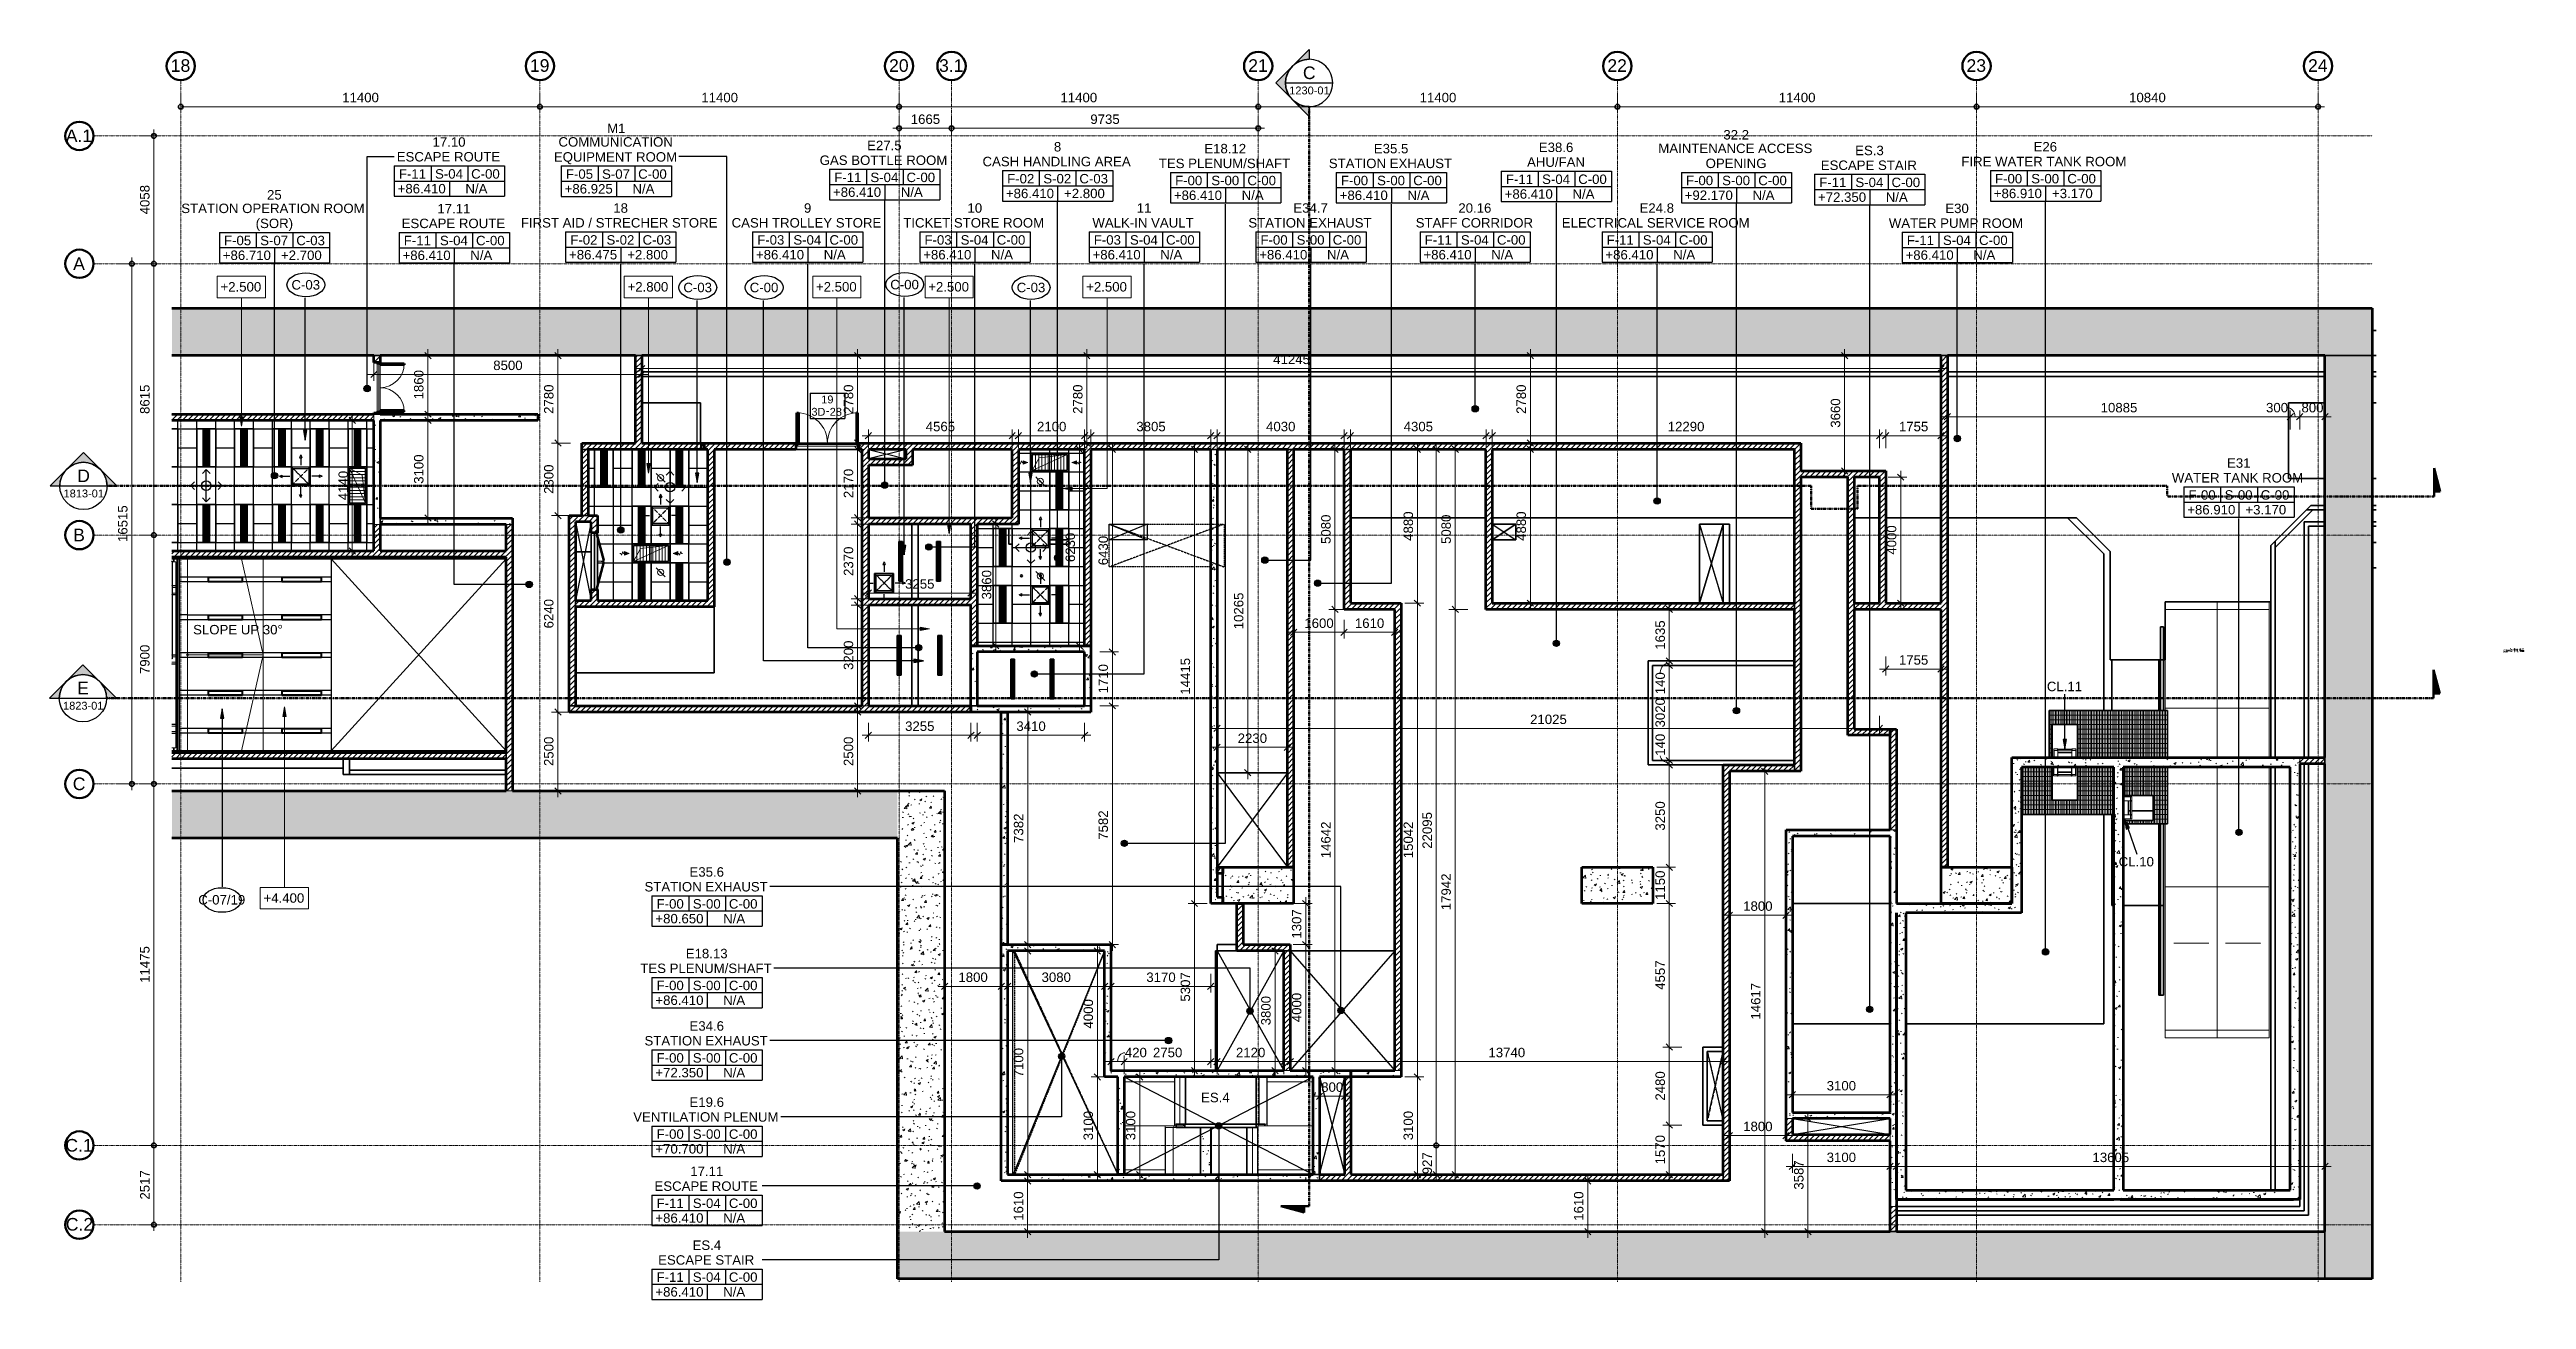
# Model space of a CAD drawing. Header units: millimetres. Extents: x -726048 to -647426, y -20687 to 18995.
import ezdxf

# ---------------------------------------------------------------- set-up
doc = ezdxf.new("R2010")
doc.units = ezdxf.units.MM
for name, pattern in [('- SOM Dash 1_8_', [4.7625, 3.175, -1.5875]), ('DPA_Grid _ Level 100', [10, 5.5, -1.6, 1.3, -1.6]), ('DPA_Hidden 50', [3, 2, -1]), ('DPA_Hidden 500', [1.4, 0.8, -0.6]), ('DPA_Overhead 100', [2.75, 1.75, -1]), ('Hidden', [7.2, 4.7, -2.5]), ('Hidden - Short', [3.571875, 2.38125, -1.190625]), ('IMPORT-HR', [371.1242, 91.1334, -1.46606, 0, -42.10612, 236.41862, 0])]:
    doc.linetypes.add(name, pattern=pattern)
for name, color, linetype, lineweight in [('_ _ A-DETL-OPENING', 1, 'Continuous', 25), ('A-ANNO-DIMS', 1, 'Continuous', 9), ('A-ANNO-DIMS-100', 1, 'Continuous', 9), ('A-ANNO-NOTE', 3, 'Continuous', 25), ('A-CLNG', 2, 'Continuous', 9), ('A-CLNG-PATT', 2, 'Continuous', 9), ('A-COLS', 5, 'Continuous', 70), ('A-COLS-E', 1, 'Continuous', 35), ('A-DETL', 1, 'Continuous', 70), ('A-DETL-GENF', 2, 'Continuous', 35), ('A-DETL-THIN', 1, 'Continuous', 25), ('A-DOOR', 3, 'Continuous', 70), ('A-DOOR-E', 2, 'Continuous', 25), ('A-DOOR-FRAM', 3, 'Continuous', 25), ('A-DOOR-IDEN', 3, 'Continuous', 25), ('A-DOOR-OPNG', 2, 'Continuous', 9), ('A-FLOR-E', 2, 'Continuous', 35), ('A-FLOR-OVHD', 2, 'DPA_Overhead 100', 25), ('A-FLOR-PATT', 1, 'Continuous', 35), ('A-GENM', 1, 'Continuous', 9), ('A-GENM-HDLN', 2, 'DPA_Hidden 500', 9), ('A-GENM-IDEN', 3, 'Continuous', 25), ('A-GLAZ-CURT', 2, 'Continuous', 9), ('A-ROOM-IDEN', 3, 'Continuous', 25), ('A-ROOM-LINE', 3, 'Continuous', 25), ('A-WALL', 5, 'Continuous', 35), ('A-WALL-FNSH', 2, 'Continuous', 35), ('A-WALL-PATT', 1, 'Continuous', 35), ('E-FIRE', 2, 'Continuous', 35), ('E-LITE-EQPM', 2, 'Continuous', 35), ('F-SPRN', 2, 'Continuous', 35), ('G-ANNO-SECL', 3, 'Continuous', 9), ('G-ANNO-TEXT', 3, 'Continuous', 9), ('G-IMPT', 8, 'Continuous', 35), ('I-WALL-E', 2, 'Continuous', 35), ('M-HVAC-CDFF', 2, 'Continuous', 35), ('S-GRID', 251, 'Continuous', 9), ('S-GRID-IDEN', 3, 'Continuous', 50), ('S-STRS-IDEN', 3, 'Continuous', 25), ('S-STRS-MBND', 2, 'Continuous', 35), ('WALL-E', 2, 'Continuous', 35)]:
    doc.layers.add(name, color=color, linetype=linetype, lineweight=lineweight)
doc.styles.add('Arial', font='arial.ttf', dxfattribs={"height": 400})
doc.styles.add('Arial_1', font='arial.ttf', dxfattribs={"height": 250})
doc.styles.add('Arial_2', font='arial.ttf', dxfattribs={"height": 300})
doc.styles.add('Arial_3', font='arial.ttf', dxfattribs={"height": 2.5})
doc.styles.add('Arial_4', font='arial.ttf', dxfattribs={"height": 3})
doc.styles.add('Arial_5', font='arial.ttf', dxfattribs={"height": 2})
doc.styles.add('Arial_6', font='arial.ttf', dxfattribs={"height": 1.5})
doc.styles.add('Arial_B', font='arialbd.ttf', dxfattribs={"height": 4})
doc.styles.add('Arial_B_1', font='arialbd.ttf', dxfattribs={"height": 3})
doc.dimstyles.new('DPA-DIM-3_0_C-C', dxfattribs={"dimscale": 304.8, "dimtxt": 306.07782, "dimasz": 0.492126, "dimexe": 0.656168, "dimexo": 0.0625, "dimgap": 0.164042, "dimtad": 1, "dimdec": 0, "dimzin": 0, "dimdsep": 46, "dimtxsty": 'Arial_2', "dimblk1": 'DOTBLANK', "dimblk2": 'DOTBLANK', "dimsah": 1, "dimcen": 0.09, "dimdle": 0.656168, "dimadec": 8, "dimazin": 0, "dimtfac": 1, "dimtdec": 4, "dimtix": 1, "dimtmove": 0, "dimatfit": 3, "dimfxl": 1.312336, "dimfxlon": 1, "dimtvp": 1, "dimtolj": 1, "dimtzin": 0, "dimarcsym": 2})
doc.dimstyles.new('DPA-DIM-3_0_C-T', dxfattribs={"dimscale": 304.8, "dimtxt": 306.07782, "dimasz": 0.492126, "dimexe": 0.656168, "dimexo": 0.0625, "dimgap": 0.164042, "dimtad": 0, "dimjust": 2, "dimdec": 0, "dimzin": 0, "dimdsep": 46, "dimtxsty": 'Arial_2', "dimblk1": 'DOTBLANK', "dimblk2": 'OBLIQUE', "dimsah": 1, "dimcen": 0.09, "dimdle": 0.656168, "dimadec": 8, "dimazin": 0, "dimtfac": 1, "dimtdec": 4, "dimtix": 1, "dimtmove": 2, "dimatfit": 3, "dimfxl": 1.312336, "dimfxlon": 1, "dimtvp": 1, "dimtolj": 1, "dimtzin": 0, "dimarcsym": 2})
doc.dimstyles.new('DPA-DIM-3_0_T-T', dxfattribs={"dimscale": 304.8, "dimtxt": 306.07782, "dimasz": 0.656168, "dimexe": 0.656168, "dimexo": 0.0625, "dimgap": 0.164042, "dimtad": 1, "dimdec": 0, "dimzin": 0, "dimdsep": 46, "dimtxsty": 'Arial_2', "dimblk1": 'OBLIQUE', "dimblk2": 'OBLIQUE', "dimsah": 1, "dimcen": 0.09, "dimdle": 0.656168, "dimadec": 8, "dimazin": 0, "dimtfac": 1, "dimtdec": 4, "dimtix": 1, "dimtmove": 0, "dimatfit": 3, "dimfxl": 1.312336, "dimfxlon": 1, "dimtvp": 1, "dimtolj": 1, "dimtzin": 0, "dimarcsym": 2})
doc.dimstyles.new('DPA-DIM-3_0_T-T_1', dxfattribs={"dimscale": 304.8, "dimtxt": 306.07782, "dimasz": 0.656168, "dimexe": 0.656168, "dimexo": 0.0625, "dimgap": 0.164042, "dimtad": 1, "dimdec": 0, "dimzin": 0, "dimdsep": 46, "dimtxsty": 'Arial_2', "dimblk1": 'OBLIQUE', "dimblk2": 'OBLIQUE', "dimsah": 1, "dimcen": 0.09, "dimdle": 0.656168, "dimadec": 8, "dimazin": 0, "dimtfac": 1, "dimtdec": 4, "dimtix": 1, "dimtmove": 1, "dimatfit": 3, "dimfxl": 1.312336, "dimfxlon": 1, "dimtvp": 1, "dimtolj": 1, "dimtzin": 0, "dimarcsym": 2})
pattern_1 = [(50, (0, 0), (728.7365, -63.7558), [76.2, -838.2]), (355, (0, 0), (-140.9716, 764.2276), [60.96, -670.56]), (100.451, (60.7, -5.3), (587.77, 700.46675), [64.76, -712.36]), (46.184, (0, 203.2), (1084.3162, -168.171), [114.3, -1257.3]), (96.636, (90.4, 189.2), (949.6099, 989.7098), [97.14, -1068.54]), (351.184, (0, 203.2), (949.6206, 989.7012), [91.44, -1005.84]), (21, (101.6, 152.4), (606.45787, -409.06057), [76.2, -838.2]), (326, (101.6, 152.4), (247.20834, 736.7529), [60.96, -670.56]), (71.451, (152.14, 118.3), (853.66825, 327.6855), [64.76, -712.36]), (37.5, (0, 0), (12.35469, 338.22012), [33.528, -628.904, 33.528, -647.192, -673.1]), (37.5, (0, 0), (12.35469, 338.22012), [-1343.152, 33.528, -639.572]), (7.5, (0, 0), (267.27887, 400.72213), [33.528, -354.584, 33.528, -613.664, -256.54]), (7.5, (0, 0), (267.27887, 400.72213), [-1035.304, 33.528, -223.012]), (327.5, (-226.57, 0), (542.36333, -22.91534), [33.528, -220.472, 33.528, -758.952, -1051.56]), (327.5, (-226.57, 0), (542.36333, -22.91534), [-1046.48, 33.528, -1018.032]), (317.5, (-328.17, 0), (592.51696, 101.7071), [33.528, -296.672, 33.528, -492.76, -746.76]), (317.5, (-328.17, 0), (592.51696, 101.7071), [-856.488, 33.528, -713.232])]
pattern_2 = [(45, (0, 0), (-84.852814, 84.852814), [])]
pattern_3 = [(45, (0, 0), (-212.13203, 212.13203), []), (135, (0, 0), (-212.13203, -212.13203), [])]
pattern_4 = [(135, (-647995.4792, 1.539), (-2.539928, 2e-16), [1.034, -2.558]), (135, (-647996.7492, 0.2694), (-2.539928, 2e-16), [1.034, -2.558]), (135, (-647997.3846, 2.174), (-2.539928, 2e-16), [0.51703, -3.075]), (135, (-647996.1142, 0.9044), (-2.539928, 2e-16), [1.034, -2.558]), (135, (-647995.2102, 0), (-2.539928, 2e-16), [0.51703, -3.075])]

msp = doc.modelspace()

# ---------------------------------------------------------------- texts
at = {"layer": 'A-ANNO-NOTE', "lineweight": 9, "insert": (-721327.5, -7848.5), "char_height": 300, "width": 1835.864, "attachment_point": 1, "style": 'Arial_2'}
msp.add_mtext('C-07/19', dxfattribs=at)
at = {"layer": 'A-DOOR-IDEN', "lineweight": 9, "char_height": 250, "attachment_point": 1, "style": 'Arial_1'}
for s, insert, width in [('19', (-701553.8, 8011.2), 464.979), ('3', (-701864.1, 7619.1), 232.489), ('D', (-701673.6, 7619.1), 304.641), ('28', (-701283.8, 7619.1), 464.979)]:
    msp.add_mtext(s, dxfattribs=dict(at, insert=insert, width=width))
at = {"layer": 'A-GENM-IDEN', "lineweight": 9, "char_height": 300, "width": 1378.902, "attachment_point": 1, "style": 'Arial_2'}
for s, insert in [('CL.11', (-662649.4, -1075.9)), ('CL.10', (-660369.9, -6638.2))]:
    msp.add_mtext(s, dxfattribs=dict(at, insert=insert))
at = {"layer": 'A-ROOM-IDEN', "lineweight": 9, "char_height": 300, "attachment_point": 1, "style": 'Arial_2'}
for s, insert, width in [('M1', (-708349.1, 16642.9), 713.502), ('ESCAPE ROUTE', (-715026.5, 15740.8), 4040.505), ('17.10', (-713891.6, 16209.7), 1298.734), ('EQUIPMENT ROOM', (-710039.5, 15736.3), 4802.108), ('COMMUNICATION', (-709894, 16212.5), 4449.366), ('E27.5', (-700096.1, 16099.8), 1354.852), ('8', (-694168, 16058.3), 288.607), ('E18.12', (-689394.5, 15999.8), 1643.459), ('E35.5', (-684012.2, 15999.8), 1354.852), ('E38.6', (-678775.3, 16040.6), 1354.852), ('MAINTENANCE ACCESS', (-674982.6, 16008.3), 6004.639), ('32.2', (-672918.1, 16438.7), 1010.126), ('ES.3', (-668734.2, 15940.8), 1122.362), ('E26', (-663071.8, 16058.3), 921.941), ('F-11', (-714959.1, 15196.5), 1058.227), ('S-04', (-713811, 15196.5), 1090.295), ('C-00', (-712665.9, 15196.5), 1114.346), ('F-05', (-709657.6, 15192.2), 1058.227), ('S-07', (-708509.5, 15192.2), 1090.295), ('C-00', (-707364.4, 15192.2), 1114.346), ('GAS BOTTLE ROOM', (-701601.5, 15630.9), 4994.513), ('F-11', (-701140.1, 15086.6), 1058.227), ('S-04', (-699992, 15086.6), 1090.295), ('C-00', (-698846.9, 15086.6), 1114.346), ('CASH HANDLING AREA', (-696433.9, 15589.4), 5772.15), ('F-02', (-695652, 15045.1), 1058.227), ('S-02', (-694503.9, 15045.1), 1090.295), ('C-03', (-693358.8, 15045.1), 1114.346), ('TES PLENUM/SHAFT', (-690836.9, 15530.9), 5130.8), ('F-00', (-690319.6, 14986.6), 1058.227), ('S-00', (-689171.4, 14986.6), 1090.295), ('C-00', (-688026.3, 14986.6), 1114.346), ('STATION EXHAUST', (-685441.1, 15530.9), 4810.125), ('F-00', (-685056.3, 14986.6), 1058.227), ('S-00', (-683908.1, 14986.6), 1090.295), ('C-00', (-682763, 14986.6), 1114.346), ('F-11', (-679819.3, 15027.4), 1058.227), ('AHU/FAN', (-679149.7, 15571.7), 2252.742), ('S-04', (-678671.1, 15027.4), 1090.295), ('C-00', (-677526.1, 15027.4), 1114.346), ('F-00', (-674104.7, 14988.1), 1058.227), ('OPENING', (-673481, 15532.1), 2372.995), ('S-00', (-672956.5, 14988.1), 1090.295), ('C-00', (-671811.5, 14988.1), 1114.346), ('ESCAPE STAIR', (-669826.1, 15471.9), 3759.914), ('FIRE WATER TANK ROOM', (-665364.2, 15589.4), 6469.618), ('F-00', (-664294.4, 15045.1), 1058.227), ('S-00', (-663146.2, 15045.1), 1090.295), ('C-00', (-662001.1, 15045.1), 1114.346), ('25', (-719143.8, 14533.2), 577.215), ('+86.410', (-714998.2, 14727.8), 1883.966), ('N/A', (-712847.4, 14727.8), 857.806), ('+86.925', (-709696.7, 14723.5), 1883.966), ('N/A', (-707545.9, 14723.5), 857.806), ('+86.410', (-701179.2, 14617.9), 1883.966), ('N/A', (-699028.4, 14617.9), 857.806), ('+86.410', (-695691.1, 14576.4), 1883.966), ('+2.800', (-693844.3, 14576.4), 1595.358), ('+86.410', (-690358.7, 14517.9), 1883.966), ('N/A', (-688207.8, 14517.9), 857.806), ('+86.410', (-685095.4, 14517.9), 1883.966), ('N/A', (-682944.5, 14517.9), 857.806), ('+86.410', (-679858.4, 14558.7), 1883.966), ('N/A', (-677707.6, 14558.7), 857.806), ('+92.170', (-674143.8, 14519.3), 1883.966), ('N/A', (-671993, 14519.3), 857.806), ('+72.350', (-669913.3, 14458.9), 1883.966), ('F-11', (-669874.2, 14927.6), 1058.227), ('S-04', (-668726, 14927.6), 1090.295), ('N/A', (-667762.5, 14458.9), 857.806), ('C-00', (-667581, 14927.6), 1114.346), ('+86.910', (-664333.5, 14576.4), 1883.966), ('+3.170', (-662486.6, 14576.4), 1595.358), ('STATION OPERATION ROOM', (-721866.2, 14102.9), 7167.086), ('(SOR)', (-719504.8, 13626.6), 1451.054), ('ESCAPE ROUTE', (-714871.1, 13625.5), 4040.505), ('17.11', (-713736.1, 14094.4), 1298.734), ('FIRST AID / STRECHER STORE', (-711087.3, 13645), 7680.166), ('18', (-708152.9, 14113.9), 577.215), ('CASH TROLLEY STORE', (-704397.4, 13645), 5844.302), ('9', (-702101.5, 14113.9), 288.607), ('TICKET STORE ROOM', (-698948.4, 13645), 5507.593), ('10', (-696910.5, 14113.9), 577.215), ('WALK-IN VAULT', (-692946, 13645), 3984.387), ('11', (-691536.6, 14113.9), 577.215), ('STATION EXHAUST', (-687995.4, 13645), 4810.125), ('E34.7', (-686566.5, 14113.9), 1354.852), ('STAFF CORRIDOR', (-682683.6, 13645), 4569.619), ('20.16', (-681330.2, 14113.9), 1298.734), ('ELECTRICAL SERVICE ROOM', (-678046.2, 13644), 7327.424), ('E24.8', (-675578.8, 14112.9), 1354.852), ('WATER PUMP ROOM', (-667665.4, 13633.8), 5259.07), ('E30', (-665872.5, 14102.7), 921.941), ('+86.710', (-720548, 12613.9), 1883.966), ('F-05', (-720508.9, 13082.6), 1058.227), ('S-07', (-719360.7, 13082.6), 1090.295), ('+2.700', (-718701.1, 12613.9), 1595.358), ('C-03', (-718215.6, 13082.6), 1114.346), ('+86.410', (-714842.8, 12612.5), 1883.966), ('F-11', (-714803.7, 13081.2), 1058.227), ('S-04', (-713655.5, 13081.2), 1090.295), ('N/A', (-712692, 12612.5), 857.806), ('C-00', (-712510.5, 13081.2), 1114.346), ('+86.475', (-709557, 12632), 1883.966), ('F-02', (-709517.9, 13100.8), 1058.227), ('S-02', (-708369.7, 13100.8), 1090.295), ('+2.800', (-707710.2, 12632), 1595.358), ('C-03', (-707224.7, 13100.8), 1114.346), ('+86.410', (-703624.7, 12632), 1883.966), ('F-03', (-703585.6, 13100.8), 1058.227), ('S-04', (-702437.4, 13100.8), 1090.295), ('N/A', (-701473.8, 12632), 857.806), ('C-00', (-701292.3, 13100.8), 1114.346), ('+86.410', (-698314.7, 12632), 1883.966), ('F-03', (-698275.6, 13100.8), 1058.227), ('S-04', (-697127.4, 13100.8), 1090.295), ('N/A', (-696163.8, 12632), 857.806), ('C-00', (-695982.3, 13100.8), 1114.346), ('+86.410', (-692940.7, 12632), 1883.966), ('F-03', (-692901.6, 13100.8), 1058.227), ('S-04', (-691753.4, 13100.8), 1090.295), ('N/A', (-690789.9, 12632), 857.806), ('C-00', (-690608.4, 13100.8), 1114.346), ('+86.410', (-687649.6, 12632), 1883.966), ('F-00', (-687610.5, 13100.8), 1058.227), ('S-00', (-686462.3, 13100.8), 1090.295), ('N/A', (-685498.8, 12632), 857.806), ('C-00', (-685317.3, 13100.8), 1114.346), ('+86.410', (-682436.9, 12632), 1883.966), ('F-11', (-682397.8, 13100.8), 1058.227), ('S-04', (-681249.6, 13100.8), 1090.295), ('N/A', (-680286, 12632), 857.806), ('C-00', (-680104.5, 13100.8), 1114.346), ('+86.410', (-676661.9, 12631), 1883.966), ('F-11', (-676622.8, 13099.7), 1058.227), ('S-04', (-675474.6, 13099.7), 1090.295), ('N/A', (-674511.1, 12631), 857.806), ('C-00', (-674329.6, 13099.7), 1114.346), ('+86.410', (-667134.2, 12620.9), 1883.966), ('F-11', (-667095.1, 13089.6), 1058.227), ('S-04', (-665946.9, 13089.6), 1090.295), ('N/A', (-664983.3, 12620.9), 857.806), ('C-00', (-664801.8, 13089.6), 1114.346), ('C-03', (-718369, 11675.2), 1114.346), ('C-03', (-705928.7, 11590.2), 1114.346), ('C-00', (-703822.3, 11590.2), 1114.346), ('C-00', (-699361.5, 11683.2), 1114.346), ('C-03', (-695348.2, 11590.2), 1114.346), ('WATER TANK ROOM', (-658681.2, 5548.7), 5154.851), ('E31', (-656931.3, 6017.6), 921.941), ('F-00', (-658153.8, 5004.4), 1058.227), ('S-00', (-657005.6, 5004.4), 1090.295), ('C-00', (-655860.6, 5004.4), 1114.346), ('+86.910', (-658192.9, 4535.7), 1883.966), ('+3.170', (-656346.1, 4535.7), 1595.358), ('E35.6', (-705733.8, -6964.8), 1354.852), ('STATION EXHAUST', (-707162.7, -7433.6), 4810.125), ('+80.650', (-706816.9, -8446.6), 1883.966), ('F-00', (-706777.9, -7977.9), 1058.227), ('S-00', (-705629.7, -7977.9), 1090.295), ('N/A', (-704666.1, -8446.6), 857.806), ('C-00', (-704484.6, -7977.9), 1114.346), ('TES PLENUM/SHAFT', (-707295.2, -10024.1), 5130.8), ('E18.13', (-705852.8, -9555.2), 1643.459), ('F-00', (-706777.9, -10568.4), 1058.227), ('S-00', (-705629.7, -10568.4), 1090.295), ('C-00', (-704484.6, -10568.4), 1114.346), ('+86.410', (-706816.9, -11037.1), 1883.966), ('N/A', (-704666.1, -11037.1), 857.806), ('STATION EXHAUST', (-707162.7, -12323.1), 4810.125), ('E34.6', (-705733.8, -11854.3), 1354.852), ('+72.350', (-706816.9, -13336.1), 1883.966), ('F-00', (-706777.9, -12867.4), 1058.227), ('S-00', (-705629.7, -12867.4), 1090.295), ('N/A', (-704666.1, -13336.1), 857.806), ('C-00', (-704484.6, -12867.4), 1114.346), ('VENTILATION PLENUM', (-707520.2, -14742.6), 5675.947), ('E19.6', (-705733.8, -14273.7), 1354.852), ('F-00', (-706777.9, -15286.8), 1058.227), ('S-00', (-705629.7, -15286.8), 1090.295), ('C-00', (-704484.6, -15286.8), 1114.346), ('+70.700', (-706816.9, -15755.6), 1883.966), ('17.11', (-705710.3, -16469.7), 1298.734), ('N/A', (-704666.1, -15755.6), 857.806), ('ESCAPE ROUTE', (-706845.2, -16938.5), 4040.505), ('+86.410', (-706817, -17951.5), 1883.966), ('F-11', (-706777.9, -17482.8), 1058.227), ('S-04', (-705629.7, -17482.8), 1090.295), ('N/A', (-704666.1, -17951.5), 857.806), ('C-00', (-704484.6, -17482.8), 1114.346), ('ES.4', (-705637.8, -18814.3), 1122.362), ('ESCAPE STAIR', (-706729.7, -19283.2), 3759.914), ('+86.410', (-706817, -20296.2), 1883.966), ('F-11', (-706777.9, -19827.5), 1058.227), ('S-04', (-705629.7, -19827.5), 1090.295), ('N/A', (-704666.1, -20296.2), 857.806), ('C-00', (-704484.6, -19827.5), 1114.346)]:
    msp.add_mtext(s, dxfattribs=dict(at, insert=insert, width=width))
at = {"layer": 'G-ANNO-SECL', "lineweight": 25, "attachment_point": 1}
for s, insert, char_height, width, style in [('C', (-686263.9, 18456.6), 400, 489.029, 'Arial'), ('1230-01', (-686697.4, 17820.8), 250, 1539.24, 'Arial_1'), ('D', (-725169.1, 5661.9), 400, 489.029, 'Arial'), ('1813-01', (-725602.6, 5026.1), 250, 1539.24, 'Arial_1'), ('E', (-725172, -1076.3), 400, 456.962, 'Arial'), ('1823-01', (-725618.5, -1712.1), 250, 1539.24, 'Arial_1')]:
    msp.add_mtext(s, dxfattribs=dict(at, insert=insert, char_height=char_height, width=width, style=style))
at = {"layer": 'G-ANNO-TEXT', "color": 7, "attachment_point": 1}
for s, insert, char_height, width, style in [('+2.500', (-720621.2, 11611.9), 300, 1595.358, 'Arial_2'), ('+2.800', (-707701.2, 11611.9), 300, 1595.358, 'Arial_2'), ('+2.500', (-701721.2, 11611.9), 300, 1595.358, 'Arial_2'), ('+2.500', (-698155.8, 11611.9), 300, 1595.358, 'Arial_2'), ('+2.500', (-693143.3, 11611.9), 300, 1595.358, 'Arial_2'), ('SLOPE UP 30°', (-721490.2, 727.7), 300, 3511.391, 'Arial_2'), ('+00.000', (-648134.5, -116.1), 3, 18.84, 'Arial_4'), ('F-00', (-648134.1, -112.1), 3, 10.582, 'Arial_4'), ('S-00', (-648120.5, -112.1), 3, 10.903, 'Arial_4'), ('+0.000', (-648111.8, -116.1), 3, 15.954, 'Arial_4'), ('C-00', (-648106.9, -112.1), 3, 11.143, 'Arial_4'), ('\\LCEILINGS', (-647942.7, -32.8), 3, 24.051, 'Arial_4'), ('^I^I^I', (-647942.7, -62.4), 3, 18.038, 'Arial_4'), ('^I^I^I', (-647942.7, -67.2), 3, 18.038, 'Arial_4'), ('^I^I^I', (-647942.7, -71.9), 3, 18.038, 'Arial_4'), ('^I^I^I', (-647942.7, -76.7), 3, 18.038, 'Arial_4'), ('^I^I^I', (-647942.7, -96.3), 3, 18.038, 'Arial_4'), ('^I^I^I', (-647942.7, -106.1), 3, 18.038, 'Arial_4'), ('^I^I^I', (-647942.7, -110.8), 3, 18.038, 'Arial_4'), ('C-00', (-647942.7, -37.7), 3, 11.143, 'Arial_B_1'), ('C-01', (-647942.7, -42.7), 3, 11.143, 'Arial_B_1'), ('C-02', (-647942.7, -47.7), 3, 11.143, 'Arial_B_1'), ('C-03', (-647942.7, -52.6), 3, 11.143, 'Arial_B_1'), ('C-04 ', (-647942.7, -57.6), 3, 12.586, 'Arial_B_1'), ('C-06 ', (-647942.7, -81.6), 3, 12.586, 'Arial_B_1'), ('C-07 ', (-647942.7, -86.5), 3, 12.586, 'Arial_B_1'), ('C-09', (-647942.7, -91.5), 3, 11.143, 'Arial_B_1'), ('C-10', (-647942.7, -101.2), 3, 11.143, 'Arial_B_1'), ('C-11', (-647942.7, -115.7), 3, 11.143, 'Arial_B_1'), ('^I^I', (-647933.5, -37.7), 3, 6.895, 'Arial_4'), ('^I^I', (-647933.5, -42.7), 3, 6.895, 'Arial_4'), ('^I^I', (-647933.5, -47.7), 3, 6.895, 'Arial_4'), ('^I^I', (-647933.5, -52.6), 3, 6.895, 'Arial_4'), ('^I^I', (-647933.5, -91.5), 3, 6.895, 'Arial_B_1'), ('\\fArial|b1|i0|c0|p34|;^I', (-647932.3, -57.6), 3, 5.451, 'Arial_B_1'), ('^I', (-647932.3, -81.6), 3, 5.451, 'Arial_4'), ('^I', (-647932.3, -101.2), 3, 5.451, 'Arial_4'), ('^I', (-647932.3, -115.7), 3, 5.451, 'Arial_4'), ('^I', (-647931.1, -86.5), 3, 4.008, 'Arial_4'), ('ALUMN GRID RUNNER', (-647927.8, -96.3), 3, 55.557, 'Arial_4'), ('\\LFEATURE CEILING', (-647927.8, -101.2), 3, 46.097, 'Arial_4'), ('600X600 ', (-647927.8, -47.7), 3, 22.046, 'Arial_4'), ('600X600 ', (-647927.8, -52.6), 3, 22.046, 'Arial_4'), ('300MM (W) PARTIAL PERFORATED ALUMN CEILING ', (-647927.8, -62.4), 3, 129.633, 'Arial_4'), ('25% FREE AREA] C/W 200MM (W) ALUMN CEILING ', (-647927.8, -71.9), 3, 125.544, 'Arial_4'), ('SOLID ', (-647927.8, -81.6), 3, 16.916, 'Arial_4'), ('300MM (W) SOLID ALUMN CEILING PANEL C/W ', (-647927.8, -91.5), 3, 116.966, 'Arial_4'), ('CEILING PANEL WITH PRINTED PATTERN C/W ', (-647927.8, -106.1), 3, 116.646, 'Arial_4'), ('STEPPING CEILING ON 4-SIDE', (-647927.8, -110.8), 3, 75.359, 'Arial_4'), ('NO CEILING, EXPOSED CONCRETE', (-647927.8, -37.7), 3, 87.705, 'Arial_4'), ('NO CEILING, ACRYLIC INTERIOR PAINT', (-647927.8, -42.7), 3, 97.565, 'Arial_4'), ('(', (-647927.8, -57.6), 3, 1.684, 'Arial_4'), ('PLANK WITH ACOUSTIC NON-WOVEN BACKING [MIN. ', (-647927.8, -67.2), 3, 133.882, 'Arial_4'), ('RUNNER ', (-647927.8, -76.7), 3, 23.329, 'Arial_4'), ('1200MM (W) SOLID ALUMN CEILING PANEL', (-647927.8, -86.5), 3, 106.705, 'Arial_4'), ('1500 MM (W) SOLID ALUMN CEILING PANEL', (-647927.8, -115.7), 3, 108.148, 'Arial_4'), ('ADIT)', (-647926.4, -57.6), 3, 13.468, 'Arial_4'), (' & C-05 (', (-647915.3, -57.6), 3, 20.603, 'Arial_4'), ('ALUMN CEILING PANEL ', (-647913.8, -81.6), 3, 59.806, 'Arial_4'), ('\\LSOLID', (-647909.6, -47.7), 3, 15.473, 'Arial_4'), ('\\LPERFORATED', (-647909.6, -52.6), 3, 35.194, 'Arial_4'), ('PSD)', (-647898.3, -57.6), 3, 12.266, 'Arial_4'), (' ALUMN CEILING PANEL ', (-647896.9, -47.7), 3, 61.249, 'Arial_4'), (' : 300MM (W) SOLID ALUMN ', (-647889.8, -101.2), 3, 69.186, 'Arial_4'), ('& C-08 (CONCOURSE/ PLATFORM)', (-647887, -57.6), 3, 85.139, 'Arial_4'), (' ALUMN CEILING PANEL ', (-647880.6, -52.6), 3, 61.249, 'Arial_4'), ('^I^I^I^I', (-647832.7, -101.2), 3, 23.008, 'Arial_4'), ('^I', (-647831.3, -91.5), 3, 3.287, 'Arial_4'), ('^I^I^I', (-647830, -52.6), 3, 13.789, 'Arial_4'), ('^I^I^I', (-647824.2, -71.9), 3, 12.747, 'Arial_4'), ('^I^I', (-647820.8, -62.4), 3, 8.658, 'Arial_4'), ('^I', (-647817.3, -67.2), 3, 4.409, 'Arial_4'), ('^I', (-647816.7, -57.6), 3, 3.688, 'Arial_4'), ('300MM (W) PARTIAL ', (-647795.2, -35.3), 3, 51.549, 'Arial_4'), ('PERFORATED ALUMN CEILING  ', (-647795.2, -40.1), 3, 78.245, 'Arial_4'), ('LEGENDS FOR E&M FIXTURES:', (-647730, -26.7), 4, 104.219, 'Arial_B'), ('RECESSED DOWNLIGHT', (-647711, -35.1), 3, 61.489, 'Arial_4'), ('1257(L) SG. / DB. RECESSED ', (-647711, -46.1), 3, 72.232, 'Arial_4'), ('FLUORESCENT W/ DISFUSSER', (-647711, -50.9), 3, 77.203, 'Arial_4'), ('1257(L) SG. / DB. RECESSED ', (-647711, -60.6), 3, 72.232, 'Arial_4'), ('FLUORESCENT W/ LOUVRE', (-647711, -65.4), 3, 68.945, 'Arial_4'), ('600x600 SUPPLY AIR DIFFUSER', (-647610.5, -39.7), 3, 78.646, 'Arial_4'), ('SMOKE / HEAT DETECTOR', (-647610.5, -47.2), 3, 66.54, 'Arial_4'), ('SPRINKLER HEAD', (-647610.5, -55.7), 3, 44.895, 'Arial_4'), ('1200x600 & 600x600 ', (-647610.5, -26.3), 3, 50.266, 'Arial_4'), ('RETURN AIR GRILLE', (-647610.5, -31.1), 3, 51.228, 'Arial_4'), ('1200x200MM SUPPLY / RETURN AIR DIFFUSER', (-647520.5, -26.3), 3, 115.764, 'Arial_4'), ('+4.400', (-719255.8, -7792.3), 300, 1595.358, 'Arial_2')]:
    msp.add_mtext(s, dxfattribs=dict(at, insert=insert, char_height=char_height, width=width, style=style))
at = {"layer": 'S-GRID-IDEN', "lineweight": 9, "char_height": 400, "attachment_point": 1, "style": 'Arial'}
for s, insert, width in [('18', (-722201.2, 18686.8), 753.586), ('19', (-710801.2, 18686.8), 753.586), ('20', (-699401.2, 18686.8), 753.586), ('3.1', (-697815.2, 18686.8), 945.991), ('21', (-688001.2, 18686.8), 753.586), ('22', (-676601.2, 18686.8), 753.586), ('23', (-665201.2, 18686.8), 753.586), ('24', (-654361.2, 18686.8), 753.586), ('A.1', (-725533.1, 16455.9), 1026.16), ('A', (-725298.6, 12397.9), 456.962), ('B', (-725298.6, 3782.9), 456.962), ('C', (-725311.6, -4117.1), 489.029), ('C.1', (-725546.6, -15592.1), 1058.227), ('C.2', (-725531.2, -18100.5), 1058.227)]:
    msp.add_mtext(s, dxfattribs=dict(at, insert=insert, width=width))
at = {"layer": 'S-STRS-IDEN', "lineweight": 9, "insert": (-689496.3, -14125.5), "char_height": 300, "width": 1122.362, "attachment_point": 1, "style": 'Arial_2'}
msp.add_mtext('ES.4', dxfattribs=at)

# ---------------------------------------------------------------- blocks, each defined once
blk = doc.blocks.new('DPA_DR-DB-SW - D28_2000x2550 mm-12778001-4253-01 ENLARGED CONCOURSE LEVEL - REFLECTED CEILING PLAN - SHEET 4')
at = {"layer": 'A-DOOR'}
for p, q in [((-965, 1071.35), (-922, 1071.35)), ((-965, 106.35), (-965, 1071.35)), ((-922, 1071.35), (-922, 106.35)), ((922, 1071.35), (922, 106.35)), ((965, 1071.35), (922, 1071.35)), ((965, 106.35), (965, 1071.35)), ((-922, 106.35), (-965, 106.35)), ((922, 106.35), (965, 106.35))]:
    blk.add_line(p, q, dxfattribs=at)
at = {"layer": 'A-DOOR-E', "lineweight": 9}
for centre, start, end in [((-965, 106.35), 360, 90), ((965, 106.35), 90, 180)]:
    blk.add_arc(centre, 965, start, end, dxfattribs=at)
at = {"layer": 'A-DOOR-FRAM'}
for p, q in [((-1000, 106.35), (-965, 106.35)), ((-1000, 6.35), (-1000, 106.35)), ((-950, 6.35), (-1000, 6.35)), ((-965, 106.35), (-965, 63.35)), ((-965, 63.35), (-950, 63.35)), ((-950, 63.35), (-950, 6.35)), ((950, 6.35), (950, 63.35)), ((950, 63.35), (965, 63.35)), ((1000, 6.35), (950, 6.35)), ((965, 63.35), (965, 106.35)), ((965, 106.35), (1000, 106.35)), ((1000, 106.35), (1000, 6.35))]:
    blk.add_line(p, q, dxfattribs=at)
at = {"layer": 'A-DOOR-FRAM', "lineweight": 9}
for p, q in [((-1000, 106.35), (1000, 106.35)), ((-1000, 6.35), (-1000, 106.35)), ((1000, 6.35), (-1000, 6.35)), ((965, 106.35), (-965, 106.35)), ((-965, 106.35), (-965, 63.35)), ((-965, 63.35), (965, 63.35)), ((950, 63.35), (-950, 63.35)), ((-950, 63.35), (-950, 6.35)), ((-950, 6.35), (950, 6.35)), ((950, 6.35), (950, 63.35)), ((965, 63.35), (965, 106.35)), ((1000, 106.35), (1000, 6.35))]:
    blk.add_line(p, q, dxfattribs=at)
blk = doc.blocks.new('PPL_Escalator - STANDARD-13273328-4253-01 ENLARGED CONCOURSE LEVEL - REFLECTED CEILING PLAN - SHEET 4')
at = {"layer": 'A-GENM'}
for p, q in [((-1125, 2187), (-1125, 6743)), ((-1125, 6743), (-1125, 6503)), ((525, 6743), (-1125, 6743)), ((525, 6743), (-1125, 6743)), ((-1125, 4813), (-1125, 6543)), ((-1125, 6503), (-1125, 1955)), ((-1125, 6503), (525, 6503)), ((525, 6503), (-1125, 6503)), ((525, 6503), (525, 6743)), ((525, 6743), (525, 2187)), ((525, 4813), (525, 6543)), ((525, 1955), (525, 6503)), ((-1125, 4813), (-1125, 4763)), ((-1125, 4813), (-1125, 4763)), ((-1125, 4763), (-1125, 2471)), ((-1125, 2471), (-1125, 4763)), ((-1125, 2471), (-1125, 4763)), ((-1125, 4763), (-1125, 2187)), ((525, 4763), (525, 4813)), ((525, 4763), (525, 4813)), ((525, 2471), (525, 4763)), ((525, 4763), (525, 2471)), ((525, 2187), (525, 4763)), ((525, 4763), (525, 2471)), ((-1125, 2471), (-1125, 1842)), ((-1125, 1850), (-1125, 2471)), ((-1125, 1882), (-1125, 2471)), ((525, 1842), (525, 2471)), ((525, 2471), (525, 1850)), ((525, 2471), (525, 1882)), ((-1125, 2187), (-1125, -1848)), ((-1125, -1848), (-1125, 2187)), ((-1125, 1955), (-1125, -1848)), ((525, 1955), (-1125, 1955)), ((-1125, -1848), (-1125, 1882)), ((-1125, -1848), (-1125, 1850)), ((-1125, 1842), (-1125, -1848)), ((525, -1848), (525, 2187)), ((525, 2187), (525, -1848)), ((525, -1848), (525, 1955)), ((525, 1882), (525, -1848)), ((525, 1850), (525, -1848)), ((525, -1848), (525, 1842)), ((-1125, -2148), (-1125, -3334)), ((-1125, -3326), (-1125, -2148)), ((-1125, -2148), (-1125, -3615)), ((-1125, -3276), (-1125, -2148)), ((-1125, -3615), (-1125, -2148)), ((-1125, -2148), (-1125, -3721)), ((525, -3334), (525, -2148)), ((525, -2148), (525, -3326)), ((525, -2148), (525, -3276)), ((525, -3615), (525, -2148)), ((525, -3721), (525, -2148)), ((525, -2148), (525, -3615)), ((-1125, -3968), (-1125, -3276)), ((-1125, -3968), (-1125, -3326)), ((-1125, -3334), (-1125, -3968)), ((-1125, -3615), (-1125, -4763)), ((-1125, -7096), (-1125, -3615)), ((-1125, -3721), (-1125, -6856)), ((525, -3721), (-1125, -3721)), ((525, -3276), (525, -3968)), ((525, -3326), (525, -3968)), ((525, -3968), (525, -3334)), ((525, -4763), (525, -3615)), ((525, -3615), (525, -7096)), ((525, -6856), (525, -3721)), ((-1125, -3968), (-1125, -4763)), ((-1125, -4763), (-1125, -3968)), ((-1125, -4763), (-1125, -3968)), ((525, -4763), (525, -3968)), ((525, -3968), (525, -4763)), ((525, -3968), (525, -4763)), ((-1125, -5817), (-1125, -4763)), ((-1125, -5817), (-1125, -4763)), ((-1125, -4763), (-1125, -5817)), ((-1125, -5817), (-1125, -4763)), ((-1125, -4763), (-1125, -4813)), ((-1125, -4763), (-1125, -4813)), ((525, -4763), (525, -5817)), ((525, -4763), (525, -5817)), ((525, -5817), (525, -4763)), ((525, -4763), (525, -5817)), ((525, -4813), (525, -4763)), ((525, -4813), (525, -4763)), ((-1125, -5817), (-1125, -5867)), ((-1125, -5817), (-1125, -5867)), ((525, -5867), (525, -5817)), ((525, -5867), (525, -5817)), ((-1125, -6856), (-1125, -7096)), ((525, -6856), (-1125, -6856)), ((525, -6856), (-1125, -6856)), ((525, -7096), (525, -6856)), ((-1125, -7096), (525, -7096)), ((525, -7096), (-1125, -7096))]:
    blk.add_line(p, q, dxfattribs=at)
at = {"layer": 'A-GENM-HDLN'}
blk.add_line((257, 3737), (-857, 3737), dxfattribs=at)
blk = doc.blocks.new('PPL_Escalator - STANDARD-V1-4253-01 ENLARGED CONCOURSE LEVEL - REFLECTED CEILING PLAN - SHEET 4')
at = {"layer": 'A-GENM'}
for p, q in [((-1125, 2187), (-1125, 6743)), ((-1125, 6743), (-1125, 6503)), ((525, 6743), (-1125, 6743)), ((525, 6743), (-1125, 6743)), ((-1125, 4813), (-1125, 6543)), ((-1125, 6503), (-1125, 1955)), ((-1125, 6503), (525, 6503)), ((525, 6503), (-1125, 6503)), ((525, 6503), (525, 6743)), ((525, 6743), (525, 2187)), ((525, 4813), (525, 6543)), ((525, 1955), (525, 6503)), ((-1125, 4813), (-1125, 4763)), ((-1125, 4813), (-1125, 4763)), ((-1125, 4763), (-1125, 2471)), ((-1125, 2471), (-1125, 4763)), ((-1125, 2471), (-1125, 4763)), ((-1125, 4763), (-1125, 2187)), ((525, 4763), (525, 4813)), ((525, 4763), (525, 4813)), ((525, 2471), (525, 4763)), ((525, 4763), (525, 2471)), ((525, 2187), (525, 4763)), ((525, 4763), (525, 2471)), ((-1125, 2471), (-1125, 1842)), ((-1125, 1850), (-1125, 2471)), ((-1125, 1882), (-1125, 2471)), ((525, 1842), (525, 2471)), ((525, 2471), (525, 1850)), ((525, 2471), (525, 1882)), ((-1125, 2187), (-1125, -1848)), ((-1125, -1848), (-1125, 2187)), ((-1125, 1955), (-1125, -1848)), ((525, 1955), (-1125, 1955)), ((-1125, -1848), (-1125, 1882)), ((-1125, -1848), (-1125, 1850)), ((-1125, 1842), (-1125, -1848)), ((525, -48), (525, 2187)), ((525, 2187), (525, -48)), ((525, -48), (525, 1955)), ((525, 1882), (525, -48)), ((525, 1850), (525, -48)), ((525, -48), (525, 1842)), ((-1125, -2148), (-1125, -3334)), ((-1125, -3326), (-1125, -2148)), ((-1125, -2148), (-1125, -3615)), ((-1125, -3276), (-1125, -2148)), ((-1125, -3615), (-1125, -2148)), ((-1125, -2148), (-1125, -3721)), ((-1125, -3968), (-1125, -3276)), ((-1125, -3968), (-1125, -3326)), ((-1125, -3334), (-1125, -3968)), ((-1125, -3615), (-1125, -4763)), ((-1125, -7096), (-1125, -3615)), ((-1125, -3721), (-1125, -6856)), ((525, -3721), (-1125, -3721)), ((525, -3968), (525, -3648)), ((525, -3648), (525, -3968)), ((525, -3648), (525, -3968)), ((525, -4763), (525, -3648)), ((525, -3721), (525, -3648)), ((525, -3648), (525, -7096)), ((525, -6856), (525, -3721)), ((-1125, -3968), (-1125, -4763)), ((-1125, -4763), (-1125, -3968)), ((-1125, -4763), (-1125, -3968)), ((525, -4763), (525, -3968)), ((525, -3968), (525, -4763)), ((525, -3968), (525, -4763)), ((-1125, -5817), (-1125, -4763)), ((-1125, -5817), (-1125, -4763)), ((-1125, -4763), (-1125, -5817)), ((-1125, -5817), (-1125, -4763)), ((-1125, -4763), (-1125, -4813)), ((-1125, -4763), (-1125, -4813)), ((525, -4763), (525, -5817)), ((525, -4763), (525, -5817)), ((525, -5817), (525, -4763)), ((525, -4763), (525, -5817)), ((525, -4813), (525, -4763)), ((525, -4813), (525, -4763)), ((-1125, -5817), (-1125, -5867)), ((-1125, -5817), (-1125, -5867)), ((525, -5867), (525, -5817)), ((525, -5867), (525, -5817)), ((-1125, -6856), (-1125, -7096)), ((525, -6856), (-1125, -6856)), ((525, -6856), (-1125, -6856)), ((525, -7096), (525, -6856)), ((-1125, -7096), (525, -7096)), ((525, -7096), (-1125, -7096))]:
    blk.add_line(p, q, dxfattribs=at)
at = {"layer": 'A-GENM-HDLN'}
blk.add_line((257, 3737), (-857, 3737), dxfattribs=at)
blk = doc.blocks.new('DPA_DR-DB-SW - D22_1600x2550 mm-12779480-4253-01 ENLARGED CONCOURSE LEVEL - REFLECTED CEILING PLAN - SHEET 4')
at = {"layer": 'A-DOOR'}
for p, q in [((-765, 871.35), (-722, 871.35)), ((-765, 106.35), (-765, 871.35)), ((-722, 871.35), (-722, 106.35)), ((722, 871.35), (722, 106.35)), ((765, 871.35), (722, 871.35)), ((765, 106.35), (765, 871.35)), ((-722, 106.35), (-765, 106.35)), ((722, 106.35), (765, 106.35))]:
    blk.add_line(p, q, dxfattribs=at)
at = {"layer": 'A-DOOR-E', "lineweight": 9}
for centre, start, end in [((-765, 106.35), 360, 90), ((765, 106.35), 90, 180)]:
    blk.add_arc(centre, 765, start, end, dxfattribs=at)
at = {"layer": 'A-DOOR-FRAM'}
for p, q in [((-800, 106.35), (-765, 106.35)), ((-800, 6.35), (-800, 106.35)), ((-750, 6.35), (-800, 6.35)), ((-765, 106.35), (-765, 63.35)), ((-765, 63.35), (-750, 63.35)), ((-750, 63.35), (-750, 6.35)), ((750, 6.35), (750, 63.35)), ((750, 63.35), (765, 63.35)), ((800, 6.35), (750, 6.35)), ((765, 63.35), (765, 106.35)), ((765, 106.35), (800, 106.35)), ((800, 106.35), (800, 6.35))]:
    blk.add_line(p, q, dxfattribs=at)
at = {"layer": 'A-DOOR-FRAM', "lineweight": 9}
for p, q in [((-800, 106.35), (800, 106.35)), ((-800, 6.35), (-800, 106.35)), ((800, 6.35), (-800, 6.35)), ((765, 106.35), (-765, 106.35)), ((-765, 106.35), (-765, 63.35)), ((-765, 63.35), (765, 63.35)), ((750, 63.35), (-750, 63.35)), ((-750, 63.35), (-750, 6.35)), ((-750, 6.35), (750, 6.35)), ((750, 6.35), (750, 63.35)), ((765, 63.35), (765, 106.35)), ((800, 106.35), (800, 6.35))]:
    blk.add_line(p, q, dxfattribs=at)
blk = doc.blocks.new('DPA_CP_Metal Ceiling Panel - Vertical Panel with Gap-14195979-4253-01 ENLARGED CONCOURSE LEVEL - REFLECTED CEILING PLAN - SHEET 4')
at = {"layer": 'A-GLAZ-CURT'}
for p, q in [((-722166, 1679), (-722042, 1679)), ((-722042, 1679), (-722166, 1679)), ((-722166, 1679), (-722042, 1679)), ((-722042, -221), (-722042, 1679)), ((-722042, -221), (-722042, 1679)), ((-722042, 1679), (-722042, -221)), ((-722166, -221), (-722042, -221)), ((-722166, -221), (-722042, -221)), ((-722042, -221), (-722166, -221))]:
    blk.add_line(p, q, dxfattribs=at)
blk = doc.blocks.new('DPA_CP_Metal Ceiling Panel - Vertical Panel with Gap-14195993-4253-01 ENLARGED CONCOURSE LEVEL - REFLECTED CEILING PLAN - SHEET 4')
at = {"layer": 'A-GLAZ-CURT'}
for p, q in [((-722166, -2722), (-722042, -2722)), ((-722042, -2722), (-722166, -2722)), ((-722166, -2722), (-722042, -2722)), ((-722042, -3171), (-722042, -2722)), ((-722042, -3171), (-722042, -2722)), ((-722042, -2722), (-722042, -3171)), ((-722166, -3171), (-722042, -3171)), ((-722166, -3171), (-722042, -3171)), ((-722042, -3171), (-722166, -3171))]:
    blk.add_line(p, q, dxfattribs=at)
blk = doc.blocks.new('DPA_CP_Metal Ceiling Panel - Vertical Panel with Gap-14195960-4253-01 ENLARGED CONCOURSE LEVEL - REFLECTED CEILING PLAN - SHEET 4')
at = {"layer": 'A-GLAZ-CURT'}
for p, q in [((-722166, 2729), (-722042, 2729)), ((-722042, 2729), (-722166, 2729)), ((-722166, 2729), (-722042, 2729)), ((-722042, 1979), (-722042, 2729)), ((-722042, 1979), (-722042, 2729)), ((-722042, 2729), (-722042, 1979)), ((-722166, 1979), (-722042, 1979)), ((-722166, 1979), (-722042, 1979)), ((-722042, 1979), (-722166, 1979))]:
    blk.add_line(p, q, dxfattribs=at)
blk = doc.blocks.new('DPA_AC-DB-SW - A22_1800x1350 mm-11431926-4253-01 ENLARGED CONCOURSE LEVEL - REFLECTED CEILING PLAN - SHEET 4')
at = {"layer": 'A-DOOR-E'}
for p, q in [((-900, 100), (-865, 100)), ((900, 100), (-900, 100)), ((-900, 0), (-900, 100)), ((-900, 0), (-900, 100)), ((-900, 0), (900, 0)), ((900, 0), (-900, 0)), ((-30, 324), (-865, 100)), ((-865, 100), (-854, 58)), ((-854, 58), (-18, 282)), ((-850, 0), (850, 0)), ((-850, 0), (850, 0)), ((699, 100), (-699, 100)), ((-699, 100), (699, 100)), ((699, 100), (-699, 100)), ((-18, 282), (-30, 324)), ((30, 324), (18, 282)), ((18, 282), (854, 58)), ((865, 100), (30, 324)), ((854, 58), (865, 100)), ((865, 100), (900, 100)), ((900, 0), (900, 100)), ((900, 100), (900, 0))]:
    blk.add_line(p, q, dxfattribs=at)
at = {"layer": 'A-DOOR-OPNG'}
for centre, start, end in [((-865, 100), 0, 15.00391), ((865, 100), 164.99621, 180)]:
    blk.add_arc(centre, 865, start, end, dxfattribs=at)
blk = doc.blocks.new('DPA_GM-Cat Ladder - H3000-14108675-4253-01 ENLARGED CONCOURSE LEVEL - REFLECTED CEILING PLAN - SHEET 4')
at = {"layer": 'A-GENM'}
for p, q in [((-198, 125), (-248, 125)), ((-225, 305), (-225, 405)), ((-225, 405), (-225, 355)), ((-100, 405), (-225, 405)), ((-225, 355), (-225, 305)), ((-225, 355), (-100, 355)), ((-225, 305), (-225, 125)), ((-220, 356), (-220, 305)), ((-220, 305), (-220, 355)), ((-220, 125), (-220, 305)), ((-148, 130), (-148, 125)), ((-100, 130), (-148, 130)), ((-95, 125), (-148, 125)), ((-100, 405), (-100, 355)), ((-100, 355), (-100, 405)), ((-95, 405), (-100, 405)), ((-100, 355), (-95, 355)), ((-95, 355), (-100, 355)), ((-100, 355), (-100, 130)), ((-95, 405), (-95, 355)), ((-95, 397), (345, 397)), ((-95, 397), (345, 397)), ((-95, 397), (345, 397)), ((-95, 363), (-95, 397)), ((-95, 397), (-95, 363)), ((-95, 363), (-95, 397)), ((-95, 397), (-95, 363)), ((-95, 363), (-95, 397)), ((-95, 397), (-95, 363)), ((345, 362), (-95, 362)), ((345, 362), (-95, 362)), ((345, 362), (-95, 362)), ((-95, 125), (-95, 355)), ((-95, 125), (-95, 300)), ((-95, 300), (345, 300)), ((-95, 280), (-95, 125)), ((345, 280), (-95, 280)), ((345, 125), (-95, 125)), ((345, 125), (-95, 125)), ((350, 405), (345, 405)), ((345, 355), (345, 405)), ((345, 363), (345, 397)), ((345, 397), (345, 363)), ((345, 363), (345, 397)), ((345, 397), (345, 363)), ((345, 363), (345, 397)), ((345, 397), (345, 363)), ((345, 355), (350, 355)), ((350, 355), (345, 355)), ((345, 355), (345, 125)), ((345, 300), (345, 125)), ((345, 280), (345, 125)), ((397, 125), (345, 125)), ((350, 355), (350, 405)), ((475, 405), (350, 405)), ((350, 405), (350, 355)), ((350, 355), (475, 355)), ((350, 130), (350, 355)), ((397, 130), (350, 130)), ((397, 125), (397, 130)), ((497, 125), (447, 125)), ((470, 305), (470, 356)), ((470, 355), (470, 305)), ((470, 305), (470, 125)), ((475, 355), (475, 405)), ((475, 405), (475, 305)), ((475, 305), (475, 355)), ((475, 125), (475, 305))]:
    blk.add_line(p, q, dxfattribs=at)
at = {"layer": 'A-GENM', "lineweight": 35}
for p, q in [((-100, 405), (-95, 405)), ((-100, 355), (-100, 405)), ((-95, 355), (-100, 355)), ((-95, 405), (-95, 355)), ((345, 405), (350, 405)), ((345, 355), (345, 405)), ((350, 355), (345, 355)), ((350, 405), (350, 355))]:
    blk.add_line(p, q, dxfattribs=at)
blk = doc.blocks.new('DPA_GM-Cat Ladder - H2500-16325570-4253-01 ENLARGED CONCOURSE LEVEL - REFLECTED CEILING PLAN - SHEET 4')
at = {"layer": 'A-GENM'}
for p, q in [((-198, 125), (-248, 125)), ((-225, 305), (-225, 405)), ((-225, 405), (-225, 355)), ((-100, 405), (-225, 405)), ((-225, 355), (-225, 305)), ((-225, 355), (-100, 355)), ((-225, 305), (-225, 125)), ((-220, 356), (-220, 305)), ((-220, 305), (-220, 355)), ((-220, 125), (-220, 305)), ((-148, 130), (-148, 125)), ((-100, 130), (-148, 130)), ((-95, 125), (-148, 125)), ((-100, 405), (-100, 355)), ((-100, 355), (-100, 405)), ((-95, 405), (-100, 405)), ((-100, 355), (-95, 355)), ((-95, 355), (-100, 355)), ((-100, 355), (-100, 130)), ((-95, 405), (-95, 355)), ((-95, 397), (345, 397)), ((-95, 363), (-95, 397)), ((-95, 397), (-95, 363)), ((-95, 397), (345, 397)), ((-95, 363), (-95, 397)), ((-95, 397), (-95, 363)), ((-95, 397), (345, 397)), ((-95, 363), (-95, 397)), ((-95, 397), (-95, 363)), ((345, 362), (-95, 362)), ((345, 362), (-95, 362)), ((345, 362), (-95, 362)), ((-95, 125), (-95, 355)), ((-95, 125), (-95, 300)), ((-95, 300), (345, 300)), ((-95, 280), (-95, 125)), ((345, 280), (-95, 280)), ((345, 125), (-95, 125)), ((345, 125), (-95, 125)), ((350, 405), (345, 405)), ((345, 355), (345, 405)), ((345, 363), (345, 397)), ((345, 397), (345, 363)), ((345, 363), (345, 397)), ((345, 397), (345, 363)), ((345, 363), (345, 397)), ((345, 397), (345, 363)), ((345, 355), (350, 355)), ((350, 355), (345, 355)), ((345, 355), (345, 125)), ((345, 300), (345, 125)), ((345, 280), (345, 125)), ((397, 125), (345, 125)), ((350, 355), (350, 405)), ((475, 405), (350, 405)), ((350, 405), (350, 355)), ((350, 355), (475, 355)), ((350, 130), (350, 355)), ((397, 130), (350, 130)), ((397, 125), (397, 130)), ((497, 125), (447, 125)), ((470, 305), (470, 356)), ((470, 355), (470, 305)), ((470, 305), (470, 125)), ((475, 355), (475, 405)), ((475, 405), (475, 305)), ((475, 305), (475, 355)), ((475, 125), (475, 305))]:
    blk.add_line(p, q, dxfattribs=at)
at = {"layer": 'A-GENM', "lineweight": 35}
for p, q in [((-100, 405), (-95, 405)), ((-100, 355), (-100, 405)), ((-95, 355), (-100, 355)), ((-95, 405), (-95, 355)), ((345, 405), (350, 405)), ((345, 355), (345, 405)), ((350, 355), (345, 355)), ((350, 405), (350, 355))]:
    blk.add_line(p, q, dxfattribs=at)
blk = doc.blocks.new('LANDING ADJ L_R - LANDING ADJ L_R-14664045-4253-01 ENLARGED CONCOURSE LEVEL - REFLECTED CEILING PLAN - SHEET 4')
at = {"layer": 'A-GENM'}
for p, q in [((-1150, 0), (150, 0)), ((150, 0), (-1150, 0)), ((-1150, -150), (-1150, 0)), ((-1150, 0), (-1150, -150)), ((150, 0), (-1150, 0)), ((-1150, 0), (-950, 0)), ((-1150, 0), (-1150, -1550)), ((-1150, 0), (-1150, -1550)), ((-1150, -150), (150, -150)), ((150, -150), (-1150, -150)), ((-950, 0), (150, 0)), ((150, -150), (150, 0)), ((150, 0), (150, -150)), ((150, -1550), (150, 0)), ((150, 0), (150, -1550)), ((-950, -1550), (-1150, -1550)), ((-1150, -1550), (150, -1550)), ((150, -1550), (-950, -1550))]:
    blk.add_line(p, q, dxfattribs=at)
blk = doc.blocks.new('LANDING ADJ L_R - LANDING ADJ L_R-14664135-4253-01 ENLARGED CONCOURSE LEVEL - REFLECTED CEILING PLAN - SHEET 4')
at = {"layer": 'A-GENM'}
for p, q in [((450, 1550), (-1150, 1550)), ((-1150, 1550), (-950, 1550)), ((-1150, 1550), (-1150, 0)), ((-1150, 1550), (-1150, 0)), ((-950, 1550), (450, 1550)), ((450, 0), (450, 1550)), ((450, 1550), (450, 0)), ((-1150, 150), (450, 150)), ((450, 150), (-1150, 150)), ((-1150, 0), (-1150, 150)), ((-1150, 150), (-1150, 0)), ((-1150, 0), (450, 0)), ((450, 0), (-1150, 0)), ((-950, 0), (-1150, 0)), ((-1150, 0), (450, 0)), ((450, 0), (-950, 0)), ((450, 0), (450, 150)), ((450, 150), (450, 0))]:
    blk.add_line(p, q, dxfattribs=at)
blk = doc.blocks.new('LANDING ADJ L_R - LANDING ADJ L_R-14664068-4253-01 ENLARGED CONCOURSE LEVEL - REFLECTED CEILING PLAN - SHEET 4')
at = {"layer": 'A-GENM'}
for p, q in [((-1150, 0), (430, 0)), ((430, 0), (-1150, 0)), ((430, 0), (-1150, 0)), ((-1150, 0), (-950, 0)), ((-950, 0), (430, 0)), ((430, -150), (430, 0)), ((430, 0), (430, -150)), ((430, -1550), (430, 0)), ((430, 0), (430, -1550)), ((-1150, -1500), (-1150, -1550)), ((-1150, -1500), (-1150, -1550)), ((-950, -1550), (-1150, -1550)), ((-1150, -1550), (430, -1550)), ((430, -1550), (-950, -1550))]:
    blk.add_line(p, q, dxfattribs=at)
blk = doc.blocks.new('LANDING ADJ L_R - LANDING ADJ L_R-14664124-4253-01 ENLARGED CONCOURSE LEVEL - REFLECTED CEILING PLAN - SHEET 4')
at = {"layer": 'A-GENM'}
for p, q in [((730, 1550), (-1150, 1550)), ((-1150, 1550), (-950, 1550)), ((-1150, 1550), (-1150, 1500)), ((-1150, 1550), (-1150, 1500)), ((-950, 1550), (730, 1550)), ((730, 0), (730, 1550)), ((730, 1550), (730, 0)), ((-1150, 0), (730, 0)), ((730, 0), (-1150, 0)), ((-950, 0), (-1150, 0)), ((-1150, 0), (730, 0)), ((730, 0), (-950, 0)), ((730, 0), (730, 150)), ((730, 150), (730, 0))]:
    blk.add_line(p, q, dxfattribs=at)
blk = doc.blocks.new('STAIR 9 RISER - 9 RISER-14633055-4253-01 ENLARGED CONCOURSE LEVEL - REFLECTED CEILING PLAN - SHEET 4')
at = {"layer": 'A-GENM'}
h = blk.add_hatch(dxfattribs=at)
h.set_pattern_fill('FP_11', color=256, style=0, pattern_type=2)
h.set_pattern_definition([(180, (-688047.37, -16722.98), (-812.8, -203.2), [33.528, -576.072, 33.528, -3827.272]), (180, (-688047.37, -16722.98), (-812.8, -203.2), [-643.128, -576.072, 33.528, -1185.672, -2032]), (180, (-688047.37, -16722.98), (-812.8, -203.2), [-2438.4, 33.528, -576.072, 33.528, -1388.872]), (180, (-688047.37, -16722.98), (-812.8, -203.2), [-3081.528, -372.872, 33.528, -982.472]), (300, (-688352.17, -16824.58), (582.37636, -602.30545), [33.528, -576.072, 33.528, -3827.272]), (300, (-688352.17, -16824.58), (582.37636, -602.30545), [-643.128, -576.072, 33.528, -1185.672, -2032]), (300, (-688352.17, -16824.58), (582.37636, -602.30545), [-2438.4, 33.528, -576.072, 33.528, -1388.872]), (300, (-688352.17, -16824.58), (582.37636, -602.30545), [-3081.528, -372.872, 33.528, -982.472]), (60, (-688453.77, -17230.98), (230.42364, 805.50545), [33.528, -576.072, 33.528, -3827.272]), (60, (-688453.77, -17230.98), (230.42364, 805.50545), [-643.128, -576.072, 33.528, -1185.672, -2032]), (60, (-688453.77, -17230.98), (230.42364, 805.50545), [-2438.4, 33.528, -576.072, 33.528, -1388.872]), (60, (-688453.77, -17230.98), (230.42364, 805.50545), [-3081.528, -372.872, 33.528, -982.472])])
h.paths.add_polyline_path([(1141, 0), (1141, -1500), (1469, -1500), (1469, 0), (1319, 0)])
for p, q in [((1120, 0), (1120, -1500)), ((1141, 0), (1120, 0)), ((1425, 0), (1400, 0)), ((2332, 0), (1469, 0)), ((1705, 0), (1680, 0)), ((1985, 0), (1960, 0)), ((2265, 0), (2240, 0)), ((2332, 0), (2332, -1500)), ((2580, 0), (2332, 0)), ((2580, 0), (2580, -1500)), ((2580, 0), (2580, -1500)), ((2780, 0), (2580, 0)), ((1120, -1500), (1141, -1500)), ((1400, -1500), (1425, -1500)), ((1469, -1500), (2332, -1500)), ((1680, -1500), (1705, -1500)), ((1960, -1500), (1985, -1500)), ((2240, -1500), (2265, -1500)), ((2332, -1500), (2580, -1500)), ((2580, -1500), (2590, -1500))]:
    blk.add_line(p, q, dxfattribs=at)
at = {"layer": 'A-GENM', "lineweight": 35}
for p, q in [((1141, -1500), (1141, 0)), ((1141, 0), (1469, 0)), ((1469, 0), (1469, -1500)), ((1469, -1500), (1141, -1500))]:
    blk.add_line(p, q, dxfattribs=at)
blk = doc.blocks.new('STAIR 9 RISER - 9 RISER-V2-4253-01 ENLARGED CONCOURSE LEVEL - REFLECTED CEILING PLAN - SHEET 4')
at = {"layer": 'A-GENM'}
for p, q in [((-540, 0), (25, 0)), ((-340, 0), (-540, 0)), ((-188, 0), (-340, 0)), ((-340, 0), (-340, -1500)), ((-340, 0), (-340, -1500)), ((2332, 0), (-188, 0)), ((-188, 0), (-188, -1500)), ((25, 0), (0, 0)), ((0, 0), (50, 0)), ((50, 0), (305, 0)), ((305, 0), (280, 0)), ((280, 0), (330, 0)), ((330, 0), (585, 0)), ((585, 0), (560, 0)), ((560, 0), (610, 0)), ((610, 0), (865, 0)), ((865, 0), (840, 0)), ((840, 0), (890, 0)), ((890, 0), (1145, 0)), ((1145, 0), (1120, 0)), ((1120, 0), (1170, 0)), ((1170, 0), (1425, 0)), ((1425, 0), (1400, 0)), ((1400, 0), (1450, 0)), ((1450, 0), (1705, 0)), ((1705, 0), (1680, 0)), ((1680, 0), (1730, 0)), ((1730, 0), (1985, 0)), ((1985, 0), (1960, 0)), ((1960, 0), (2010, 0)), ((2010, 0), (2265, 0)), ((2265, 0), (2240, 0)), ((2240, 0), (2290, 0)), ((2290, 0), (2780, 0)), ((2580, 0), (2332, 0)), ((2332, 0), (2332, -1500)), ((2780, 0), (2580, 0)), ((2580, 0), (2580, -1500)), ((2580, 0), (2580, -1500)), ((-350, -1500), (-340, -1500)), ((25, -1500), (-350, -1500)), ((-340, -1500), (-188, -1500)), ((-188, -1500), (2332, -1500)), ((50, -1500), (0, -1500)), ((0, -1500), (25, -1500)), ((305, -1500), (50, -1500)), ((330, -1500), (280, -1500)), ((280, -1500), (305, -1500)), ((585, -1500), (330, -1500)), ((610, -1500), (560, -1500)), ((560, -1500), (585, -1500)), ((865, -1500), (610, -1500)), ((890, -1500), (840, -1500)), ((840, -1500), (865, -1500)), ((1145, -1500), (890, -1500)), ((1170, -1500), (1120, -1500)), ((1120, -1500), (1145, -1500)), ((1425, -1500), (1170, -1500)), ((1450, -1500), (1400, -1500)), ((1400, -1500), (1425, -1500)), ((1705, -1500), (1450, -1500)), ((1730, -1500), (1680, -1500)), ((1680, -1500), (1705, -1500)), ((1985, -1500), (1730, -1500)), ((2010, -1500), (1960, -1500)), ((1960, -1500), (1985, -1500)), ((2265, -1500), (2010, -1500)), ((2290, -1500), (2240, -1500)), ((2240, -1500), (2265, -1500)), ((2590, -1500), (2290, -1500)), ((2332, -1500), (2580, -1500)), ((2580, -1500), (2590, -1500))]:
    blk.add_line(p, q, dxfattribs=at)
blk = doc.blocks.new('STAIR 8 RISER - 8 RISER-14633976-4253-01 ENLARGED CONCOURSE LEVEL - REFLECTED CEILING PLAN - SHEET 4')
at = {"layer": 'A-GENM'}
for p, q in [((-540, 0), (25, 0)), ((-340, 0), (-540, 0)), ((-188, 0), (-340, 0)), ((-340, 0), (-340, -1500)), ((-340, 0), (-340, -1500)), ((2052, 0), (-188, 0)), ((-188, 0), (-188, -1500)), ((25, 0), (0, 0)), ((0, 0), (50, 0)), ((50, 0), (305, 0)), ((305, 0), (280, 0)), ((280, 0), (330, 0)), ((330, 0), (585, 0)), ((585, 0), (560, 0)), ((560, 0), (610, 0)), ((610, 0), (865, 0)), ((865, 0), (840, 0)), ((840, 0), (890, 0)), ((890, 0), (1145, 0)), ((1145, 0), (1120, 0)), ((1120, 0), (1170, 0)), ((1170, 0), (1425, 0)), ((1425, 0), (1400, 0)), ((1400, 0), (1450, 0)), ((1450, 0), (1705, 0)), ((1705, 0), (1680, 0)), ((1680, 0), (1730, 0)), ((1730, 0), (1985, 0)), ((1985, 0), (1960, 0)), ((1960, 0), (2010, 0)), ((2010, 0), (2500, 0)), ((2300, 0), (2052, 0)), ((2500, 0), (2300, 0)), ((-350, -1500), (-340, -1500)), ((25, -1500), (-350, -1500)), ((-340, -1500), (-188, -1500)), ((-188, -1500), (2052, -1500)), ((50, -1500), (0, -1500)), ((0, -1500), (25, -1500)), ((305, -1500), (50, -1500)), ((330, -1500), (280, -1500)), ((280, -1500), (305, -1500)), ((585, -1500), (330, -1500)), ((610, -1500), (560, -1500)), ((560, -1500), (585, -1500)), ((865, -1500), (610, -1500)), ((890, -1500), (840, -1500)), ((840, -1500), (865, -1500)), ((1145, -1500), (890, -1500)), ((1170, -1500), (1120, -1500)), ((1120, -1500), (1145, -1500)), ((1425, -1500), (1170, -1500)), ((1450, -1500), (1400, -1500)), ((1400, -1500), (1425, -1500)), ((1705, -1500), (1450, -1500)), ((1730, -1500), (1680, -1500)), ((1680, -1500), (1705, -1500)), ((1985, -1500), (1730, -1500)), ((2010, -1500), (1960, -1500)), ((1960, -1500), (1985, -1500)), ((2310, -1500), (2010, -1500)), ((2052, -1500), (2300, -1500)), ((2300, -1500), (2310, -1500))]:
    blk.add_line(p, q, dxfattribs=at)
blk = doc.blocks.new('LANDING ADJ L_R - LANDING ADJ L_R-14663225-4253-01 ENLARGED CONCOURSE LEVEL - REFLECTED CEILING PLAN - SHEET 4')
at = {"layer": 'A-GENM'}
for p, q in [((610, 1550), (-1150, 1550)), ((-1150, 1550), (-950, 1550)), ((-1150, 1550), (-1150, 0)), ((-1150, 1550), (-1150, 0)), ((-950, 1550), (610, 1550)), ((610, 0), (610, 1550)), ((610, 1550), (610, 0)), ((-1150, 150), (610, 150)), ((610, 150), (-1150, 150)), ((-1150, 0), (-1150, 150)), ((-1150, 150), (-1150, 0)), ((-1150, 0), (610, 0)), ((610, 0), (-1150, 0)), ((-950, 0), (-1150, 0)), ((-1150, 0), (610, 0)), ((610, 0), (-950, 0)), ((610, 0), (610, 150)), ((610, 150), (610, 0))]:
    blk.add_line(p, q, dxfattribs=at)
blk = doc.blocks.new('LANDING ADJ L_R - LANDING ADJ L_R-14663214-4253-01 ENLARGED CONCOURSE LEVEL - REFLECTED CEILING PLAN - SHEET 4')
at = {"layer": 'A-GENM'}
for p, q in [((-1150, 0), (310, 0)), ((310, 0), (-1150, 0)), ((-1150, -150), (-1150, 0)), ((-1150, 0), (-1150, -150)), ((310, 0), (-1150, 0)), ((-1150, 0), (-950, 0)), ((-1150, 0), (-1150, -1550)), ((-1150, 0), (-1150, -1550)), ((-1150, -150), (310, -150)), ((310, -150), (-1150, -150)), ((-950, 0), (310, 0)), ((310, -150), (310, 0)), ((310, 0), (310, -150)), ((310, -1550), (310, 0)), ((310, 0), (310, -1550)), ((-950, -1550), (-1150, -1550)), ((-1150, -1550), (310, -1550)), ((310, -1550), (-950, -1550))]:
    blk.add_line(p, q, dxfattribs=at)
blk = doc.blocks.new('Slab Under ESC_12 - Slab Under ESC_12-14813720-4253-01 ENLARGED CONCOURSE LEVEL - REFLECTED CEILING PLAN - SHEET 4')
at = {"layer": 'A-FLOR-E'}
for p, q in [((-709552, -792), (-709552, 3050)), ((-709552, -792), (-709552, 3050)), ((-708852, 3050), (-709352, 3050)), ((-709352, 3050), (-708852, 3050)), ((-704952, -792), (-704952, 3050)), ((-704952, -792), (-704952, 3050)), ((-705152, -792), (-709352, -792)), ((-709352, -792), (-704952, -792)), ((-704952, -792), (-705152, -792))]:
    blk.add_line(p, q, dxfattribs=at)
blk = doc.blocks.new('DPA_CP_Metal Ceiling Panel1 - Horizontal with Gap-15992252-4253-01 ENLARGED CONCOURSE LEVEL - REFLECTED CEILING PLAN - SHEET 4')
at = {"layer": 'A-GLAZ-CURT'}
for p, q in [((-722166, 1966), (-722042, 1966)), ((-722166, 1966), (-722042, 1966)), ((-722166, 1916), (-722042, 1916)), ((-722166, 1741), (-722042, 1741)), ((-722166, 1691), (-722042, 1691)), ((-722042, 1691), (-722166, 1691)), ((-722042, 1691), (-722166, 1691)), ((-722042, 1691), (-722042, 1966)), ((-722042, 1966), (-722042, 1691)), ((-722042, 1966), (-722042, 1691))]:
    blk.add_line(p, q, dxfattribs=at)
blk = doc.blocks.new('L1_1_FLUORESCENT W DISFUSSER - 1195L x 595W x 85H - 36W-17030651-4253-01 ENLARGED CONCOURSE LEVEL - REFLECTED CEILING PLAN - SHEET 4')
at = {"layer": 'E-LITE-EQPM'}
for p, q in [((-628.5, -75), (-628.5, 75)), ((-628.5, 75), (628.5, 75)), ((-628.5, 75), (-628.5, -75)), ((628.5, 75), (-628.5, 75)), ((-615.8, 62.3), (-615.8, -62.3)), ((615.8, 62.3), (-615.8, 62.3)), ((615.8, -62.3), (615.8, 62.3)), ((628.5, 75), (628.5, -75)), ((628.5, -75), (628.5, 75)), ((628.5, -75), (-628.5, -75)), ((-628.5, -75), (628.5, -75)), ((-615.8, -62.3), (615.8, -62.3))]:
    blk.add_line(p, q, dxfattribs=at)
blk = doc.blocks.new('L1_1_FLUORESCENT W DISFUSSER - 1195L x 595W x 85H - 36W-V3-4253-01 ENLARGED CONCOURSE LEVEL - REFLECTED CEILING PLAN - SHEET 4')
at = {"layer": 'E-LITE-EQPM'}
for p, q in [((-721009, 892), (-721009, 1042)), ((-721009, 1042), (-719921, 1042)), ((-719921, 1042), (-721009, 1042)), ((-721009, 1042), (-721009, 892)), ((-719921, 892), (-721009, 892)), ((-721009, 892), (-719921, 892)), ((-720998, 904), (-720998, 1029)), ((-720998, 1029), (-719932, 1029)), ((-719932, 1029), (-720998, 1029)), ((-720998, 1029), (-720998, 904)), ((-720998, 1029), (-720998, 904)), ((-719932, 1029), (-720998, 1029)), ((-719932, 904), (-720998, 904)), ((-720998, 904), (-719932, 904)), ((-720998, 904), (-719932, 904)), ((-719932, 1029), (-719932, 904)), ((-719932, 904), (-719932, 1029)), ((-719932, 904), (-719932, 1029)), ((-719921, 1042), (-719921, 892)), ((-719921, 892), (-719921, 1042))]:
    blk.add_line(p, q, dxfattribs=at)
blk = doc.blocks.new('ACM_ECS_RAGR_Return Air Grille - Rectangular - 600x1200-18491728-4253-01 ENLARGED CONCOURSE LEVEL - REFLECTED CEILING PLAN - SHEET 4')
at = {"layer": 'M-HVAC-CDFF'}
for points in [[(-845, -55), (-695, 0), (-845, 55)], [(845, -55), (845, 55), (695, 0)]]:
    blk.add_hatch(color=256, dxfattribs=at).paths.add_polyline_path(points)
at = {"layer": 'A-DETL-GENF', "lineweight": 9}
for p, q in [((-960, 0), (-995, 0)), ((-920, 0), (-900, 55)), ((-880, 0), (-900, 55)), ((-695, 0), (-845, 55)), ((-845, 55), (-845, -55)), ((-695, 0), (-845, 55)), ((-845, 55), (-845, -55)), ((-450, 255), (-450, -255)), ((-350, 255), (-350, -255)), ((-250, 255), (-250, -255)), ((-150, 255), (-150, -255)), ((-50, 255), (-50, -255)), ((50, 255), (50, -255)), ((150, 255), (150, -255)), ((250, 255), (250, -255)), ((350, 255), (350, -255)), ((450, 255), (450, -255)), ((845, 55), (695, 0)), ((695, 0), (845, 55)), ((695, 0), (845, -55)), ((695, 0), (845, -55)), ((845, -55), (845, 55)), ((845, -55), (845, 55)), ((845, 0), (880, 0)), ((880, 0), (900, -55)), ((920, 0), (900, -55)), ((920, 0), (940, 55)), ((960, 0), (940, 55)), ((960, 0), (995, 0)), ((-960, 0), (-940, -55)), ((-920, 0), (-940, -55)), ((-845, 0), (-880, 0)), ((-845, -55), (-695, 0)), ((-695, 0), (-845, -55))]:
    blk.add_line(p, q, dxfattribs=at)
at = {"layer": 'M-HVAC-CDFF'}
for p, q in [((600, 300), (-600, 300)), ((-600, 300), (-600, -300)), ((-555, -255), (-555, 255)), ((-555, 255), (555, 255)), ((555, 255), (555, -255)), ((600, 300), (600, -300)), ((600, -300), (-600, -300)), ((555, -255), (-555, -255))]:
    blk.add_line(p, q, dxfattribs=at)
at = {"layer": 'M-HVAC-CDFF', "lineweight": 9}
for p, q in [((-555, -255), (555, 255)), ((-555, -255), (-333, 153)), ((-333, 153), (555, 255))]:
    blk.add_line(p, q, dxfattribs=at)
blk = doc.blocks.new('ACM_Generic Rect_Ceiling Deflection - Transfer Air-18525567-4253-01 ENLARGED CONCOURSE LEVEL - REFLECTED CEILING PLAN - SHEET 4')
at = {"layer": 'M-HVAC-CDFF', "lineweight": 25}
for p, q in [((-675, 0), (-588, 37)), ((-675, 0), (-588, -37)), ((-588, -37), (-588, 37)), ((-588, 0), (-350, 0)), ((-300, -300), (-300, 300)), ((-300, 300), (300, 300)), ((-300, -300), (-300, 300)), ((-300, 300), (300, 300)), ((-250, -250), (-250, 250)), ((-250, 250), (250, 250)), ((0, 675), (-37, 588)), ((-37, 588), (37, 588)), ((0, 675), (37, 588)), ((0, 588), (0, 350)), ((250, 250), (250, -250)), ((300, 300), (300, -300)), ((300, 300), (300, -300)), ((588, 37), (588, -37)), ((675, 0), (588, 37)), ((300, -300), (-300, -300)), ((300, -300), (-300, -300)), ((250, -250), (-250, -250)), ((-37, -588), (37, -588)), ((0, -675), (-37, -588)), ((0, -588), (0, -350)), ((0, -675), (37, -588)), ((588, 0), (350, 0)), ((675, 0), (588, -37))]:
    blk.add_line(p, q, dxfattribs=at)
at = {"layer": 'M-HVAC-CDFF', "linetype": 'Hidden', "lineweight": 25}
for p, q in [((-300, 300), (300, -300)), ((-300, -300), (300, 300))]:
    blk.add_line(p, q, dxfattribs=at)
blk = doc.blocks.new('L6 - Ceiling Recessed Modular LED Tube - DPA_1195L x 595W x 85H - 36W_AR-18526855-4253-01 ENLARGED CONCOURSE LEVEL - REFLECTED CEILING PLAN - SHEET 4')
at = {"layer": 'E-LITE-EQPM'}
for p, q in [((-600, -600), (-600, 0)), ((-600, 0), (600, 0)), ((-600, -600), (-600, 0)), ((-600, 0), (600, 0)), ((-600, -200), (600, -200)), ((600, -400), (-600, -400)), ((600, -600), (-600, -600)), ((600, -600), (-600, -600)), ((-550, -200), (-550, -400)), ((-500, -200), (-500, -400)), ((-450, -200), (-450, -400)), ((-400, -200), (-400, -400)), ((-350, -200), (-350, -400)), ((-300, -200), (-300, -400)), ((-250, -200), (-250, -400)), ((-200, -200), (-200, -400)), ((-150, -200), (-150, -400)), ((-100, -200), (-100, -400)), ((-100, -200), (-100, -400)), ((-50, -200), (-50, -400)), ((0, -200), (0, -400)), ((50, -200), (50, -400)), ((100, -200), (100, -400)), ((150, -200), (150, -400)), ((200, -200), (200, -400)), ((250, -200), (250, -400)), ((300, -200), (300, -400)), ((350, -200), (350, -400)), ((400, -200), (400, -400)), ((450, -200), (450, -400)), ((500, -200), (500, -400)), ((550, -200), (550, -400)), ((600, 0), (600, -600)), ((600, 0), (600, -600))]:
    blk.add_line(p, q, dxfattribs=at)
blk = doc.blocks.new('ACM_FPS_SPRK_Sprinkler Heat Cut Off - Drawing1_dwg_exposed spk-18530779-4253-01 ENLARGED CONCOURSE LEVEL - REFLECTED CEILING PLAN - SHEET 4')
at = {"layer": 'G-IMPT', "lineweight": 9}
blk.add_circle((0, 0), 100, dxfattribs=at)
blk = doc.blocks.new('ACM_FPS_SPRK_Sprinkler Heat Cut Off - Drawing1_dwg-18530778-4253-01 ENLARGED CONCOURSE LEVEL - REFLECTED CEILING PLAN - SHEET 4')
at = {"layer": 'G-IMPT', "linetype": 'IMPORT-HR', "lineweight": 9}
blk.add_line((3394, 2931), (3677, 2648), dxfattribs=at)
at = {"rotation": 179.9974120342029}
blk.add_blockref('ACM_FPS_SPRK_Sprinkler Heat Cut Off - Drawing1_dwg_exposed spk-18530779-4253-01 ENLARGED CONCOURSE LEVEL - REFLECTED CEILING PLAN - SHEET 4', (3536, 2790), dxfattribs=at)
blk = doc.blocks.new('ACM_FPS_SPRK_Sprinkler Heat Cut Off - FDS_SPR_ACM_Sprinkler Head-18530782-4253-01 ENLARGED CONCOURSE LEVEL - REFLECTED CEILING PLAN - SHEET 4')
at = {"layer": 'F-SPRN'}
for start, end in [(0, 180), (180, 360)]:
    blk.add_arc((0, 0), 10, start, end, dxfattribs=at)
blk.add_blockref('ACM_FPS_SPRK_Sprinkler Heat Cut Off - Drawing1_dwg-18530778-4253-01 ENLARGED CONCOURSE LEVEL - REFLECTED CEILING PLAN - SHEET 4', (-3536, -2790))
blk = doc.blocks.new('ACM_FPS_SMOK_Smoke Detector_At Ceiling - Smoke Detector at Ceiling-18534273-4253-01 ENLARGED CONCOURSE LEVEL - REFLECTED CEILING PLAN - SHEET 4')
at = {"layer": 'E-FIRE'}
for start, end in [(360, 180), (180, 360)]:
    blk.add_arc((0, 0), 30, start, end, dxfattribs=at)
blk = doc.blocks.new('ACM_Generic Rect_Ceiling Deflection - Transfer Air 600x600-18522354-4253-01 ENLARGED CONCOURSE LEVEL - REFLECTED CEILING PLAN - SHEET 4')
at = {"layer": 'M-HVAC-CDFF', "lineweight": 25}
for p, q in [((-675, 0), (-588, 37)), ((-675, 0), (-588, -37)), ((-588, -37), (-588, 37)), ((-588, 0), (-350, 0)), ((-300, -300), (-300, 300)), ((-300, 300), (300, 300)), ((-300, -300), (-300, 300)), ((-300, 300), (300, 300)), ((-250, -250), (-250, 250)), ((-250, 250), (250, 250)), ((0, 675), (-37, 588)), ((-37, 588), (37, 588)), ((0, 675), (37, 588)), ((0, 588), (0, 350)), ((250, 250), (250, -250)), ((300, 300), (300, -300)), ((300, 300), (300, -300)), ((300, -300), (300, 300)), ((588, 37), (588, -37)), ((675, 0), (588, 37)), ((300, -300), (-300, -300)), ((300, -300), (-300, -300)), ((250, -250), (-250, -250)), ((-37, -588), (37, -588)), ((0, -675), (-37, -588)), ((0, -588), (0, -350)), ((0, -675), (37, -588)), ((588, 0), (350, 0)), ((675, 0), (588, -37))]:
    blk.add_line(p, q, dxfattribs=at)
at = {"layer": 'M-HVAC-CDFF', "linetype": 'Hidden', "lineweight": 25}
for p, q in [((-300, 300), (300, -300)), ((-300, -300), (300, 300))]:
    blk.add_line(p, q, dxfattribs=at)
blk = doc.blocks.new('DPA_AR_LIGHTING_L4 - Standart-18554445-4253-01 ENLARGED CONCOURSE LEVEL - REFLECTED CEILING PLAN - SHEET 4')
at = {"layer": 'E-LITE-EQPM'}
for p, q in [((127, -171), (127, -46)), ((127, -46), (1384, -46)), ((1384, -171), (127, -171)), ((1381, -49), (130, -49)), ((130, -49), (130, -168)), ((130, -168), (130, -49)), ((130, -49), (1381, -49)), ((130, -168), (1381, -168)), ((1381, -168), (130, -168)), ((1374, -56), (137, -56)), ((137, -161), (137, -56)), ((1374, -161), (137, -161)), ((142, -56), (142, -161)), ((192, -56), (192, -161)), ((242, -56), (242, -161)), ((292, -56), (292, -161)), ((342, -56), (342, -161)), ((392, -56), (392, -161)), ((442, -56), (442, -161)), ((492, -56), (492, -161)), ((542, -56), (542, -161)), ((592, -56), (592, -161)), ((642, -56), (642, -161)), ((692, -56), (692, -161)), ((742, -56), (742, -161)), ((792, -56), (792, -161)), ((842, -56), (842, -161)), ((892, -56), (892, -161)), ((942, -56), (942, -161)), ((992, -56), (992, -161)), ((1042, -56), (1374, -56)), ((1042, -56), (1042, -161)), ((1092, -56), (1092, -161)), ((1142, -56), (1142, -161)), ((1192, -56), (1192, -161)), ((1242, -56), (1242, -161)), ((1292, -56), (1292, -161)), ((1342, -56), (1342, -161)), ((1374, -56), (1374, -161)), ((1381, -168), (1381, -49)), ((1381, -49), (1381, -168)), ((1384, -46), (1384, -171))]:
    blk.add_line(p, q, dxfattribs=at)
blk = doc.blocks.new('DPA_AR_LIGHTING_L4 - Standart-18564900-4253-01 ENLARGED CONCOURSE LEVEL - REFLECTED CEILING PLAN - SHEET 4')
at = {"layer": 'E-LITE-EQPM'}
for p, q in [((127, -171), (127, -46)), ((127, -46), (1384, -46)), ((1384, -171), (127, -171)), ((1381, -49), (130, -49)), ((130, -49), (130, -168)), ((130, -168), (130, -49)), ((130, -49), (1381, -49)), ((130, -168), (1381, -168)), ((1381, -168), (130, -168)), ((1374, -56), (137, -56)), ((137, -161), (137, -56)), ((1374, -161), (137, -161)), ((142, -56), (142, -161)), ((192, -56), (192, -161)), ((242, -56), (242, -161)), ((292, -56), (292, -161)), ((342, -56), (342, -161)), ((392, -56), (392, -161)), ((442, -56), (442, -161)), ((492, -56), (492, -161)), ((542, -56), (542, -161)), ((592, -56), (592, -161)), ((642, -56), (642, -161)), ((692, -56), (692, -161)), ((742, -56), (742, -161)), ((792, -56), (792, -161)), ((842, -56), (842, -161)), ((892, -56), (892, -161)), ((942, -56), (942, -161)), ((992, -56), (992, -161)), ((1042, -56), (1374, -56)), ((1042, -56), (1042, -161)), ((1092, -56), (1092, -161)), ((1142, -56), (1142, -161)), ((1192, -56), (1192, -161)), ((1242, -56), (1242, -161)), ((1292, -56), (1292, -161)), ((1342, -56), (1342, -161)), ((1374, -56), (1374, -161)), ((1381, -168), (1381, -49)), ((1381, -49), (1381, -168)), ((1384, -46), (1384, -171))]:
    blk.add_line(p, q, dxfattribs=at)
blk = doc.blocks.new('ACM_Generic Rect_Ceiling Deflection - Transfer Air 600x600-V4-4253-01 ENLARGED CONCOURSE LEVEL - REFLECTED CEILING PLAN - SHEET 4')
at = {"layer": 'M-HVAC-CDFF', "lineweight": 25}
for p, q in [((-500, 0), (-350, 0)), ((-300, -300), (-300, 300)), ((-300, 300), (300, 300)), ((-300, -300), (-300, 300)), ((-300, 300), (300, 300)), ((300, 300), (-300, 300)), ((-300, 300), (-300, -300)), ((-250, -250), (-250, 250)), ((-250, 250), (250, 250)), ((0, 675), (-37, 588)), ((-37, 588), (37, 588)), ((0, 675), (37, 588)), ((0, 588), (0, 350)), ((250, 250), (250, -250)), ((300, 300), (300, -300)), ((300, 300), (300, -300)), ((300, -300), (300, 300)), ((588, 37), (588, -37)), ((675, 0), (588, 37)), ((300, -300), (-300, -300)), ((300, -300), (-300, -300)), ((-300, -300), (300, -300)), ((250, -250), (-250, -250)), ((0, -500), (0, -350)), ((588, 0), (350, 0)), ((675, 0), (588, -37))]:
    blk.add_line(p, q, dxfattribs=at)
at = {"layer": 'M-HVAC-CDFF', "linetype": 'Hidden', "lineweight": 25}
for p, q in [((-300, 300), (300, -300)), ((-300, -300), (300, 300))]:
    blk.add_line(p, q, dxfattribs=at)
blk = doc.blocks.new('DPA_AR_LIGHTING_L4 - Standart-18564236-4253-01 ENLARGED CONCOURSE LEVEL - REFLECTED CEILING PLAN - SHEET 4')
at = {"layer": 'E-LITE-EQPM'}
for p, q in [((127, -171), (127, -46)), ((127, -46), (1384, -46)), ((1384, -171), (127, -171)), ((1381, -49), (130, -49)), ((130, -49), (130, -168)), ((130, -168), (130, -49)), ((130, -49), (1381, -49)), ((130, -168), (1381, -168)), ((1381, -168), (130, -168)), ((1374, -56), (137, -56)), ((137, -161), (137, -56)), ((1374, -161), (137, -161)), ((142, -56), (142, -161)), ((192, -56), (192, -161)), ((242, -56), (242, -161)), ((292, -56), (292, -161)), ((342, -56), (342, -161)), ((392, -56), (392, -161)), ((442, -56), (442, -161)), ((492, -56), (492, -161)), ((542, -56), (542, -161)), ((592, -56), (592, -161)), ((642, -56), (642, -161)), ((692, -56), (692, -161)), ((742, -56), (742, -161)), ((792, -56), (792, -161)), ((842, -56), (842, -161)), ((892, -56), (892, -161)), ((942, -56), (942, -161)), ((992, -56), (992, -161)), ((1042, -56), (1374, -56)), ((1042, -56), (1042, -161)), ((1092, -56), (1092, -161)), ((1142, -56), (1142, -161)), ((1192, -56), (1192, -161)), ((1242, -56), (1242, -161)), ((1292, -56), (1292, -161)), ((1342, -56), (1342, -161)), ((1374, -56), (1374, -161)), ((1381, -168), (1381, -49)), ((1381, -49), (1381, -168)), ((1384, -46), (1384, -171))]:
    blk.add_line(p, q, dxfattribs=at)
blk = doc.blocks.new('ACM_Generic Rect_Ceiling Deflection - Transfer Air 600x600-V5-4253-01 ENLARGED CONCOURSE LEVEL - REFLECTED CEILING PLAN - SHEET 4')
at = {"layer": 'M-HVAC-CDFF', "lineweight": 25}
for p, q in [((-675, 0), (-588, 37)), ((-675, 0), (-588, -37)), ((-588, -37), (-588, 37)), ((-588, 0), (-350, 0)), ((-300, -300), (-300, 300)), ((-300, 300), (300, 300)), ((-300, -300), (-300, 300)), ((-300, 300), (300, 300)), ((-300, 300), (-300, -300)), ((-250, -250), (-250, 250)), ((-250, 250), (250, 250)), ((0, 675), (-37, 588)), ((-37, 588), (-26, 588)), ((-26, 588), (26, 588)), ((0, 675), (37, 588)), ((0, 588), (0, 350)), ((26, 588), (37, 588)), ((250, 250), (250, -250)), ((300, 300), (300, -300)), ((300, 300), (300, -300)), ((300, -300), (300, 300)), ((588, 37), (588, -37)), ((675, 0), (588, 37)), ((300, -300), (-300, -300)), ((300, -300), (-300, -300)), ((250, -250), (-250, -250)), ((-37, -588), (37, -588)), ((0, -675), (-37, -588)), ((0, -588), (0, -350)), ((0, -675), (37, -588)), ((588, 0), (350, 0)), ((675, 0), (588, -37))]:
    blk.add_line(p, q, dxfattribs=at)
at = {"layer": 'M-HVAC-CDFF', "linetype": 'Hidden', "lineweight": 25}
for p, q in [((-300, 300), (300, -300)), ((-300, -300), (300, 300))]:
    blk.add_line(p, q, dxfattribs=at)
blk = doc.blocks.new('L6 - Ceiling Recessed Modular LED Tube - DPA_1195L x 595W x 85H - 36W_AR-V6-4253-01 ENLARGED CONCOURSE LEVEL - REFLECTED CEILING PLAN - SHEET 4')
at = {"layer": 'E-LITE-EQPM'}
for p, q in [((-600, -600), (-600, -407)), ((-600, -600), (-600, -407)), ((600, -600), (-600, -600)), ((600, -600), (-600, -600)), ((600, -407), (600, -600)), ((600, -407), (600, -600))]:
    blk.add_line(p, q, dxfattribs=at)
blk = doc.blocks.new('Arrow-Stair_Ramp-Direction _EWP-Down_ - Arrow Stair Line-18593851-4253-01 ENLARGED CONCOURSE LEVEL - REFLECTED CEILING PLAN - SHEET 4')
at = {"layer": 'A-DETL-GENF', "lineweight": 9}
for q in [(1417, 3800), (-305, 750), (1418, -2300)]:
    blk.add_line((2105, 750), q, dxfattribs=at)
blk.add_circle((-305, 750), 30, dxfattribs=at)
blk = doc.blocks.new('Grid - 100 Scale-2291345-4253-01 ENLARGED CONCOURSE LEVEL - REFLECTED CEILING PLAN - SHEET 4')
at = {"layer": 'S-GRID-IDEN'}
blk.add_circle((0, 0), 4.5, dxfattribs=at)
blk = doc.blocks.new('Section - AEC_Section Tail - Filled-3249564-4253-01 ENLARGED CONCOURSE LEVEL - REFLECTED CEILING PLAN - SHEET 4')
at = {"layer": 'G-ANNO-SECL'}
blk.add_hatch(color=256, dxfattribs=at).paths.add_polyline_path([(0, 1.54), (-2, 1.54), (0, 9)])
at = {"layer": 'G-ANNO-SECL', "lineweight": 50}
for p, q in [((0, 9), (-2, 1.54)), ((0, 9), (0, 0)), ((0, 1.54), (0, 9)), ((-2, 1.54), (0, 1.54))]:
    blk.add_line(p, q, dxfattribs=at)
blk = doc.blocks.new('Section - Section Head-531884-4253-01 ENLARGED CONCOURSE LEVEL - REFLECTED CEILING PLAN - SHEET 4')
at = {"layer": 'G-ANNO-SECL'}
h = blk.add_hatch(color=256, dxfattribs=at)
edge = h.paths.add_edge_path()
edge.add_line((-12.8, 5.3), (-7.5, 10.61))
edge.add_line((-7.5, 10.61), (-2.2, 5.3))
edge.add_arc((-7.5, 0), 7.5, 45, 135)
h = blk.add_hatch(color=256, dxfattribs=at)
edge = h.paths.add_edge_path()
edge.add_arc((-7.5, 0), 7.5, 0, 45)
edge.add_line((-2.2, 5.3), (3.11, 0))
edge.add_line((3.11, 0), (0, 0))
edge = h.paths.add_edge_path()
edge.add_line((-15, 0), (-18.11, 0))
edge.add_line((-18.11, 0), (-12.8, 5.3))
edge.add_arc((-7.5, 0), 7.5, 135, 180)
at = {"layer": 'G-ANNO-SECL', "lineweight": 25}
for p, q in [((-7.5, 10.61), (-18.11, 0)), ((-7.5, 10.61), (-12.8, 5.3)), ((3.11, 0), (-7.5, 10.61)), ((-2.2, 5.3), (-7.5, 10.61)), ((-12.8, 5.3), (-18.11, 0)), ((-18.11, 0), (-15, 0)), ((-18.11, 0), (-15, 0)), ((3.11, 0), (-2.2, 5.3)), ((0, 0), (3.11, 0)), ((0, 0), (3.11, 0))]:
    blk.add_line(p, q, dxfattribs=at)
blk.add_circle((-7.5, 0), 7.5, dxfattribs=at)
for start, end in [(135, 180), (45, 135), (0, 45)]:
    blk.add_arc((-7.5, 0), 7.5, start, end, dxfattribs=at)
blk = doc.blocks.new('DIMBLOCK1-4253-01 ENLARGED CONCOURSE LEVEL - REFLECTED CEILING PLAN - SHEET 4')
at = {"layer": 'A-ANNO-DIMS-100', "transparency": 16777216}
for p, q in [((-721882, 17581), (-721882, 16981)), ((-721882, 17181), (-721882, 17581)), ((-710482, 17581), (-710482, 16981)), ((-710482, 17181), (-710482, 17581)), ((-721882, 17181), (-710482, 17181))]:
    blk.add_line(p, q, dxfattribs=at)
at = {"layer": 'A-ANNO-DIMS-100', "lineweight": 35, "transparency": 16777216}
for centre in [(-721882, 17181), (-710482, 17181)]:
    blk.add_circle(centre, 75, dxfattribs=at)
at = {"layer": 'A-ANNO-DIMS-100', "color": 0, "transparency": 16777216, "insert": (-716759, 17621), "char_height": 300, "width": 1384.41, "attachment_point": 1, "line_spacing_factor": 0.941778, "style": 'Arial_2'}
blk.add_mtext('11400', dxfattribs=at)
blk = doc.blocks.new('_DotBlank')
at = {"color": 0, "linetype": 'ByBlock', "lineweight": -2}
blk.add_line((-0.5, 0), (-1, 0), dxfattribs=at)
blk.add_circle((0, 0), 0.5, dxfattribs=at)
blk = doc.blocks.new('DIMBLOCK2-4253-01 ENLARGED CONCOURSE LEVEL - REFLECTED CEILING PLAN - SHEET 4')
at = {"layer": 'A-ANNO-DIMS-100', "transparency": 16777216}
for p, q in [((-710482, 17581), (-710482, 16981)), ((-710482, 17181), (-710482, 17581)), ((-699082, 17581), (-699082, 16981)), ((-699082, 17181), (-699082, 17581)), ((-710482, 17181), (-699082, 17181))]:
    blk.add_line(p, q, dxfattribs=at)
at = {"layer": 'A-ANNO-DIMS-100', "lineweight": 35, "transparency": 16777216}
for centre in [(-710482, 17181), (-699082, 17181)]:
    blk.add_circle(centre, 75, dxfattribs=at)
at = {"layer": 'A-ANNO-DIMS-100', "color": 0, "transparency": 16777216, "insert": (-705359, 17621), "char_height": 300, "width": 1384.41, "attachment_point": 1, "line_spacing_factor": 0.941778, "style": 'Arial_2'}
blk.add_mtext('11400', dxfattribs=at)
blk = doc.blocks.new('DIMBLOCK3-4253-01 ENLARGED CONCOURSE LEVEL - REFLECTED CEILING PLAN - SHEET 4')
at = {"layer": 'A-ANNO-DIMS-100', "transparency": 16777216}
for p, q in [((-699082, 17581), (-699082, 16981)), ((-699082, 17181), (-699082, 17581)), ((-687682, 17581), (-687682, 16981)), ((-687682, 17181), (-687682, 17581)), ((-699082, 17181), (-687682, 17181))]:
    blk.add_line(p, q, dxfattribs=at)
at = {"layer": 'A-ANNO-DIMS-100', "lineweight": 35, "transparency": 16777216}
for centre in [(-699082, 17181), (-687682, 17181)]:
    blk.add_circle(centre, 75, dxfattribs=at)
at = {"layer": 'A-ANNO-DIMS-100', "color": 0, "transparency": 16777216, "insert": (-693959, 17621), "char_height": 300, "width": 1384.41, "attachment_point": 1, "line_spacing_factor": 0.941778, "style": 'Arial_2'}
blk.add_mtext('11400', dxfattribs=at)
blk = doc.blocks.new('DIMBLOCK4-4253-01 ENLARGED CONCOURSE LEVEL - REFLECTED CEILING PLAN - SHEET 4')
at = {"layer": 'A-ANNO-DIMS-100', "transparency": 16777216}
for p, q in [((-687682, 17581), (-687682, 16981)), ((-687682, 17181), (-687682, 17581)), ((-676282, 17581), (-676282, 16981)), ((-676282, 17181), (-676282, 17581)), ((-687682, 17181), (-676282, 17181))]:
    blk.add_line(p, q, dxfattribs=at)
at = {"layer": 'A-ANNO-DIMS-100', "lineweight": 35, "transparency": 16777216}
for centre in [(-687682, 17181), (-676282, 17181)]:
    blk.add_circle(centre, 75, dxfattribs=at)
at = {"layer": 'A-ANNO-DIMS-100', "color": 0, "transparency": 16777216, "insert": (-682559, 17621), "char_height": 300, "width": 1384.41, "attachment_point": 1, "line_spacing_factor": 0.941778, "style": 'Arial_2'}
blk.add_mtext('11400', dxfattribs=at)
blk = doc.blocks.new('DIMBLOCK5-4253-01 ENLARGED CONCOURSE LEVEL - REFLECTED CEILING PLAN - SHEET 4')
at = {"layer": 'A-ANNO-DIMS-100', "transparency": 16777216}
for p, q in [((-676282, 17581), (-676282, 16981)), ((-676282, 17181), (-676282, 17581)), ((-664882, 17581), (-664882, 16981)), ((-664882, 17181), (-664882, 17581)), ((-676282, 17181), (-664882, 17181))]:
    blk.add_line(p, q, dxfattribs=at)
at = {"layer": 'A-ANNO-DIMS-100', "lineweight": 35, "transparency": 16777216}
for centre in [(-676282, 17181), (-664882, 17181)]:
    blk.add_circle(centre, 75, dxfattribs=at)
at = {"layer": 'A-ANNO-DIMS-100', "color": 0, "transparency": 16777216, "insert": (-671159, 17621), "char_height": 300, "width": 1384.41, "attachment_point": 1, "line_spacing_factor": 0.941778, "style": 'Arial_2'}
blk.add_mtext('11400', dxfattribs=at)
blk = doc.blocks.new('DIMBLOCK6-4253-01 ENLARGED CONCOURSE LEVEL - REFLECTED CEILING PLAN - SHEET 4')
at = {"layer": 'A-ANNO-DIMS-100', "transparency": 16777216}
for p, q in [((-664882, 17581), (-664882, 16981)), ((-664882, 17181), (-664882, 17581)), ((-654042, 17581), (-654042, 16981)), ((-654042, 17181), (-654042, 17581)), ((-664882, 17181), (-653842, 17181))]:
    blk.add_line(p, q, dxfattribs=at)
at = {"layer": 'A-ANNO-DIMS-100', "lineweight": 35, "transparency": 16777216}
for centre in [(-664882, 17181), (-654042, 17181)]:
    blk.add_circle(centre, 75, dxfattribs=at)
at = {"layer": 'A-ANNO-DIMS-100', "color": 0, "transparency": 16777216, "insert": (-660039, 17621), "char_height": 300, "width": 1384.41, "attachment_point": 1, "line_spacing_factor": 0.941778, "style": 'Arial_2'}
blk.add_mtext('10840', dxfattribs=at)
blk = doc.blocks.new('DIMBLOCK7-4253-01 ENLARGED CONCOURSE LEVEL - REFLECTED CEILING PLAN - SHEET 4')
at = {"layer": 'A-ANNO-DIMS-100', "transparency": 16777216}
for p, q in [((-723834, 12194), (-723234, 12194)), ((-723434, 12194), (-723834, 12194)), ((-723434, -4521), (-723434, 12394)), ((-723834, -4321), (-723234, -4321)), ((-723434, -4321), (-723834, -4321))]:
    blk.add_line(p, q, dxfattribs=at)
at = {"layer": 'A-ANNO-DIMS-100', "lineweight": 35, "transparency": 16777216}
for centre in [(-723434, 12194), (-723434, -4321)]:
    blk.add_circle(centre, 75, dxfattribs=at)
at = {"layer": 'A-ANNO-DIMS-100', "color": 0, "transparency": 16777216, "insert": (-723874, 3360), "char_height": 300, "width": 1384.41, "attachment_point": 1, "rotation": 90, "line_spacing_factor": 0.941778, "style": 'Arial_2'}
blk.add_mtext('16515', dxfattribs=at)
blk = doc.blocks.new('DIMBLOCK8-4253-01 ENLARGED CONCOURSE LEVEL - REFLECTED CEILING PLAN - SHEET 4')
at = {"layer": 'A-ANNO-DIMS-100', "transparency": 16777216}
for p, q in [((-723134, -15796), (-722534, -15796)), ((-722734, -15796), (-723134, -15796)), ((-722734, -18513), (-722734, -15796)), ((-723134, -18313), (-722534, -18313)), ((-722734, -18313), (-723134, -18313))]:
    blk.add_line(p, q, dxfattribs=at)
at = {"layer": 'A-ANNO-DIMS-100', "lineweight": 35, "transparency": 16777216}
for centre in [(-722734, -15796), (-722734, -18313)]:
    blk.add_circle(centre, 75, dxfattribs=at)
at = {"layer": 'A-ANNO-DIMS-100', "color": 0, "transparency": 16777216, "insert": (-723174, -17516), "char_height": 300, "width": 1107.53, "attachment_point": 1, "rotation": 90, "line_spacing_factor": 0.941778, "style": 'Arial_2'}
blk.add_mtext('2517', dxfattribs=at)
blk = doc.blocks.new('DIMBLOCK9-4253-01 ENLARGED CONCOURSE LEVEL - REFLECTED CEILING PLAN - SHEET 4')
at = {"layer": 'A-ANNO-DIMS-100', "transparency": 16777216}
for p, q in [((-723134, -4321), (-722534, -4321)), ((-722734, -4321), (-723134, -4321)), ((-722734, -15796), (-722734, -4321)), ((-723134, -15796), (-722534, -15796)), ((-722734, -15796), (-723134, -15796))]:
    blk.add_line(p, q, dxfattribs=at)
at = {"layer": 'A-ANNO-DIMS-100', "lineweight": 35, "transparency": 16777216}
for centre in [(-722734, -4321), (-722734, -15796)]:
    blk.add_circle(centre, 75, dxfattribs=at)
at = {"layer": 'A-ANNO-DIMS-100', "color": 0, "transparency": 16777216, "insert": (-723174, -10635), "char_height": 300, "width": 1384.41, "attachment_point": 1, "rotation": 90, "line_spacing_factor": 0.941778, "style": 'Arial_2'}
blk.add_mtext('11475', dxfattribs=at)
blk = doc.blocks.new('DIMBLOCK10-4253-01 ENLARGED CONCOURSE LEVEL - REFLECTED CEILING PLAN - SHEET 4')
at = {"layer": 'A-ANNO-DIMS-100', "transparency": 16777216}
for p, q in [((-723134, 3579), (-722534, 3579)), ((-722734, 3579), (-723134, 3579)), ((-722734, -4321), (-722734, 3779)), ((-723134, -4321), (-722534, -4321)), ((-722734, -4321), (-723134, -4321))]:
    blk.add_line(p, q, dxfattribs=at)
at = {"layer": 'A-ANNO-DIMS-100', "lineweight": 35, "transparency": 16777216}
for centre in [(-722734, 3579), (-722734, -4321)]:
    blk.add_circle(centre, 75, dxfattribs=at)
at = {"layer": 'A-ANNO-DIMS-100', "color": 0, "transparency": 16777216, "insert": (-723174, -832), "char_height": 300, "width": 1107.53, "attachment_point": 1, "rotation": 90, "line_spacing_factor": 0.941778, "style": 'Arial_2'}
blk.add_mtext('7900', dxfattribs=at)
blk = doc.blocks.new('DIMBLOCK11-4253-01 ENLARGED CONCOURSE LEVEL - REFLECTED CEILING PLAN - SHEET 4')
at = {"layer": 'A-ANNO-DIMS-100', "transparency": 16777216}
for p, q in [((-723134, 12194), (-722534, 12194)), ((-722734, 12194), (-723134, 12194)), ((-722734, 3379), (-722734, 12394)), ((-723134, 3579), (-722534, 3579)), ((-722734, 3579), (-723134, 3579))]:
    blk.add_line(p, q, dxfattribs=at)
at = {"layer": 'A-ANNO-DIMS-100', "lineweight": 35, "transparency": 16777216}
for centre in [(-722734, 12194), (-722734, 3579)]:
    blk.add_circle(centre, 75, dxfattribs=at)
at = {"layer": 'A-ANNO-DIMS-100', "color": 0, "transparency": 16777216, "insert": (-723174, 7425), "char_height": 300, "width": 1107.53, "attachment_point": 1, "rotation": 90, "line_spacing_factor": 0.941778, "style": 'Arial_2'}
blk.add_mtext('8615', dxfattribs=at)
blk = doc.blocks.new('DPA_Room Tag Box - Standard-4486259-4253-01 ENLARGED CONCOURSE LEVEL - REFLECTED CEILING PLAN - SHEET 4')
at = {"layer": 'A-ROOM-LINE'}
for p, q in [((-17.5, -2.94), (-17.5, -12.6)), ((-17.5, -2.94), (17.5, -2.94)), ((-17.5, -7.77), (17.5, -7.77)), ((-5.83, -2.94), (-5.83, -7.77)), ((0, -7.77), (0, -12.6)), ((5.83, -2.94), (5.83, -7.77)), ((17.5, -2.94), (17.5, -12.6)), ((-17.5, -12.6), (17.5, -12.6))]:
    blk.add_line(p, q, dxfattribs=at)
blk = doc.blocks.new('DPA_Room Tag Box _Longer_ - Standard-4486008-4253-01 ENLARGED CONCOURSE LEVEL - REFLECTED CEILING PLAN - SHEET 4')
at = {"layer": 'A-ROOM-LINE'}
for p, q in [((-17.5, -2.98), (-17.5, -12.65)), ((-17.5, -2.98), (17.5, -2.98)), ((-17.5, -7.81), (17.5, -7.81)), ((-5.83, -2.98), (-5.83, -7.81)), ((0, -7.81), (0, -12.65)), ((5.83, -2.98), (5.83, -7.81)), ((17.5, -2.98), (17.5, -12.65)), ((-17.5, -12.65), (17.5, -12.65))]:
    blk.add_line(p, q, dxfattribs=at)
blk = doc.blocks.new('DIMBLOCK12-4253-01 ENLARGED CONCOURSE LEVEL - REFLECTED CEILING PLAN - SHEET 4')
at = {"layer": 'A-ANNO-DIMS-100', "transparency": 16777216}
for p, q in [((-709913, 9479), (-709913, 6499)), ((-709513, 9279), (-710113, 9279)), ((-709913, 9279), (-709513, 9279)), ((-709513, 6499), (-710113, 6499)), ((-709913, 6499), (-709513, 6499))]:
    blk.add_line(p, q, dxfattribs=at)
at = {"layer": 'A-ANNO-DIMS-100', "lineweight": 35, "transparency": 16777216}
for p, q in [((-709913, 9279), (-710013, 9379)), ((-709913, 9279), (-709813, 9179)), ((-709913, 6499), (-710013, 6599)), ((-709913, 6499), (-709813, 6399))]:
    blk.add_line(p, q, dxfattribs=at)
at = {"layer": 'A-ANNO-DIMS-100', "color": 0, "transparency": 16777216, "insert": (-710352, 7428), "char_height": 300, "width": 1107.53, "attachment_point": 1, "rotation": 90, "line_spacing_factor": 0.941778, "style": 'Arial_2'}
blk.add_mtext('2780', dxfattribs=at)
blk = doc.blocks.new('_Oblique')
at = {"color": 0, "linetype": 'ByBlock', "lineweight": -2}
blk.add_line((-0.5, -0.5), (0.5, 0.5), dxfattribs=at)
blk = doc.blocks.new('DIMBLOCK13-4253-01 ENLARGED CONCOURSE LEVEL - REFLECTED CEILING PLAN - SHEET 4')
at = {"layer": 'A-ANNO-DIMS-100', "transparency": 16777216}
for p, q in [((-709513, 6499), (-710113, 6499)), ((-709913, 6499), (-709913, 4199)), ((-709913, 6499), (-709513, 6499)), ((-709513, 4199), (-710113, 4199)), ((-709913, 4199), (-709513, 4199))]:
    blk.add_line(p, q, dxfattribs=at)
at = {"layer": 'A-ANNO-DIMS-100', "lineweight": 35, "transparency": 16777216}
for p, q in [((-709913, 6499), (-710013, 6599)), ((-709913, 6499), (-709813, 6399)), ((-709913, 4199), (-710013, 4299)), ((-709913, 4199), (-709813, 4099))]:
    blk.add_line(p, q, dxfattribs=at)
at = {"layer": 'A-ANNO-DIMS-100', "color": 0, "transparency": 16777216, "insert": (-710352, 4888), "char_height": 300, "width": 1107.53, "attachment_point": 1, "rotation": 90, "line_spacing_factor": 0.941778, "style": 'Arial_2'}
blk.add_mtext('2300', dxfattribs=at)
blk = doc.blocks.new('DIMBLOCK14-4253-01 ENLARGED CONCOURSE LEVEL - REFLECTED CEILING PLAN - SHEET 4')
at = {"layer": 'A-ANNO-DIMS-100', "transparency": 16777216}
for p, q in [((-709513, 4199), (-710113, 4199)), ((-709913, 4199), (-709913, -2041)), ((-709913, 4199), (-709513, 4199)), ((-709513, -2041), (-710113, -2041)), ((-709913, -2041), (-709513, -2041))]:
    blk.add_line(p, q, dxfattribs=at)
at = {"layer": 'A-ANNO-DIMS-100', "lineweight": 35, "transparency": 16777216}
for p, q in [((-709913, 4199), (-710013, 4299)), ((-709913, 4199), (-709813, 4099)), ((-709913, -2041), (-710013, -1941)), ((-709913, -2041), (-709813, -2141))]:
    blk.add_line(p, q, dxfattribs=at)
at = {"layer": 'A-ANNO-DIMS-100', "color": 0, "transparency": 16777216, "insert": (-710352, 618), "char_height": 300, "width": 1107.53, "attachment_point": 1, "rotation": 90, "line_spacing_factor": 0.941778, "style": 'Arial_2'}
blk.add_mtext('6240', dxfattribs=at)
blk = doc.blocks.new('DIMBLOCK15-4253-01 ENLARGED CONCOURSE LEVEL - REFLECTED CEILING PLAN - SHEET 4')
at = {"layer": 'A-ANNO-DIMS-100', "transparency": 16777216}
for p, q in [((-709513, -2041), (-710113, -2041)), ((-709913, -2041), (-709913, -4741)), ((-709913, -2041), (-709513, -2041)), ((-709513, -4541), (-710113, -4541)), ((-709913, -4541), (-709513, -4541))]:
    blk.add_line(p, q, dxfattribs=at)
at = {"layer": 'A-ANNO-DIMS-100', "lineweight": 35, "transparency": 16777216}
for p, q in [((-709913, -2041), (-710013, -1941)), ((-709913, -2041), (-709813, -2141)), ((-709913, -4541), (-710013, -4441)), ((-709913, -4541), (-709813, -4641))]:
    blk.add_line(p, q, dxfattribs=at)
at = {"layer": 'A-ANNO-DIMS-100', "color": 0, "transparency": 16777216, "insert": (-710352, -3752), "char_height": 300, "width": 1107.53, "attachment_point": 1, "rotation": 90, "line_spacing_factor": 0.941778, "style": 'Arial_2'}
blk.add_mtext('2500', dxfattribs=at)
blk = doc.blocks.new('DIMBLOCK16-4253-01 ENLARGED CONCOURSE LEVEL - REFLECTED CEILING PLAN - SHEET 4')
at = {"layer": 'A-ANNO-DIMS-100', "transparency": 16777216}
for p, q in [((-714439, 7219), (-713839, 7219)), ((-714039, 7219), (-714439, 7219)), ((-714039, 3919), (-714039, 7419)), ((-714439, 4119), (-713839, 4119)), ((-714039, 4119), (-714439, 4119))]:
    blk.add_line(p, q, dxfattribs=at)
at = {"layer": 'A-ANNO-DIMS-100', "lineweight": 35, "transparency": 16777216}
for p, q in [((-714039, 7219), (-714139, 7319)), ((-714039, 7219), (-713939, 7119)), ((-714039, 4119), (-714139, 4219)), ((-714039, 4119), (-713939, 4019))]:
    blk.add_line(p, q, dxfattribs=at)
at = {"layer": 'A-ANNO-DIMS-100', "color": 0, "transparency": 16777216, "insert": (-714479, 5208), "char_height": 300, "width": 1107.53, "attachment_point": 1, "rotation": 90, "line_spacing_factor": 0.941778, "style": 'Arial_2'}
blk.add_mtext('3100', dxfattribs=at)
blk = doc.blocks.new('DIMBLOCK17-4253-01 ENLARGED CONCOURSE LEVEL - REFLECTED CEILING PLAN - SHEET 4')
at = {"layer": 'A-ANNO-DIMS-100', "transparency": 16777216}
for p, q in [((-700398, 6299), (-700398, 9479)), ((-700798, 9279), (-700198, 9279)), ((-700398, 9279), (-700798, 9279)), ((-700798, 6499), (-700198, 6499)), ((-700398, 6499), (-700798, 6499))]:
    blk.add_line(p, q, dxfattribs=at)
at = {"layer": 'A-ANNO-DIMS-100', "lineweight": 35, "transparency": 16777216}
for p, q in [((-700398, 9279), (-700498, 9379)), ((-700398, 9279), (-700298, 9179)), ((-700398, 6499), (-700498, 6599)), ((-700398, 6499), (-700298, 6399))]:
    blk.add_line(p, q, dxfattribs=at)
at = {"layer": 'A-ANNO-DIMS-100', "color": 0, "transparency": 16777216, "insert": (-700838, 7428), "char_height": 300, "width": 1107.53, "attachment_point": 1, "rotation": 90, "line_spacing_factor": 0.941778, "style": 'Arial_2'}
blk.add_mtext('2780', dxfattribs=at)
blk = doc.blocks.new('DIMBLOCK18-4253-01 ENLARGED CONCOURSE LEVEL - REFLECTED CEILING PLAN - SHEET 4')
at = {"layer": 'A-ANNO-DIMS-100', "transparency": 16777216}
for p, q in [((-700798, 6299), (-700198, 6299)), ((-700398, 6299), (-700798, 6299)), ((-700398, 3929), (-700398, 6499)), ((-699998, 4129), (-700598, 4129)), ((-700398, 4129), (-699998, 4129))]:
    blk.add_line(p, q, dxfattribs=at)
at = {"layer": 'A-ANNO-DIMS-100', "lineweight": 35, "transparency": 16777216}
for p, q in [((-700398, 6299), (-700498, 6399)), ((-700398, 6299), (-700298, 6199)), ((-700398, 4129), (-700498, 4229)), ((-700398, 4129), (-700298, 4029))]:
    blk.add_line(p, q, dxfattribs=at)
at = {"layer": 'A-ANNO-DIMS-100', "color": 0, "transparency": 16777216, "insert": (-700838, 4753), "char_height": 300, "width": 1107.53, "attachment_point": 1, "rotation": 90, "line_spacing_factor": 0.941778, "style": 'Arial_2'}
blk.add_mtext('2170', dxfattribs=at)
blk = doc.blocks.new('DIMBLOCK19-4253-01 ENLARGED CONCOURSE LEVEL - REFLECTED CEILING PLAN - SHEET 4')
at = {"layer": 'A-ANNO-DIMS-100', "lineweight": 35, "transparency": 16777216}
for p, q in [((-700398, 3929), (-700498, 4029)), ((-700398, 3929), (-700298, 3829)), ((-700398, 1559), (-700498, 1659)), ((-700398, 1559), (-700298, 1459))]:
    blk.add_line(p, q, dxfattribs=at)
at = {"layer": 'A-ANNO-DIMS-100', "transparency": 16777216}
for p, q in [((-700398, 1359), (-700398, 4129)), ((-699998, 3929), (-700598, 3929)), ((-700398, 3929), (-699998, 3929)), ((-699998, 1559), (-700598, 1559)), ((-700398, 1559), (-699998, 1559))]:
    blk.add_line(p, q, dxfattribs=at)
at = {"layer": 'A-ANNO-DIMS-100', "color": 0, "transparency": 16777216, "insert": (-700838, 2283), "char_height": 300, "width": 1107.53, "attachment_point": 1, "rotation": 90, "line_spacing_factor": 0.941778, "style": 'Arial_2'}
blk.add_mtext('2370', dxfattribs=at)
blk = doc.blocks.new('DIMBLOCK20-4253-01 ENLARGED CONCOURSE LEVEL - REFLECTED CEILING PLAN - SHEET 4')
at = {"layer": 'A-ANNO-DIMS-100', "transparency": 16777216}
for p, q in [((-699998, 1359), (-700598, 1359)), ((-700398, 1559), (-700398, -2041)), ((-700398, 1359), (-699998, 1359)), ((-699998, -1841), (-700598, -1841)), ((-700398, -1841), (-699998, -1841))]:
    blk.add_line(p, q, dxfattribs=at)
at = {"layer": 'A-ANNO-DIMS-100', "lineweight": 35, "transparency": 16777216}
for p, q in [((-700398, 1359), (-700498, 1459)), ((-700398, 1359), (-700298, 1259)), ((-700398, -1841), (-700498, -1741)), ((-700398, -1841), (-700298, -1941))]:
    blk.add_line(p, q, dxfattribs=at)
at = {"layer": 'A-ANNO-DIMS-100', "color": 0, "transparency": 16777216, "insert": (-700838, -702), "char_height": 300, "width": 1107.53, "attachment_point": 1, "rotation": 90, "line_spacing_factor": 0.941778, "style": 'Arial_2'}
blk.add_mtext('3200', dxfattribs=at)
blk = doc.blocks.new('DIMBLOCK21-4253-01 ENLARGED CONCOURSE LEVEL - REFLECTED CEILING PLAN - SHEET 4')
at = {"layer": 'A-ANNO-DIMS-100', "transparency": 16777216}
for p, q in [((-700798, -2041), (-700198, -2041)), ((-700398, -2041), (-700798, -2041)), ((-700398, -4741), (-700398, -1841)), ((-700798, -4541), (-700198, -4541)), ((-700398, -4541), (-700798, -4541))]:
    blk.add_line(p, q, dxfattribs=at)
at = {"layer": 'A-ANNO-DIMS-100', "lineweight": 35, "transparency": 16777216}
for p, q in [((-700398, -2041), (-700498, -1941)), ((-700398, -2041), (-700298, -2141)), ((-700398, -4541), (-700498, -4441)), ((-700398, -4541), (-700298, -4641))]:
    blk.add_line(p, q, dxfattribs=at)
at = {"layer": 'A-ANNO-DIMS-100', "color": 0, "transparency": 16777216, "insert": (-700838, -3752), "char_height": 300, "width": 1107.53, "attachment_point": 1, "rotation": 90, "line_spacing_factor": 0.941778, "style": 'Arial_2'}
blk.add_mtext('2500', dxfattribs=at)
blk = doc.blocks.new('DIMBLOCK22-4253-01 ENLARGED CONCOURSE LEVEL - REFLECTED CEILING PLAN - SHEET 4')
at = {"layer": 'A-ANNO-DIMS-100', "transparency": 16777216}
for p, q in [((-693758, 6299), (-693158, 6299)), ((-693358, 6299), (-693758, 6299)), ((-693358, -131), (-693358, 6499)), ((-693758, 69), (-693158, 69)), ((-693358, 69), (-693758, 69))]:
    blk.add_line(p, q, dxfattribs=at)
at = {"layer": 'A-ANNO-DIMS-100', "lineweight": 35, "transparency": 16777216}
for p, q in [((-693358, 6299), (-693458, 6399)), ((-693358, 6299), (-693258, 6199)), ((-693358, 69), (-693458, 169)), ((-693358, 69), (-693258, -31))]:
    blk.add_line(p, q, dxfattribs=at)
at = {"layer": 'A-ANNO-DIMS-100', "color": 0, "transparency": 16777216, "insert": (-693797, 2723), "char_height": 300, "width": 1107.53, "attachment_point": 1, "rotation": 90, "line_spacing_factor": 0.941778, "style": 'Arial_2'}
blk.add_mtext('6230', dxfattribs=at)
blk = doc.blocks.new('DIMBLOCK23-4253-01 ENLARGED CONCOURSE LEVEL - REFLECTED CEILING PLAN - SHEET 4')
at = {"layer": 'A-ANNO-DIMS-100', "transparency": 16777216}
for p, q in [((-694599, -2041), (-695199, -2041)), ((-694999, -1841), (-694999, -9623)), ((-694999, -2041), (-694599, -2041)), ((-694599, -9423), (-695199, -9423)), ((-694999, -9423), (-694599, -9423))]:
    blk.add_line(p, q, dxfattribs=at)
at = {"layer": 'A-ANNO-DIMS-100', "lineweight": 35, "transparency": 16777216}
for p, q in [((-694999, -2041), (-695099, -1941)), ((-694999, -2041), (-694899, -2141)), ((-694999, -9423), (-695099, -9323)), ((-694999, -9423), (-694899, -9523))]:
    blk.add_line(p, q, dxfattribs=at)
at = {"layer": 'A-ANNO-DIMS-100', "color": 0, "transparency": 16777216, "insert": (-695439, -6193), "char_height": 300, "width": 1107.53, "attachment_point": 1, "rotation": 90, "line_spacing_factor": 0.941778, "style": 'Arial_2'}
blk.add_mtext('7382', dxfattribs=at)
blk = doc.blocks.new('DIMBLOCK24-4253-01 ENLARGED CONCOURSE LEVEL - REFLECTED CEILING PLAN - SHEET 4')
at = {"layer": 'A-ANNO-DIMS-100', "transparency": 16777216}
for p, q in [((-694999, -16923), (-694999, -9423)), ((-695399, -9623), (-694799, -9623)), ((-694999, -9623), (-695399, -9623)), ((-695399, -16723), (-694799, -16723)), ((-694999, -16723), (-695399, -16723))]:
    blk.add_line(p, q, dxfattribs=at)
at = {"layer": 'A-ANNO-DIMS-100', "lineweight": 35, "transparency": 16777216}
for p, q in [((-694999, -9623), (-695099, -9523)), ((-694999, -9623), (-694899, -9723)), ((-694999, -16723), (-695099, -16623)), ((-694999, -16723), (-694899, -16823))]:
    blk.add_line(p, q, dxfattribs=at)
at = {"layer": 'A-ANNO-DIMS-100', "color": 0, "transparency": 16777216, "insert": (-695439, -13634), "char_height": 300, "width": 1107.53, "attachment_point": 1, "rotation": 90, "line_spacing_factor": 0.941778, "style": 'Arial_2'}
blk.add_mtext('7100', dxfattribs=at)
blk = doc.blocks.new('DIMBLOCK25-4253-01 ENLARGED CONCOURSE LEVEL - REFLECTED CEILING PLAN - SHEET 4')
at = {"layer": 'A-ANNO-DIMS-100', "transparency": 16777216}
for p, q in [((-695401, -16923), (-694801, -16923)), ((-695001, -16923), (-695401, -16923)), ((-695001, -18733), (-695001, -16723)), ((-695401, -18533), (-694801, -18533)), ((-695001, -18533), (-695401, -18533))]:
    blk.add_line(p, q, dxfattribs=at)
at = {"layer": 'A-ANNO-DIMS-100', "lineweight": 35, "transparency": 16777216}
for p, q in [((-695001, -16923), (-695101, -16823)), ((-695001, -16923), (-694901, -17023)), ((-695001, -18533), (-695101, -18433)), ((-695001, -18533), (-694901, -18633))]:
    blk.add_line(p, q, dxfattribs=at)
at = {"layer": 'A-ANNO-DIMS-100', "color": 0, "transparency": 16777216, "insert": (-695441, -18189), "char_height": 300, "width": 1107.53, "attachment_point": 1, "rotation": 90, "line_spacing_factor": 0.941778, "style": 'Arial_2'}
blk.add_mtext('1610', dxfattribs=at)
blk = doc.blocks.new('DIMBLOCK26-4253-01 ENLARGED CONCOURSE LEVEL - REFLECTED CEILING PLAN - SHEET 4')
at = {"layer": 'A-ANNO-DIMS-100', "transparency": 16777216}
for p, q in [((-691843, -13623), (-691243, -13623)), ((-691443, -13623), (-691843, -13623)), ((-691443, -16923), (-691443, -13423)), ((-691843, -16723), (-691243, -16723)), ((-691443, -16723), (-691843, -16723))]:
    blk.add_line(p, q, dxfattribs=at)
at = {"layer": 'A-ANNO-DIMS-100', "lineweight": 35, "transparency": 16777216}
for p, q in [((-691443, -13623), (-691543, -13523)), ((-691443, -13623), (-691343, -13723)), ((-691443, -16723), (-691543, -16623)), ((-691443, -16723), (-691343, -16823))]:
    blk.add_line(p, q, dxfattribs=at)
at = {"layer": 'A-ANNO-DIMS-100', "color": 0, "transparency": 16777216, "insert": (-691882, -15634), "char_height": 300, "width": 1107.53, "attachment_point": 1, "rotation": 90, "line_spacing_factor": 0.941778, "style": 'Arial_2'}
blk.add_mtext('3100', dxfattribs=at)
blk = doc.blocks.new('DIMBLOCK27-4253-01 ENLARGED CONCOURSE LEVEL - REFLECTED CEILING PLAN - SHEET 4')
at = {"layer": 'A-ANNO-DIMS-100', "transparency": 16777216}
for p, q in [((-679045, 6299), (-679045, 9479)), ((-679445, 9279), (-678845, 9279)), ((-679045, 9279), (-679445, 9279)), ((-679445, 6499), (-678845, 6499)), ((-679045, 6499), (-679445, 6499))]:
    blk.add_line(p, q, dxfattribs=at)
at = {"layer": 'A-ANNO-DIMS-100', "lineweight": 35, "transparency": 16777216}
for p, q in [((-679045, 9279), (-679145, 9379)), ((-679045, 9279), (-678945, 9179)), ((-679045, 6499), (-679145, 6599)), ((-679045, 6499), (-678945, 6399))]:
    blk.add_line(p, q, dxfattribs=at)
at = {"layer": 'A-ANNO-DIMS-100', "color": 0, "transparency": 16777216, "insert": (-679485, 7428), "char_height": 300, "width": 1107.53, "attachment_point": 1, "rotation": 90, "line_spacing_factor": 0.941778, "style": 'Arial_2'}
blk.add_mtext('2780', dxfattribs=at)
blk = doc.blocks.new('DIMBLOCK28-4253-01 ENLARGED CONCOURSE LEVEL - REFLECTED CEILING PLAN - SHEET 4')
at = {"layer": 'A-ANNO-DIMS-100', "transparency": 16777216}
for p, q in [((-679445, 6299), (-678845, 6299)), ((-679045, 6299), (-679445, 6299)), ((-679045, 1219), (-679045, 6499)), ((-679445, 1419), (-678845, 1419)), ((-679045, 1419), (-679445, 1419))]:
    blk.add_line(p, q, dxfattribs=at)
at = {"layer": 'A-ANNO-DIMS-100', "lineweight": 35, "transparency": 16777216}
for p, q in [((-679045, 6299), (-679145, 6399)), ((-679045, 6299), (-678945, 6199)), ((-679045, 1419), (-679145, 1519)), ((-679045, 1419), (-678945, 1319))]:
    blk.add_line(p, q, dxfattribs=at)
at = {"layer": 'A-ANNO-DIMS-100', "color": 0, "transparency": 16777216, "insert": (-679485, 3398), "char_height": 300, "width": 1107.53, "attachment_point": 1, "rotation": 90, "line_spacing_factor": 0.941778, "style": 'Arial_2'}
blk.add_mtext('4880', dxfattribs=at)
blk = doc.blocks.new('DIMBLOCK29-4253-01 ENLARGED CONCOURSE LEVEL - REFLECTED CEILING PLAN - SHEET 4')
at = {"layer": 'A-ANNO-DIMS-100', "lineweight": 35, "transparency": 16777216}
for p, q in [((-667290, 5419), (-667390, 5519)), ((-667290, 5419), (-667190, 5319)), ((-667290, 1419), (-667390, 1519)), ((-667290, 1419), (-667190, 1319))]:
    blk.add_line(p, q, dxfattribs=at)
at = {"layer": 'A-ANNO-DIMS-100', "transparency": 16777216}
for p, q in [((-667290, 1219), (-667290, 5619)), ((-667690, 5419), (-667090, 5419)), ((-667290, 5419), (-667690, 5419)), ((-667690, 1419), (-667090, 1419)), ((-667290, 1419), (-667690, 1419))]:
    blk.add_line(p, q, dxfattribs=at)
at = {"layer": 'A-ANNO-DIMS-100', "color": 0, "transparency": 16777216, "insert": (-667729, 2958), "char_height": 300, "width": 1107.53, "attachment_point": 1, "rotation": 90, "line_spacing_factor": 0.941778, "style": 'Arial_2'}
blk.add_mtext('4000', dxfattribs=at)
blk = doc.blocks.new('DIMBLOCK30-4253-01 ENLARGED CONCOURSE LEVEL - REFLECTED CEILING PLAN - SHEET 4')
at = {"layer": 'A-ANNO-DIMS-100', "transparency": 16777216}
for p, q in [((-672003, -3916), (-671403, -3916)), ((-671603, -3916), (-672003, -3916)), ((-671603, -18733), (-671603, -3716)), ((-672003, -18533), (-671403, -18533)), ((-671603, -18533), (-672003, -18533))]:
    blk.add_line(p, q, dxfattribs=at)
at = {"layer": 'A-ANNO-DIMS-100', "lineweight": 35, "transparency": 16777216}
for p, q in [((-671603, -3916), (-671703, -3816)), ((-671603, -3916), (-671503, -4016)), ((-671603, -18533), (-671703, -18433)), ((-671603, -18533), (-671503, -18633))]:
    blk.add_line(p, q, dxfattribs=at)
at = {"layer": 'A-ANNO-DIMS-100', "color": 0, "transparency": 16777216, "insert": (-672042, -11801), "char_height": 300, "width": 1384.41, "attachment_point": 1, "rotation": 90, "line_spacing_factor": 0.941778, "style": 'Arial_2'}
blk.add_mtext('14617', dxfattribs=at)
blk = doc.blocks.new('DIMBLOCK31-4253-01 ENLARGED CONCOURSE LEVEL - REFLECTED CEILING PLAN - SHEET 4')
at = {"layer": 'A-ANNO-DIMS-100', "transparency": 16777216}
for p, q in [((-677620, -16923), (-677020, -16923)), ((-677220, -16923), (-677620, -16923)), ((-677220, -18733), (-677220, -16723)), ((-677620, -18533), (-677020, -18533)), ((-677220, -18533), (-677620, -18533))]:
    blk.add_line(p, q, dxfattribs=at)
at = {"layer": 'A-ANNO-DIMS-100', "lineweight": 35, "transparency": 16777216}
for p, q in [((-677220, -16923), (-677320, -16823)), ((-677220, -16923), (-677120, -17023)), ((-677220, -18533), (-677320, -18433)), ((-677220, -18533), (-677120, -18633))]:
    blk.add_line(p, q, dxfattribs=at)
at = {"layer": 'A-ANNO-DIMS-100', "color": 0, "transparency": 16777216, "insert": (-677660, -18189), "char_height": 300, "width": 1107.53, "attachment_point": 1, "rotation": 90, "line_spacing_factor": 0.941778, "style": 'Arial_2'}
blk.add_mtext('1610', dxfattribs=at)
blk = doc.blocks.new('DIMBLOCK32-4253-01 ENLARGED CONCOURSE LEVEL - REFLECTED CEILING PLAN - SHEET 4')
at = {"layer": 'A-ANNO-DIMS-100', "transparency": 16777216}
for p, q in [((-666007, 7136), (-666007, 6536)), ((-666007, 6736), (-666007, 7136)), ((-667962, 6736), (-665807, 6736)), ((-667762, 6336), (-667762, 6936)), ((-667762, 6736), (-667762, 6336))]:
    blk.add_line(p, q, dxfattribs=at)
at = {"layer": 'A-ANNO-DIMS-100', "lineweight": 35, "transparency": 16777216}
for p, q in [((-667762, 6736), (-667862, 6636)), ((-667762, 6736), (-667662, 6836)), ((-666007, 6736), (-666107, 6636)), ((-666007, 6736), (-665907, 6836))]:
    blk.add_line(p, q, dxfattribs=at)
at = {"layer": 'A-ANNO-DIMS-100', "color": 0, "transparency": 16777216, "insert": (-667346, 7176), "char_height": 300, "width": 1107.53, "attachment_point": 1, "line_spacing_factor": 0.941778, "style": 'Arial_2'}
blk.add_mtext('1755', dxfattribs=at)
blk = doc.blocks.new('DIMBLOCK33-4253-01 ENLARGED CONCOURSE LEVEL - REFLECTED CEILING PLAN - SHEET 4')
at = {"layer": 'A-ANNO-DIMS-100', "transparency": 16777216}
for p, q in [((-693192, 6736), (-688987, 6736)), ((-692992, 6336), (-692992, 6936)), ((-692992, 6736), (-692992, 6336)), ((-689187, 6336), (-689187, 6936)), ((-689187, 6736), (-689187, 6336))]:
    blk.add_line(p, q, dxfattribs=at)
at = {"layer": 'A-ANNO-DIMS-100', "lineweight": 35, "transparency": 16777216}
for p, q in [((-692992, 6736), (-693092, 6636)), ((-692992, 6736), (-692892, 6836)), ((-689187, 6736), (-689287, 6636)), ((-689187, 6736), (-689087, 6836))]:
    blk.add_line(p, q, dxfattribs=at)
at = {"layer": 'A-ANNO-DIMS-100', "color": 0, "transparency": 16777216, "insert": (-691551, 7176), "char_height": 300, "width": 1107.53, "attachment_point": 1, "line_spacing_factor": 0.941778, "style": 'Arial_2'}
blk.add_mtext('3805', dxfattribs=at)
blk = doc.blocks.new('DIMBLOCK34-4253-01 ENLARGED CONCOURSE LEVEL - REFLECTED CEILING PLAN - SHEET 4')
at = {"layer": 'A-ANNO-DIMS-100', "transparency": 16777216}
for p, q in [((-688987, -2158), (-688987, -2758)), ((-688987, -2558), (-688987, -2158)), ((-667962, -2158), (-667962, -2758)), ((-667962, -2558), (-667962, -2158)), ((-689187, -2558), (-667762, -2558))]:
    blk.add_line(p, q, dxfattribs=at)
at = {"layer": 'A-ANNO-DIMS-100', "lineweight": 35, "transparency": 16777216}
for p, q in [((-688987, -2558), (-689087, -2658)), ((-688987, -2558), (-688887, -2458)), ((-667962, -2558), (-668062, -2658)), ((-667962, -2558), (-667862, -2458))]:
    blk.add_line(p, q, dxfattribs=at)
at = {"layer": 'A-ANNO-DIMS-100', "color": 0, "transparency": 16777216, "insert": (-679052, -2119), "char_height": 300, "width": 1384.41, "attachment_point": 1, "line_spacing_factor": 0.941778, "style": 'Arial_2'}
blk.add_mtext('21025', dxfattribs=at)
blk = doc.blocks.new('DIMBLOCK35-4253-01 ENLARGED CONCOURSE LEVEL - REFLECTED CEILING PLAN - SHEET 4')
at = {"layer": 'A-ANNO-DIMS-100', "transparency": 16777216}
for p, q in [((-667962, -673), (-665807, -673)), ((-667762, -273), (-667762, -873)), ((-667762, -673), (-667762, -273)), ((-666007, -273), (-666007, -873)), ((-666007, -673), (-666007, -273))]:
    blk.add_line(p, q, dxfattribs=at)
at = {"layer": 'A-ANNO-DIMS-100', "lineweight": 35, "transparency": 16777216}
for p, q in [((-667762, -673), (-667862, -773)), ((-667762, -673), (-667662, -573)), ((-666007, -673), (-666107, -773)), ((-666007, -673), (-665907, -573))]:
    blk.add_line(p, q, dxfattribs=at)
at = {"layer": 'A-ANNO-DIMS-100', "color": 0, "transparency": 16777216, "insert": (-667346, -234), "char_height": 300, "width": 1107.53, "attachment_point": 1, "line_spacing_factor": 0.941778, "style": 'Arial_2'}
blk.add_mtext('1755', dxfattribs=at)
blk = doc.blocks.new('DIMBLOCK36-4253-01 ENLARGED CONCOURSE LEVEL - REFLECTED CEILING PLAN - SHEET 4')
at = {"layer": 'A-ANNO-DIMS-100', "transparency": 16777216}
for p, q in [((-672927, -8489), (-670727, -8489)), ((-672727, -8089), (-672727, -8689)), ((-672727, -8489), (-672727, -8089)), ((-670927, -8089), (-670927, -8689)), ((-670927, -8489), (-670927, -8089))]:
    blk.add_line(p, q, dxfattribs=at)
at = {"layer": 'A-ANNO-DIMS-100', "lineweight": 35, "transparency": 16777216}
for p, q in [((-672727, -8489), (-672827, -8589)), ((-672727, -8489), (-672627, -8389)), ((-670927, -8489), (-671027, -8589)), ((-670927, -8489), (-670827, -8389))]:
    blk.add_line(p, q, dxfattribs=at)
at = {"layer": 'A-ANNO-DIMS-100', "color": 0, "transparency": 16777216, "insert": (-672289, -8049), "char_height": 300, "width": 1107.53, "attachment_point": 1, "line_spacing_factor": 0.941778, "style": 'Arial_2'}
blk.add_mtext('1800', dxfattribs=at)
blk = doc.blocks.new('DIMBLOCK37-4253-01 ENLARGED CONCOURSE LEVEL - REFLECTED CEILING PLAN - SHEET 4')
at = {"layer": 'A-ANNO-DIMS-100', "transparency": 16777216}
for p, q in [((-670727, -13790), (-670727, -14390)), ((-670727, -14190), (-670727, -13790)), ((-667627, -13790), (-667627, -14390)), ((-667627, -14190), (-667627, -13790)), ((-670927, -14190), (-667427, -14190))]:
    blk.add_line(p, q, dxfattribs=at)
at = {"layer": 'A-ANNO-DIMS-100', "lineweight": 35, "transparency": 16777216}
for p, q in [((-670727, -14190), (-670627, -14090)), ((-667627, -14190), (-667527, -14090)), ((-670727, -14190), (-670827, -14290)), ((-667627, -14190), (-667727, -14290))]:
    blk.add_line(p, q, dxfattribs=at)
at = {"layer": 'A-ANNO-DIMS-100', "color": 0, "transparency": 16777216, "insert": (-669639, -13751), "char_height": 300, "width": 1107.53, "attachment_point": 1, "line_spacing_factor": 0.941778, "style": 'Arial_2'}
blk.add_mtext('3100', dxfattribs=at)
blk = doc.blocks.new('DIMBLOCK38-4253-01 ENLARGED CONCOURSE LEVEL - REFLECTED CEILING PLAN - SHEET 4')
at = {"layer": 'A-ANNO-DIMS-100', "transparency": 16777216}
for p, q in [((-692557, -13137), (-691937, -13137)), ((-692357, -12737), (-692357, -13337)), ((-692357, -13137), (-692357, -12737)), ((-691937, -13537), (-691937, -12937)), ((-691937, -13137), (-691937, -13537))]:
    blk.add_line(p, q, dxfattribs=at)
at = {"layer": 'A-ANNO-DIMS-100', "lineweight": 35, "transparency": 16777216}
for p, q in [((-692357, -13137), (-692457, -13237)), ((-692357, -13137), (-692257, -13037)), ((-691937, -13137), (-692037, -13237)), ((-691937, -13137), (-691837, -13037))]:
    blk.add_line(p, q, dxfattribs=at)
at = {"layer": 'A-ANNO-DIMS-100', "transparency": 16777216}
blk.add_ellipse((-691916, -13137), major_axis=(0, 285), ratio=0.811627, start_param=0, end_param=1.570796, dxfattribs=at)
at = {"layer": 'A-ANNO-DIMS-100', "color": 0, "transparency": 16777216, "insert": (-691916, -12697), "char_height": 300, "width": 830.65, "attachment_point": 1, "line_spacing_factor": 0.941778, "style": 'Arial_2'}
blk.add_mtext('420', dxfattribs=at)
blk = doc.blocks.new('DIMBLOCK39-4253-01 ENLARGED CONCOURSE LEVEL - REFLECTED CEILING PLAN - SHEET 4')
at = {"layer": 'A-ANNO-DIMS-100', "lineweight": 35, "transparency": 16777216}
for p, q in [((-691937, -13137), (-692037, -13237)), ((-691937, -13137), (-691837, -13037)), ((-689187, -13137), (-689287, -13237)), ((-689187, -13137), (-689087, -13037))]:
    blk.add_line(p, q, dxfattribs=at)
at = {"layer": 'A-ANNO-DIMS-100', "transparency": 16777216}
for p, q in [((-691937, -13537), (-691937, -12937)), ((-691937, -13137), (-688987, -13137)), ((-691937, -13137), (-691937, -13537)), ((-689187, -12737), (-689187, -13337)), ((-689187, -13137), (-689187, -12737))]:
    blk.add_line(p, q, dxfattribs=at)
at = {"layer": 'A-ANNO-DIMS-100', "color": 0, "transparency": 16777216, "insert": (-691024, -12697), "char_height": 300, "width": 1107.53, "attachment_point": 1, "line_spacing_factor": 0.941778, "style": 'Arial_2'}
blk.add_mtext('2750', dxfattribs=at)
blk = doc.blocks.new('DIMBLOCK40-4253-01 ENLARGED CONCOURSE LEVEL - REFLECTED CEILING PLAN - SHEET 4')
at = {"layer": 'A-ANNO-DIMS-100', "transparency": 16777216}
for p, q in [((-692357, -10746), (-695837, -10746)), ((-695637, -11146), (-695637, -10546)), ((-695637, -10746), (-695637, -11146)), ((-692557, -11146), (-692557, -10546)), ((-692557, -10746), (-692557, -11146))]:
    blk.add_line(p, q, dxfattribs=at)
at = {"layer": 'A-ANNO-DIMS-100', "lineweight": 35, "transparency": 16777216}
for p, q in [((-695637, -10746), (-695737, -10846)), ((-695637, -10746), (-695537, -10646)), ((-692557, -10746), (-692657, -10846)), ((-692557, -10746), (-692457, -10646))]:
    blk.add_line(p, q, dxfattribs=at)
at = {"layer": 'A-ANNO-DIMS-100', "color": 0, "transparency": 16777216, "insert": (-694559, -10307), "char_height": 300, "width": 1107.53, "attachment_point": 1, "line_spacing_factor": 0.941778, "style": 'Arial_2'}
blk.add_mtext('3080', dxfattribs=at)
blk = doc.blocks.new('DIMBLOCK41-4253-01 ENLARGED CONCOURSE LEVEL - REFLECTED CEILING PLAN - SHEET 4')
at = {"layer": 'A-ANNO-DIMS-100', "transparency": 16777216}
for p, q in [((-700257, -2777), (-696602, -2777)), ((-700057, -2377), (-700057, -2977)), ((-700057, -2777), (-700057, -2377)), ((-696802, -2377), (-696802, -2977)), ((-696802, -2777), (-696802, -2377))]:
    blk.add_line(p, q, dxfattribs=at)
at = {"layer": 'A-ANNO-DIMS-100', "lineweight": 35, "transparency": 16777216}
for p, q in [((-700057, -2777), (-700157, -2877)), ((-700057, -2777), (-699957, -2677)), ((-696802, -2777), (-696902, -2877)), ((-696802, -2777), (-696702, -2677))]:
    blk.add_line(p, q, dxfattribs=at)
at = {"layer": 'A-ANNO-DIMS-100', "color": 0, "transparency": 16777216, "insert": (-698891, -2337), "char_height": 300, "width": 1107.53, "attachment_point": 1, "line_spacing_factor": 0.941778, "style": 'Arial_2'}
blk.add_mtext('3255', dxfattribs=at)
blk = doc.blocks.new('DIMBLOCK42-4253-01 ENLARGED CONCOURSE LEVEL - REFLECTED CEILING PLAN - SHEET 4')
at = {"layer": 'A-ANNO-DIMS-100', "transparency": 16777216}
for p, q in [((-700257, 1739), (-696602, 1739)), ((-700057, 2139), (-700057, 1539)), ((-700057, 1739), (-700057, 2139)), ((-696802, 2139), (-696802, 1539)), ((-696802, 1739), (-696802, 2139))]:
    blk.add_line(p, q, dxfattribs=at)
at = {"layer": 'A-ANNO-DIMS-100', "lineweight": 35, "transparency": 16777216}
for p, q in [((-700057, 1739), (-700157, 1639)), ((-700057, 1739), (-699957, 1839)), ((-696802, 1739), (-696902, 1639)), ((-696802, 1739), (-696702, 1839))]:
    blk.add_line(p, q, dxfattribs=at)
at = {"layer": 'A-ANNO-DIMS-100', "color": 0, "transparency": 16777216, "insert": (-698891, 2179), "char_height": 300, "width": 1107.53, "attachment_point": 1, "line_spacing_factor": 0.941778, "style": 'Arial_2'}
blk.add_mtext('3255', dxfattribs=at)
blk = doc.blocks.new('DIMBLOCK43-4253-01 ENLARGED CONCOURSE LEVEL - REFLECTED CEILING PLAN - SHEET 4')
at = {"layer": 'A-ANNO-DIMS-100', "transparency": 16777216}
for p, q in [((-700257, 6736), (-695292, 6736)), ((-700057, 6336), (-700057, 6936)), ((-700057, 6736), (-700057, 6336)), ((-695492, 6336), (-695492, 6936)), ((-695492, 6736), (-695492, 6336))]:
    blk.add_line(p, q, dxfattribs=at)
at = {"layer": 'A-ANNO-DIMS-100', "lineweight": 35, "transparency": 16777216}
for p, q in [((-700057, 6736), (-700157, 6636)), ((-700057, 6736), (-699957, 6836)), ((-695492, 6736), (-695592, 6636)), ((-695492, 6736), (-695392, 6836))]:
    blk.add_line(p, q, dxfattribs=at)
at = {"layer": 'A-ANNO-DIMS-100', "color": 0, "transparency": 16777216, "insert": (-698236, 7176), "char_height": 300, "width": 1107.53, "attachment_point": 1, "line_spacing_factor": 0.941778, "style": 'Arial_2'}
blk.add_mtext('4565', dxfattribs=at)
blk = doc.blocks.new('DIMBLOCK44-4253-01 ENLARGED CONCOURSE LEVEL - REFLECTED CEILING PLAN - SHEET 4')
at = {"layer": 'A-ANNO-DIMS-100', "transparency": 16777216}
for p, q in [((-693122, 9479), (-693122, 6299)), ((-692722, 9279), (-693322, 9279)), ((-693122, 9279), (-692722, 9279)), ((-692722, 6499), (-693322, 6499)), ((-693122, 6499), (-692722, 6499))]:
    blk.add_line(p, q, dxfattribs=at)
at = {"layer": 'A-ANNO-DIMS-100', "lineweight": 35, "transparency": 16777216}
for p, q in [((-693122, 9279), (-693222, 9379)), ((-693122, 9279), (-693022, 9179)), ((-693122, 6499), (-693222, 6599)), ((-693122, 6499), (-693022, 6399))]:
    blk.add_line(p, q, dxfattribs=at)
at = {"layer": 'A-ANNO-DIMS-100', "color": 0, "transparency": 16777216, "insert": (-693561, 7428), "char_height": 300, "width": 1107.53, "attachment_point": 1, "rotation": 90, "line_spacing_factor": 0.941778, "style": 'Arial_2'}
blk.add_mtext('2780', dxfattribs=at)
blk = doc.blocks.new('DIMBLOCK45-4253-01 ENLARGED CONCOURSE LEVEL - REFLECTED CEILING PLAN - SHEET 4')
at = {"layer": 'A-ANNO-DIMS-100', "transparency": 16777216}
for p, q in [((-692712, -1841), (-692112, -1841)), ((-692312, -1841), (-692712, -1841)), ((-692312, -9623), (-692312, -1841)), ((-692712, -9423), (-692112, -9423)), ((-692312, -9423), (-692712, -9423))]:
    blk.add_line(p, q, dxfattribs=at)
at = {"layer": 'A-ANNO-DIMS-100', "lineweight": 35, "transparency": 16777216}
for p, q in [((-692312, -1841), (-692412, -1741)), ((-692312, -1841), (-692212, -1941)), ((-692312, -9423), (-692412, -9323)), ((-692312, -9423), (-692212, -9523))]:
    blk.add_line(p, q, dxfattribs=at)
at = {"layer": 'A-ANNO-DIMS-100', "color": 0, "transparency": 16777216, "insert": (-692752, -6093), "char_height": 300, "width": 1107.53, "attachment_point": 1, "rotation": 90, "line_spacing_factor": 0.941778, "style": 'Arial_2'}
blk.add_mtext('7582', dxfattribs=at)
blk = doc.blocks.new('DIMBLOCK46-4253-01 ENLARGED CONCOURSE LEVEL - REFLECTED CEILING PLAN - SHEET 4')
at = {"layer": 'A-ANNO-DIMS-100', "transparency": 16777216}
for p, q in [((-692712, -131), (-692112, -131)), ((-692312, -131), (-692712, -131)), ((-692312, -1841), (-692312, -131)), ((-692712, -1841), (-692112, -1841)), ((-692312, -1841), (-692712, -1841))]:
    blk.add_line(p, q, dxfattribs=at)
at = {"layer": 'A-ANNO-DIMS-100', "lineweight": 35, "transparency": 16777216}
for p, q in [((-692312, -131), (-692412, -31)), ((-692312, -131), (-692212, -231)), ((-692312, -1841), (-692412, -1741)), ((-692312, -1841), (-692212, -1941))]:
    blk.add_line(p, q, dxfattribs=at)
at = {"layer": 'A-ANNO-DIMS-100', "color": 0, "transparency": 16777216, "insert": (-692752, -1447), "char_height": 300, "width": 1107.53, "attachment_point": 1, "rotation": 90, "line_spacing_factor": 0.941778, "style": 'Arial_2'}
blk.add_mtext('1710', dxfattribs=at)
blk = doc.blocks.new('DIMBLOCK47-4253-01 ENLARGED CONCOURSE LEVEL - REFLECTED CEILING PLAN - SHEET 4')
at = {"layer": 'A-ANNO-DIMS-100', "transparency": 16777216}
for p, q in [((-692712, 6299), (-692112, 6299)), ((-692312, 6299), (-692712, 6299)), ((-692312, -131), (-692312, 6499)), ((-692712, -131), (-692112, -131)), ((-692312, -131), (-692712, -131))]:
    blk.add_line(p, q, dxfattribs=at)
at = {"layer": 'A-ANNO-DIMS-100', "lineweight": 35, "transparency": 16777216}
for p, q in [((-692312, 6299), (-692412, 6399)), ((-692312, 6299), (-692212, 6199)), ((-692312, -131), (-692412, -31)), ((-692312, -131), (-692212, -231))]:
    blk.add_line(p, q, dxfattribs=at)
at = {"layer": 'A-ANNO-DIMS-100', "color": 0, "transparency": 16777216, "insert": (-692752, 2623), "char_height": 300, "width": 1107.53, "attachment_point": 1, "rotation": 90, "line_spacing_factor": 0.941778, "style": 'Arial_2'}
blk.add_mtext('6430', dxfattribs=at)
blk = doc.blocks.new('DIMBLOCK48-4253-01 ENLARGED CONCOURSE LEVEL - REFLECTED CEILING PLAN - SHEET 4')
at = {"layer": 'A-ANNO-DIMS-100', "transparency": 16777216}
for p, q in [((-666007, 7336), (-654922, 7336)), ((-665807, 7736), (-665807, 7136)), ((-665807, 7336), (-665807, 7736)), ((-654922, 6936), (-654922, 7536)), ((-654922, 7336), (-654922, 6936))]:
    blk.add_line(p, q, dxfattribs=at)
at = {"layer": 'A-ANNO-DIMS-100', "lineweight": 35, "transparency": 16777216}
for p, q in [((-665807, 7336), (-665907, 7236)), ((-665807, 7336), (-665707, 7436)), ((-654922, 7336), (-655022, 7236)), ((-654922, 7336), (-654822, 7436))]:
    blk.add_line(p, q, dxfattribs=at)
at = {"layer": 'A-ANNO-DIMS-100', "color": 0, "transparency": 16777216, "insert": (-660942, 7776), "char_height": 300, "width": 1384.41, "attachment_point": 1, "line_spacing_factor": 0.941778, "style": 'Arial_2'}
blk.add_mtext('10885', dxfattribs=at)
blk = doc.blocks.new('DIMBLOCK49-4253-01 ENLARGED CONCOURSE LEVEL - REFLECTED CEILING PLAN - SHEET 4')
at = {"layer": 'A-ANNO-DIMS-100', "lineweight": 35, "transparency": 16777216}
for p, q in [((-654922, 7336), (-655022, 7236)), ((-654922, 7336), (-654822, 7436)), ((-654622, 7336), (-654722, 7236)), ((-654622, 7336), (-654522, 7436))]:
    blk.add_line(p, q, dxfattribs=at)
at = {"layer": 'A-ANNO-DIMS-100', "transparency": 16777216}
for p, q in [((-654922, 6936), (-654922, 7536)), ((-654922, 7336), (-654622, 7336)), ((-654922, 7336), (-654922, 6936)), ((-654622, 6936), (-654622, 7536)), ((-654622, 7336), (-654622, 6936))]:
    blk.add_line(p, q, dxfattribs=at)
blk.add_ellipse((-655000, 7336), major_axis=(0, 285), ratio=0.799012, start_param=4.712389, end_param=6.283185, dxfattribs=at)
at = {"layer": 'A-ANNO-DIMS-100', "color": 0, "transparency": 16777216, "insert": (-655693, 7776), "char_height": 300, "width": 830.65, "attachment_point": 1, "line_spacing_factor": 0.941778, "style": 'Arial_2'}
blk.add_mtext('300', dxfattribs=at)
blk = doc.blocks.new('DIMBLOCK50-4253-01 ENLARGED CONCOURSE LEVEL - REFLECTED CEILING PLAN - SHEET 4')
at = {"layer": 'A-ANNO-DIMS-100', "lineweight": 35, "transparency": 16777216}
for p, q in [((-654622, 7336), (-654722, 7236)), ((-654622, 7336), (-654522, 7436)), ((-653822, 7336), (-653922, 7236)), ((-653822, 7336), (-653722, 7436))]:
    blk.add_line(p, q, dxfattribs=at)
at = {"layer": 'A-ANNO-DIMS-100', "transparency": 16777216}
for p, q in [((-654622, 6936), (-654622, 7536)), ((-654622, 7336), (-653622, 7336)), ((-654622, 7336), (-654622, 6936)), ((-653822, 7736), (-653822, 7136)), ((-653822, 7336), (-653822, 7736))]:
    blk.add_line(p, q, dxfattribs=at)
at = {"layer": 'A-ANNO-DIMS-100', "color": 0, "transparency": 16777216, "insert": (-654568, 7776), "char_height": 300, "width": 830.65, "attachment_point": 1, "line_spacing_factor": 0.941778, "style": 'Arial_2'}
blk.add_mtext('800', dxfattribs=at)
blk = doc.blocks.new('DIMBLOCK51-4253-01 ENLARGED CONCOURSE LEVEL - REFLECTED CEILING PLAN - SHEET 4')
at = {"layer": 'A-ANNO-DIMS-100', "transparency": 16777216}
for p, q in [((-680452, 6736), (-667762, 6736)), ((-680252, 6336), (-680252, 6936)), ((-680252, 6736), (-680252, 6336)), ((-667962, 6336), (-667962, 6936)), ((-667962, 6736), (-667962, 6336))]:
    blk.add_line(p, q, dxfattribs=at)
at = {"layer": 'A-ANNO-DIMS-100', "lineweight": 35, "transparency": 16777216}
for p, q in [((-680252, 6736), (-680352, 6636)), ((-680252, 6736), (-680152, 6836)), ((-667962, 6736), (-668062, 6636)), ((-667962, 6736), (-667862, 6836))]:
    blk.add_line(p, q, dxfattribs=at)
at = {"layer": 'A-ANNO-DIMS-100', "color": 0, "transparency": 16777216, "insert": (-674684, 7176), "char_height": 300, "width": 1384.41, "attachment_point": 1, "line_spacing_factor": 0.941778, "style": 'Arial_2'}
blk.add_mtext('12290', dxfattribs=at)
blk = doc.blocks.new('DIMBLOCK52-4253-01 ENLARGED CONCOURSE LEVEL - REFLECTED CEILING PLAN - SHEET 4')
at = {"layer": 'A-ANNO-DIMS-100', "transparency": 16777216}
for p, q in [((-715952, 8679), (-707052, 8679)), ((-715752, 9079), (-715752, 8479)), ((-715752, 8679), (-715752, 9079)), ((-707252, 9079), (-707252, 8479)), ((-707252, 8679), (-707252, 9079))]:
    blk.add_line(p, q, dxfattribs=at)
at = {"layer": 'A-ANNO-DIMS-100', "lineweight": 35, "transparency": 16777216}
for p, q in [((-715752, 8679), (-715852, 8579)), ((-715752, 8679), (-715652, 8779)), ((-707252, 8679), (-707352, 8579)), ((-707252, 8679), (-707152, 8779))]:
    blk.add_line(p, q, dxfattribs=at)
at = {"layer": 'A-ANNO-DIMS-100', "color": 0, "transparency": 16777216, "insert": (-711964, 9119), "char_height": 300, "width": 1107.53, "attachment_point": 1, "line_spacing_factor": 0.941778, "style": 'Arial_2'}
blk.add_mtext('8500', dxfattribs=at)
blk = doc.blocks.new('DIMBLOCK53-4253-01 ENLARGED CONCOURSE LEVEL - REFLECTED CEILING PLAN - SHEET 4')
at = {"layer": 'A-ANNO-DIMS-100', "transparency": 16777216}
for p, q in [((-707452, 8869), (-665807, 8869)), ((-707252, 9269), (-707252, 8669)), ((-707252, 8869), (-707252, 9269)), ((-666007, 9269), (-666007, 8669)), ((-666007, 8869), (-666007, 9269))]:
    blk.add_line(p, q, dxfattribs=at)
at = {"layer": 'A-ANNO-DIMS-100', "lineweight": 35, "transparency": 16777216}
for p, q in [((-707252, 8869), (-707352, 8769)), ((-707252, 8869), (-707152, 8969)), ((-666007, 8869), (-666107, 8769)), ((-666007, 8869), (-665907, 8969))]:
    blk.add_line(p, q, dxfattribs=at)
at = {"layer": 'A-ANNO-DIMS-100', "color": 0, "transparency": 16777216, "insert": (-687207, 9309), "char_height": 300, "width": 1384.41, "attachment_point": 1, "line_spacing_factor": 0.941778, "style": 'Arial_2'}
blk.add_mtext('41245', dxfattribs=at)
blk = doc.blocks.new('DIMBLOCK54-4253-01 ENLARGED CONCOURSE LEVEL - REFLECTED CEILING PLAN - SHEET 4')
at = {"layer": 'A-ANNO-DIMS-100', "transparency": 16777216}
for p, q in [((-686667, -13137), (-689187, -13137)), ((-688987, -13537), (-688987, -12937)), ((-688987, -13137), (-688987, -13537)), ((-686867, -13537), (-686867, -12937)), ((-686867, -13137), (-686867, -13537))]:
    blk.add_line(p, q, dxfattribs=at)
at = {"layer": 'A-ANNO-DIMS-100', "lineweight": 35, "transparency": 16777216}
for p, q in [((-688987, -13137), (-689087, -13237)), ((-688987, -13137), (-688887, -13037)), ((-686867, -13137), (-686967, -13237)), ((-686867, -13137), (-686767, -13037))]:
    blk.add_line(p, q, dxfattribs=at)
at = {"layer": 'A-ANNO-DIMS-100', "color": 0, "transparency": 16777216, "insert": (-688389, -12697), "char_height": 300, "width": 1107.53, "attachment_point": 1, "line_spacing_factor": 0.941778, "style": 'Arial_2'}
blk.add_mtext('2120', dxfattribs=at)
blk = doc.blocks.new('DIMBLOCK55-4253-01 ENLARGED CONCOURSE LEVEL - REFLECTED CEILING PLAN - SHEET 4')
at = {"layer": 'A-ANNO-DIMS-100', "transparency": 16777216}
for p, q in [((-689187, 6736), (-684757, 6736)), ((-688987, 6336), (-688987, 6936)), ((-688987, 6736), (-688987, 6336)), ((-684957, 6336), (-684957, 6936)), ((-684957, 6736), (-684957, 6336))]:
    blk.add_line(p, q, dxfattribs=at)
at = {"layer": 'A-ANNO-DIMS-100', "lineweight": 35, "transparency": 16777216}
for p, q in [((-688987, 6736), (-689087, 6636)), ((-688987, 6736), (-688887, 6836)), ((-684957, 6736), (-685057, 6636)), ((-684957, 6736), (-684857, 6836))]:
    blk.add_line(p, q, dxfattribs=at)
at = {"layer": 'A-ANNO-DIMS-100', "color": 0, "transparency": 16777216, "insert": (-687434, 7176), "char_height": 300, "width": 1107.53, "attachment_point": 1, "line_spacing_factor": 0.941778, "style": 'Arial_2'}
blk.add_mtext('4030', dxfattribs=at)
blk = doc.blocks.new('DIMBLOCK56-4253-01 ENLARGED CONCOURSE LEVEL - REFLECTED CEILING PLAN - SHEET 4')
at = {"layer": 'A-ANNO-DIMS-100', "transparency": 16777216}
for p, q in [((-684957, 6736), (-680252, 6736)), ((-684757, 6336), (-684757, 6936)), ((-684757, 6736), (-684757, 6336)), ((-680452, 6336), (-680452, 6936)), ((-680452, 6736), (-680452, 6336))]:
    blk.add_line(p, q, dxfattribs=at)
at = {"layer": 'A-ANNO-DIMS-100', "lineweight": 35, "transparency": 16777216}
for p, q in [((-684757, 6736), (-684857, 6636)), ((-684757, 6736), (-684657, 6836)), ((-680452, 6736), (-680552, 6636)), ((-680452, 6736), (-680352, 6836))]:
    blk.add_line(p, q, dxfattribs=at)
at = {"layer": 'A-ANNO-DIMS-100', "color": 0, "transparency": 16777216, "insert": (-683066, 7176), "char_height": 300, "width": 1107.53, "attachment_point": 1, "line_spacing_factor": 0.941778, "style": 'Arial_2'}
blk.add_mtext('4305', dxfattribs=at)
blk = doc.blocks.new('DIMBLOCK57-4253-01 ENLARGED CONCOURSE LEVEL - REFLECTED CEILING PLAN - SHEET 4')
at = {"layer": 'A-ANNO-DIMS-100', "transparency": 16777216}
for p, q in [((-674234, 1219), (-674834, 1219)), ((-674634, 1419), (-674634, -416)), ((-674634, 1219), (-674234, 1219)), ((-674234, -416), (-674834, -416)), ((-674634, -416), (-674234, -416))]:
    blk.add_line(p, q, dxfattribs=at)
at = {"layer": 'A-ANNO-DIMS-100', "lineweight": 35, "transparency": 16777216}
for p, q in [((-674634, 1219), (-674734, 1319)), ((-674634, 1219), (-674534, 1119)), ((-674634, -416), (-674734, -316)), ((-674634, -416), (-674534, -516))]:
    blk.add_line(p, q, dxfattribs=at)
at = {"layer": 'A-ANNO-DIMS-100', "color": 0, "transparency": 16777216, "insert": (-675074, -60), "char_height": 300, "width": 1107.53, "attachment_point": 1, "rotation": 90, "line_spacing_factor": 0.941778, "style": 'Arial_2'}
blk.add_mtext('1635', dxfattribs=at)
blk = doc.blocks.new('DIMBLOCK58-4253-01 ENLARGED CONCOURSE LEVEL - REFLECTED CEILING PLAN - SHEET 4')
at = {"layer": 'A-ANNO-DIMS-100', "transparency": 16777216}
for p, q in [((-674234, -416), (-674834, -416)), ((-674234, -556), (-674834, -556)), ((-674634, -416), (-674634, -556)), ((-674634, -416), (-674234, -416)), ((-674634, -556), (-674234, -556))]:
    blk.add_line(p, q, dxfattribs=at)
at = {"layer": 'A-ANNO-DIMS-100', "lineweight": 35, "transparency": 16777216}
for p, q in [((-674634, -416), (-674734, -316)), ((-674634, -556), (-674734, -456)), ((-674634, -416), (-674534, -516)), ((-674634, -556), (-674534, -656))]:
    blk.add_line(p, q, dxfattribs=at)
at = {"layer": 'A-ANNO-DIMS-100', "transparency": 16777216}
blk.add_ellipse((-674634, -781), major_axis=(0, 295), ratio=0.967829, start_param=0, end_param=1.570796, dxfattribs=at)
at = {"layer": 'A-ANNO-DIMS-100', "color": 0, "transparency": 16777216, "insert": (-675074, -1473), "char_height": 300, "width": 830.65, "attachment_point": 1, "rotation": 90, "line_spacing_factor": 0.941778, "style": 'Arial_2'}
blk.add_mtext('140', dxfattribs=at)
blk = doc.blocks.new('DIMBLOCK59-4253-01 ENLARGED CONCOURSE LEVEL - REFLECTED CEILING PLAN - SHEET 4')
at = {"layer": 'A-ANNO-DIMS-100', "transparency": 16777216}
for p, q in [((-674234, -556), (-674834, -556)), ((-674634, -556), (-674634, -3576)), ((-674634, -556), (-674234, -556)), ((-674234, -3576), (-674834, -3576)), ((-674634, -3576), (-674234, -3576))]:
    blk.add_line(p, q, dxfattribs=at)
at = {"layer": 'A-ANNO-DIMS-100', "lineweight": 35, "transparency": 16777216}
for p, q in [((-674634, -556), (-674734, -456)), ((-674634, -556), (-674534, -656)), ((-674634, -3576), (-674734, -3476)), ((-674634, -3576), (-674534, -3676))]:
    blk.add_line(p, q, dxfattribs=at)
at = {"layer": 'A-ANNO-DIMS-100', "color": 0, "transparency": 16777216, "insert": (-675074, -2527), "char_height": 300, "width": 1107.53, "attachment_point": 1, "rotation": 90, "line_spacing_factor": 0.941778, "style": 'Arial_2'}
blk.add_mtext('3020', dxfattribs=at)
blk = doc.blocks.new('DIMBLOCK60-4253-01 ENLARGED CONCOURSE LEVEL - REFLECTED CEILING PLAN - SHEET 4')
at = {"layer": 'A-ANNO-DIMS-100', "transparency": 16777216}
for p, q in [((-674234, -3576), (-674834, -3576)), ((-674234, -3716), (-674834, -3716)), ((-674634, -3576), (-674634, -3916)), ((-674634, -3576), (-674234, -3576)), ((-674634, -3716), (-674234, -3716))]:
    blk.add_line(p, q, dxfattribs=at)
at = {"layer": 'A-ANNO-DIMS-100', "lineweight": 35, "transparency": 16777216}
for p, q in [((-674634, -3576), (-674734, -3476)), ((-674634, -3716), (-674734, -3616)), ((-674634, -3576), (-674534, -3676)), ((-674634, -3716), (-674534, -3816))]:
    blk.add_line(p, q, dxfattribs=at)
at = {"layer": 'A-ANNO-DIMS-100', "transparency": 16777216}
blk.add_ellipse((-674634, -3427), major_axis=(285, 0), ratio=0.767152, start_param=3.141593, end_param=4.712389, dxfattribs=at)
at = {"layer": 'A-ANNO-DIMS-100', "color": 0, "transparency": 16777216, "insert": (-675074, -3427), "char_height": 300, "width": 830.65, "attachment_point": 1, "rotation": 90, "line_spacing_factor": 0.941778, "style": 'Arial_2'}
blk.add_mtext('140', dxfattribs=at)
blk = doc.blocks.new('DIMBLOCK61-4253-01 ENLARGED CONCOURSE LEVEL - REFLECTED CEILING PLAN - SHEET 4')
at = {"layer": 'A-ANNO-DIMS-100', "transparency": 16777216}
for p, q in [((-674234, -3716), (-674834, -3716)), ((-674634, -3516), (-674634, -6966)), ((-674634, -3716), (-674234, -3716)), ((-675034, -6966), (-674434, -6966)), ((-674634, -6966), (-675034, -6966))]:
    blk.add_line(p, q, dxfattribs=at)
at = {"layer": 'A-ANNO-DIMS-100', "lineweight": 35, "transparency": 16777216}
for p, q in [((-674634, -3716), (-674734, -3616)), ((-674634, -3716), (-674534, -3816)), ((-674634, -6966), (-674734, -6866)), ((-674634, -6966), (-674534, -7066))]:
    blk.add_line(p, q, dxfattribs=at)
at = {"layer": 'A-ANNO-DIMS-100', "color": 0, "transparency": 16777216, "insert": (-675074, -5803), "char_height": 300, "width": 1107.53, "attachment_point": 1, "rotation": 90, "line_spacing_factor": 0.941778, "style": 'Arial_2'}
blk.add_mtext('3250', dxfattribs=at)
blk = doc.blocks.new('DIMBLOCK62-4253-01 ENLARGED CONCOURSE LEVEL - REFLECTED CEILING PLAN - SHEET 4')
at = {"layer": 'A-ANNO-DIMS-100', "transparency": 16777216}
for p, q in [((-675034, -6966), (-674434, -6966)), ((-674634, -6966), (-675034, -6966)), ((-674634, -6966), (-674634, -8116)), ((-675034, -8116), (-674434, -8116)), ((-674634, -8116), (-675034, -8116))]:
    blk.add_line(p, q, dxfattribs=at)
at = {"layer": 'A-ANNO-DIMS-100', "lineweight": 35, "transparency": 16777216}
for p, q in [((-674634, -6966), (-674734, -6866)), ((-674634, -6966), (-674534, -7066)), ((-674634, -8116), (-674734, -8016)), ((-674634, -8116), (-674534, -8216))]:
    blk.add_line(p, q, dxfattribs=at)
at = {"layer": 'A-ANNO-DIMS-100', "color": 0, "transparency": 16777216, "insert": (-675074, -8003), "char_height": 300, "width": 1107.53, "attachment_point": 1, "rotation": 90, "line_spacing_factor": 0.941778, "style": 'Arial_2'}
blk.add_mtext('1150', dxfattribs=at)
blk = doc.blocks.new('DIMBLOCK63-4253-01 ENLARGED CONCOURSE LEVEL - REFLECTED CEILING PLAN - SHEET 4')
at = {"layer": 'A-ANNO-DIMS-100', "transparency": 16777216}
for p, q in [((-675034, -8116), (-674434, -8116)), ((-674634, -8116), (-675034, -8116)), ((-674634, -8116), (-674634, -12673)), ((-674234, -12673), (-674834, -12673)), ((-674634, -12673), (-674234, -12673))]:
    blk.add_line(p, q, dxfattribs=at)
at = {"layer": 'A-ANNO-DIMS-100', "lineweight": 35, "transparency": 16777216}
for p, q in [((-674634, -8116), (-674734, -8016)), ((-674634, -8116), (-674534, -8216)), ((-674634, -12673), (-674734, -12573)), ((-674634, -12673), (-674534, -12773))]:
    blk.add_line(p, q, dxfattribs=at)
at = {"layer": 'A-ANNO-DIMS-100', "color": 0, "transparency": 16777216, "insert": (-675074, -10856), "char_height": 300, "width": 1107.53, "attachment_point": 1, "rotation": 90, "line_spacing_factor": 0.941778, "style": 'Arial_2'}
blk.add_mtext('4557', dxfattribs=at)
blk = doc.blocks.new('DIMBLOCK64-4253-01 ENLARGED CONCOURSE LEVEL - REFLECTED CEILING PLAN - SHEET 4')
at = {"layer": 'A-ANNO-DIMS-100', "lineweight": 35, "transparency": 16777216}
for p, q in [((-674634, -12673), (-674734, -12573)), ((-674634, -12673), (-674534, -12773)), ((-674634, -15153), (-674734, -15053)), ((-674634, -15153), (-674534, -15253))]:
    blk.add_line(p, q, dxfattribs=at)
at = {"layer": 'A-ANNO-DIMS-100', "transparency": 16777216}
for p, q in [((-674234, -12673), (-674834, -12673)), ((-674634, -12673), (-674634, -15153)), ((-674634, -12673), (-674234, -12673)), ((-674234, -15153), (-674834, -15153)), ((-674634, -15153), (-674234, -15153))]:
    blk.add_line(p, q, dxfattribs=at)
at = {"layer": 'A-ANNO-DIMS-100', "color": 0, "transparency": 16777216, "insert": (-675074, -14374), "char_height": 300, "width": 1107.53, "attachment_point": 1, "rotation": 90, "line_spacing_factor": 0.941778, "style": 'Arial_2'}
blk.add_mtext('2480', dxfattribs=at)
blk = doc.blocks.new('DIMBLOCK65-4253-01 ENLARGED CONCOURSE LEVEL - REFLECTED CEILING PLAN - SHEET 4')
at = {"layer": 'A-ANNO-DIMS-100', "transparency": 16777216}
for p, q in [((-674234, -15153), (-674834, -15153)), ((-674634, -15153), (-674634, -16923)), ((-674634, -15153), (-674234, -15153)), ((-674234, -16723), (-674834, -16723)), ((-674634, -16723), (-674234, -16723))]:
    blk.add_line(p, q, dxfattribs=at)
at = {"layer": 'A-ANNO-DIMS-100', "lineweight": 35, "transparency": 16777216}
for p, q in [((-674634, -15153), (-674734, -15053)), ((-674634, -15153), (-674534, -15253)), ((-674634, -16723), (-674734, -16623)), ((-674634, -16723), (-674534, -16823))]:
    blk.add_line(p, q, dxfattribs=at)
at = {"layer": 'A-ANNO-DIMS-100', "color": 0, "transparency": 16777216, "insert": (-675074, -16399), "char_height": 300, "width": 1107.53, "attachment_point": 1, "rotation": 90, "line_spacing_factor": 0.941778, "style": 'Arial_2'}
blk.add_mtext('1570', dxfattribs=at)
blk = doc.blocks.new('DIMBLOCK66-4253-01 ENLARGED CONCOURSE LEVEL - REFLECTED CEILING PLAN - SHEET 4')
at = {"layer": 'A-ANNO-DIMS-100', "transparency": 16777216}
for p, q in [((-682229, 6299), (-682829, 6299)), ((-682629, 6499), (-682629, 1419)), ((-682629, 6299), (-682229, 6299)), ((-683029, 1419), (-682429, 1419)), ((-682629, 1419), (-683029, 1419))]:
    blk.add_line(p, q, dxfattribs=at)
at = {"layer": 'A-ANNO-DIMS-100', "lineweight": 35, "transparency": 16777216}
for p, q in [((-682629, 6299), (-682729, 6399)), ((-682629, 6299), (-682529, 6199)), ((-682629, 1419), (-682729, 1519)), ((-682629, 1419), (-682529, 1319))]:
    blk.add_line(p, q, dxfattribs=at)
at = {"layer": 'A-ANNO-DIMS-100', "color": 0, "transparency": 16777216, "insert": (-683069, 3398), "char_height": 300, "width": 1107.53, "attachment_point": 1, "rotation": 90, "line_spacing_factor": 0.941778, "style": 'Arial_2'}
blk.add_mtext('4880', dxfattribs=at)
blk = doc.blocks.new('DIMBLOCK67-4253-01 ENLARGED CONCOURSE LEVEL - REFLECTED CEILING PLAN - SHEET 4')
at = {"layer": 'A-ANNO-DIMS-100', "transparency": 16777216}
for p, q in [((-683029, 1419), (-682429, 1419)), ((-682629, 1419), (-683029, 1419)), ((-682629, 1419), (-682629, -13623)), ((-683029, -13623), (-682429, -13623)), ((-682629, -13623), (-683029, -13623))]:
    blk.add_line(p, q, dxfattribs=at)
at = {"layer": 'A-ANNO-DIMS-100', "lineweight": 35, "transparency": 16777216}
for p, q in [((-682629, 1419), (-682729, 1519)), ((-682629, 1419), (-682529, 1319)), ((-682629, -13623), (-682729, -13523)), ((-682629, -13623), (-682529, -13723))]:
    blk.add_line(p, q, dxfattribs=at)
at = {"layer": 'A-ANNO-DIMS-100', "color": 0, "transparency": 16777216, "insert": (-683069, -6679), "char_height": 300, "width": 1384.41, "attachment_point": 1, "rotation": 90, "line_spacing_factor": 0.941778, "style": 'Arial_2'}
blk.add_mtext('15042', dxfattribs=at)
blk = doc.blocks.new('DIMBLOCK68-4253-01 ENLARGED CONCOURSE LEVEL - REFLECTED CEILING PLAN - SHEET 4')
at = {"layer": 'A-ANNO-DIMS-100', "transparency": 16777216}
for p, q in [((-683029, -13623), (-682429, -13623)), ((-682629, -13623), (-683029, -13623)), ((-682629, -13623), (-682629, -16923)), ((-682229, -16723), (-682829, -16723)), ((-682629, -16723), (-682229, -16723))]:
    blk.add_line(p, q, dxfattribs=at)
at = {"layer": 'A-ANNO-DIMS-100', "lineweight": 35, "transparency": 16777216}
for p, q in [((-682629, -13623), (-682729, -13523)), ((-682629, -13623), (-682529, -13723)), ((-682629, -16723), (-682729, -16623)), ((-682629, -16723), (-682529, -16823))]:
    blk.add_line(p, q, dxfattribs=at)
at = {"layer": 'A-ANNO-DIMS-100', "color": 0, "transparency": 16777216, "insert": (-683069, -15634), "char_height": 300, "width": 1107.53, "attachment_point": 1, "rotation": 90, "line_spacing_factor": 0.941778, "style": 'Arial_2'}
blk.add_mtext('3100', dxfattribs=at)
blk = doc.blocks.new('DIMBLOCK69-4253-01 ENLARGED CONCOURSE LEVEL - REFLECTED CEILING PLAN - SHEET 4')
at = {"layer": 'A-ANNO-DIMS-100', "lineweight": 35, "transparency": 16777216}
for p, q in [((-670234, -14946), (-670334, -14846)), ((-670234, -14946), (-670134, -15046)), ((-670234, -18533), (-670334, -18433)), ((-670234, -18533), (-670134, -18633))]:
    blk.add_line(p, q, dxfattribs=at)
at = {"layer": 'A-ANNO-DIMS-100', "transparency": 16777216}
for p, q in [((-670234, -18733), (-670234, -14746)), ((-670634, -14946), (-670034, -14946)), ((-670234, -14946), (-670634, -14946)), ((-670634, -18533), (-670034, -18533)), ((-670234, -18533), (-670634, -18533))]:
    blk.add_line(p, q, dxfattribs=at)
at = {"layer": 'A-ANNO-DIMS-100', "color": 0, "transparency": 16777216, "insert": (-670674, -17201), "char_height": 300, "width": 1107.53, "attachment_point": 1, "rotation": 90, "line_spacing_factor": 0.941778, "style": 'Arial_2'}
blk.add_mtext('3587', dxfattribs=at)
blk = doc.blocks.new('DIMBLOCK70-4253-01 ENLARGED CONCOURSE LEVEL - REFLECTED CEILING PLAN - SHEET 4')
at = {"layer": 'A-ANNO-DIMS-100', "transparency": 16777216}
for p, q in [((-670927, -16464), (-667427, -16464)), ((-670727, -16064), (-670727, -16664)), ((-670727, -16464), (-670727, -16064)), ((-667627, -16064), (-667627, -16664)), ((-667627, -16464), (-667627, -16064))]:
    blk.add_line(p, q, dxfattribs=at)
at = {"layer": 'A-ANNO-DIMS-100', "lineweight": 35, "transparency": 16777216}
for p, q in [((-670727, -16464), (-670827, -16564)), ((-670727, -16464), (-670627, -16364)), ((-667627, -16464), (-667727, -16564)), ((-667627, -16464), (-667527, -16364))]:
    blk.add_line(p, q, dxfattribs=at)
at = {"layer": 'A-ANNO-DIMS-100', "color": 0, "transparency": 16777216, "insert": (-669639, -16025), "char_height": 300, "width": 1107.53, "attachment_point": 1, "line_spacing_factor": 0.941778, "style": 'Arial_2'}
blk.add_mtext('3100', dxfattribs=at)
blk = doc.blocks.new('DIMBLOCK71-4253-01 ENLARGED CONCOURSE LEVEL - REFLECTED CEILING PLAN - SHEET 4')
at = {"layer": 'A-ANNO-DIMS-100', "transparency": 16777216}
for p, q in [((-695492, 6736), (-692992, 6736)), ((-695292, 6336), (-695292, 6936)), ((-695292, 6736), (-695292, 6336)), ((-693192, 6336), (-693192, 6936)), ((-693192, 6736), (-693192, 6336))]:
    blk.add_line(p, q, dxfattribs=at)
at = {"layer": 'A-ANNO-DIMS-100', "lineweight": 35, "transparency": 16777216}
for p, q in [((-695292, 6736), (-695392, 6636)), ((-695292, 6736), (-695192, 6836)), ((-693192, 6736), (-693292, 6636)), ((-693192, 6736), (-693092, 6836))]:
    blk.add_line(p, q, dxfattribs=at)
at = {"layer": 'A-ANNO-DIMS-100', "color": 0, "transparency": 16777216, "insert": (-694704, 7176), "char_height": 300, "width": 1107.53, "attachment_point": 1, "line_spacing_factor": 0.941778, "style": 'Arial_2'}
blk.add_mtext('2100', dxfattribs=at)
blk = doc.blocks.new('DIMBLOCK72-4253-01 ENLARGED CONCOURSE LEVEL - REFLECTED CEILING PLAN - SHEET 4')
at = {"layer": 'A-ANNO-DIMS-100', "transparency": 16777216}
for p, q in [((-689305, -8116), (-689905, -8116)), ((-689705, -13623), (-689705, -8116)), ((-689705, -8116), (-689305, -8116)), ((-690105, -13423), (-689505, -13423)), ((-689705, -13423), (-690105, -13423))]:
    blk.add_line(p, q, dxfattribs=at)
at = {"layer": 'A-ANNO-DIMS-100', "lineweight": 35, "transparency": 16777216}
for p, q in [((-689705, -8116), (-689805, -8016)), ((-689705, -8116), (-689605, -8216)), ((-689705, -13423), (-689805, -13323)), ((-689705, -13423), (-689605, -13523))]:
    blk.add_line(p, q, dxfattribs=at)
at = {"layer": 'A-ANNO-DIMS-100', "color": 0, "transparency": 16777216, "insert": (-690145, -11231), "char_height": 300, "width": 1107.53, "attachment_point": 1, "rotation": 90, "line_spacing_factor": 0.941778, "style": 'Arial_2'}
blk.add_mtext('5307', dxfattribs=at)
blk = doc.blocks.new('DIMBLOCK73-4253-01 ENLARGED CONCOURSE LEVEL - REFLECTED CEILING PLAN - SHEET 4')
at = {"layer": 'A-ANNO-DIMS-100', "transparency": 16777216}
for p, q in [((-690105, 6299), (-689505, 6299)), ((-689705, 6299), (-690105, 6299)), ((-689705, -8116), (-689705, 6499)), ((-689305, -8116), (-689905, -8116)), ((-689705, -8116), (-689305, -8116))]:
    blk.add_line(p, q, dxfattribs=at)
at = {"layer": 'A-ANNO-DIMS-100', "lineweight": 35, "transparency": 16777216}
for p, q in [((-689705, 6299), (-689805, 6399)), ((-689705, 6299), (-689605, 6199)), ((-689705, -8116), (-689805, -8016)), ((-689705, -8116), (-689605, -8216))]:
    blk.add_line(p, q, dxfattribs=at)
at = {"layer": 'A-ANNO-DIMS-100', "color": 0, "transparency": 16777216, "insert": (-690145, -1486), "char_height": 300, "width": 1384.41, "attachment_point": 1, "rotation": 90, "line_spacing_factor": 0.941778, "style": 'Arial_2'}
blk.add_mtext('14415', dxfattribs=at)
blk = doc.blocks.new('DIMBLOCK74-4253-01 ENLARGED CONCOURSE LEVEL - REFLECTED CEILING PLAN - SHEET 4')
at = {"layer": 'A-ANNO-DIMS-100', "transparency": 16777216}
for p, q in [((-688414, 6299), (-687814, 6299)), ((-688014, 6299), (-688414, 6299)), ((-688014, -4166), (-688014, 6499)), ((-688414, -3966), (-687814, -3966)), ((-688014, -3966), (-688414, -3966))]:
    blk.add_line(p, q, dxfattribs=at)
at = {"layer": 'A-ANNO-DIMS-100', "lineweight": 35, "transparency": 16777216}
for p, q in [((-688014, 6299), (-688114, 6399)), ((-688014, 6299), (-687914, 6199)), ((-688014, -3966), (-688114, -3866)), ((-688014, -3966), (-687914, -4066))]:
    blk.add_line(p, q, dxfattribs=at)
at = {"layer": 'A-ANNO-DIMS-100', "color": 0, "transparency": 16777216, "insert": (-688453, 589), "char_height": 300, "width": 1384.41, "attachment_point": 1, "rotation": 90, "line_spacing_factor": 0.941778, "style": 'Arial_2'}
blk.add_mtext('10265', dxfattribs=at)
blk = doc.blocks.new('DIMBLOCK75-4253-01 ENLARGED CONCOURSE LEVEL - REFLECTED CEILING PLAN - SHEET 4')
at = {"layer": 'A-ANNO-DIMS-100', "transparency": 16777216}
for p, q in [((-695637, -10746), (-697837, -10746)), ((-697637, -11146), (-697637, -10546)), ((-697637, -10746), (-697637, -11146)), ((-695837, -11146), (-695837, -10546)), ((-695837, -10746), (-695837, -11146))]:
    blk.add_line(p, q, dxfattribs=at)
at = {"layer": 'A-ANNO-DIMS-100', "lineweight": 35, "transparency": 16777216}
for p, q in [((-697637, -10746), (-697737, -10846)), ((-697637, -10746), (-697537, -10646)), ((-695837, -10746), (-695937, -10846)), ((-695837, -10746), (-695737, -10646))]:
    blk.add_line(p, q, dxfattribs=at)
at = {"layer": 'A-ANNO-DIMS-100', "color": 0, "transparency": 16777216, "insert": (-697199, -10307), "char_height": 300, "width": 1107.53, "attachment_point": 1, "line_spacing_factor": 0.941778, "style": 'Arial_2'}
blk.add_mtext('1800', dxfattribs=at)
blk = doc.blocks.new('DIMBLOCK76-4253-01 ENLARGED CONCOURSE LEVEL - REFLECTED CEILING PLAN - SHEET 4')
at = {"layer": 'A-ANNO-DIMS-100', "transparency": 16777216}
for p, q in [((-667627, -16465), (-653622, -16465)), ((-667427, -16065), (-667427, -16665)), ((-667427, -16465), (-667427, -16065)), ((-653822, -16065), (-653822, -16665)), ((-653822, -16465), (-653822, -16065))]:
    blk.add_line(p, q, dxfattribs=at)
at = {"layer": 'A-ANNO-DIMS-100', "lineweight": 35, "transparency": 16777216}
for p, q in [((-667427, -16465), (-667527, -16565)), ((-667427, -16465), (-667327, -16365)), ((-653822, -16465), (-653922, -16565)), ((-653822, -16465), (-653722, -16365))]:
    blk.add_line(p, q, dxfattribs=at)
at = {"layer": 'A-ANNO-DIMS-100', "color": 0, "transparency": 16777216, "insert": (-661202, -16026), "char_height": 300, "width": 1384.41, "attachment_point": 1, "line_spacing_factor": 0.941778, "style": 'Arial_2'}
blk.add_mtext('13605', dxfattribs=at)
blk = doc.blocks.new('DIMBLOCK77-4253-01 ENLARGED CONCOURSE LEVEL - REFLECTED CEILING PLAN - SHEET 4')
at = {"layer": 'A-ANNO-DIMS-100', "transparency": 16777216}
for p, q in [((-670727, -15483), (-672927, -15483)), ((-672727, -15883), (-672727, -15283)), ((-672727, -15483), (-672727, -15883)), ((-670927, -15083), (-670927, -15683)), ((-670927, -15483), (-670927, -15083))]:
    blk.add_line(p, q, dxfattribs=at)
at = {"layer": 'A-ANNO-DIMS-100', "lineweight": 35, "transparency": 16777216}
for p, q in [((-672727, -15483), (-672827, -15583)), ((-672727, -15483), (-672627, -15383)), ((-670927, -15483), (-671027, -15583)), ((-670927, -15483), (-670827, -15383))]:
    blk.add_line(p, q, dxfattribs=at)
at = {"layer": 'A-ANNO-DIMS-100', "color": 0, "transparency": 16777216, "insert": (-672289, -15044), "char_height": 300, "width": 1107.53, "attachment_point": 1, "line_spacing_factor": 0.941778, "style": 'Arial_2'}
blk.add_mtext('1800', dxfattribs=at)
blk = doc.blocks.new('DIMBLOCK78-4253-01 ENLARGED CONCOURSE LEVEL - REFLECTED CEILING PLAN - SHEET 4')
at = {"layer": 'A-ANNO-DIMS-100', "transparency": 16777216}
for p, q in [((-696802, -2777), (-692992, -2777)), ((-696602, -2377), (-696602, -2977)), ((-696602, -2777), (-696602, -2377)), ((-693192, -2377), (-693192, -2977)), ((-693192, -2777), (-693192, -2377))]:
    blk.add_line(p, q, dxfattribs=at)
at = {"layer": 'A-ANNO-DIMS-100', "lineweight": 35, "transparency": 16777216}
for p, q in [((-696602, -2777), (-696702, -2877)), ((-696602, -2777), (-696502, -2677)), ((-693192, -2777), (-693292, -2877)), ((-693192, -2777), (-693092, -2677))]:
    blk.add_line(p, q, dxfattribs=at)
at = {"layer": 'A-ANNO-DIMS-100', "color": 0, "transparency": 16777216, "insert": (-695359, -2337), "char_height": 300, "width": 1107.53, "attachment_point": 1, "line_spacing_factor": 0.941778, "style": 'Arial_2'}
blk.add_mtext('3410', dxfattribs=at)
blk = doc.blocks.new('DIMBLOCK79-4253-01 ENLARGED CONCOURSE LEVEL - REFLECTED CEILING PLAN - SHEET 4')
at = {"layer": 'A-ANNO-DIMS-100', "lineweight": 35, "transparency": 16777216}
for p, q in [((-696015, 3929), (-696115, 4029)), ((-696015, 3929), (-695915, 3829)), ((-696015, 69), (-696115, 169)), ((-696015, 69), (-695915, -31))]:
    blk.add_line(p, q, dxfattribs=at)
at = {"layer": 'A-ANNO-DIMS-100', "transparency": 16777216}
for p, q in [((-696015, 4129), (-696015, -131)), ((-695615, 3929), (-696215, 3929)), ((-696015, 3929), (-695615, 3929)), ((-695615, 69), (-696215, 69)), ((-696015, 69), (-695615, 69))]:
    blk.add_line(p, q, dxfattribs=at)
at = {"layer": 'A-ANNO-DIMS-100', "color": 0, "transparency": 16777216, "insert": (-696454, 1538), "char_height": 300, "width": 1107.53, "attachment_point": 1, "rotation": 90, "line_spacing_factor": 0.941778, "style": 'Arial_2'}
blk.add_mtext('3860', dxfattribs=at)
blk = doc.blocks.new('DIMBLOCK80-4253-01 ENLARGED CONCOURSE LEVEL - REFLECTED CEILING PLAN - SHEET 4')
at = {"layer": 'A-ANNO-DIMS-100', "transparency": 16777216}
for p, q in [((-714039, 9479), (-714039, 7219)), ((-713639, 9279), (-714239, 9279)), ((-714039, 9279), (-713639, 9279)), ((-713639, 7419), (-714239, 7419)), ((-714039, 7419), (-713639, 7419))]:
    blk.add_line(p, q, dxfattribs=at)
at = {"layer": 'A-ANNO-DIMS-100', "lineweight": 35, "transparency": 16777216}
for p, q in [((-714039, 9279), (-714139, 9379)), ((-714039, 9279), (-713939, 9179)), ((-714039, 7419), (-714139, 7519)), ((-714039, 7419), (-713939, 7319))]:
    blk.add_line(p, q, dxfattribs=at)
at = {"layer": 'A-ANNO-DIMS-100', "color": 0, "transparency": 16777216, "insert": (-714479, 7888), "char_height": 300, "width": 1107.53, "attachment_point": 1, "rotation": 90, "line_spacing_factor": 0.941778, "style": 'Arial_2'}
blk.add_mtext('1860', dxfattribs=at)
blk = doc.blocks.new('DIMBLOCK81-4253-01 ENLARGED CONCOURSE LEVEL - REFLECTED CEILING PLAN - SHEET 4')
at = {"layer": 'A-ANNO-DIMS-100', "transparency": 16777216}
for p, q in [((-686574, -8116), (-685974, -8116)), ((-686174, -8116), (-686574, -8116)), ((-686174, -7916), (-686174, -9423)), ((-686574, -9423), (-685974, -9423)), ((-686174, -9423), (-686574, -9423))]:
    blk.add_line(p, q, dxfattribs=at)
at = {"layer": 'A-ANNO-DIMS-100', "lineweight": 35, "transparency": 16777216}
for p, q in [((-686174, -8116), (-686274, -8016)), ((-686174, -8116), (-686074, -8216)), ((-686174, -9423), (-686274, -9323)), ((-686174, -9423), (-686074, -9523))]:
    blk.add_line(p, q, dxfattribs=at)
at = {"layer": 'A-ANNO-DIMS-100', "color": 0, "transparency": 16777216, "insert": (-686613, -9231), "char_height": 300, "width": 1107.53, "attachment_point": 1, "rotation": 90, "line_spacing_factor": 0.941778, "style": 'Arial_2'}
blk.add_mtext('1307', dxfattribs=at)
blk = doc.blocks.new('DIMBLOCK82-4253-01 ENLARGED CONCOURSE LEVEL - REFLECTED CEILING PLAN - SHEET 4')
at = {"layer": 'A-ANNO-DIMS-100', "transparency": 16777216}
for p, q in [((-686574, -9423), (-685974, -9423)), ((-686174, -9423), (-686574, -9423)), ((-686174, -9423), (-686174, -13623)), ((-685774, -13423), (-686374, -13423)), ((-686174, -13423), (-685774, -13423))]:
    blk.add_line(p, q, dxfattribs=at)
at = {"layer": 'A-ANNO-DIMS-100', "lineweight": 35, "transparency": 16777216}
for p, q in [((-686174, -9423), (-686274, -9323)), ((-686174, -9423), (-686074, -9523)), ((-686174, -13423), (-686274, -13323)), ((-686174, -13423), (-686074, -13523))]:
    blk.add_line(p, q, dxfattribs=at)
at = {"layer": 'A-ANNO-DIMS-100', "color": 0, "transparency": 16777216, "insert": (-686613, -11884), "char_height": 300, "width": 1107.53, "attachment_point": 1, "rotation": 90, "line_spacing_factor": 0.941778, "style": 'Arial_2'}
blk.add_mtext('4000', dxfattribs=at)
blk = doc.blocks.new('DIMBLOCK83-4253-01 ENLARGED CONCOURSE LEVEL - REFLECTED CEILING PLAN - SHEET 4')
at = {"layer": 'A-ANNO-DIMS-100', "transparency": 16777216}
for p, q in [((-687149, -13623), (-687149, -9423)), ((-687549, -9623), (-686949, -9623)), ((-687149, -9623), (-687549, -9623)), ((-687549, -13423), (-686949, -13423)), ((-687149, -13423), (-687549, -13423))]:
    blk.add_line(p, q, dxfattribs=at)
at = {"layer": 'A-ANNO-DIMS-100', "lineweight": 35, "transparency": 16777216}
for p, q in [((-687149, -9623), (-687249, -9523)), ((-687149, -9623), (-687049, -9723)), ((-687149, -13423), (-687249, -13323)), ((-687149, -13423), (-687049, -13523))]:
    blk.add_line(p, q, dxfattribs=at)
at = {"layer": 'A-ANNO-DIMS-100', "color": 0, "transparency": 16777216, "insert": (-687589, -11984), "char_height": 300, "width": 1107.53, "attachment_point": 1, "rotation": 90, "line_spacing_factor": 0.941778, "style": 'Arial_2'}
blk.add_mtext('3800', dxfattribs=at)
blk = doc.blocks.new('DIMBLOCK84-4253-01 ENLARGED CONCOURSE LEVEL - REFLECTED CEILING PLAN - SHEET 4')
at = {"layer": 'A-ANNO-DIMS-100', "transparency": 16777216}
for p, q in [((-684846, 6299), (-685446, 6299)), ((-685246, 6499), (-685246, 1219)), ((-685246, 6299), (-684846, 6299)), ((-684846, 1219), (-685446, 1219)), ((-685246, 1219), (-684846, 1219))]:
    blk.add_line(p, q, dxfattribs=at)
at = {"layer": 'A-ANNO-DIMS-100', "lineweight": 35, "transparency": 16777216}
for p, q in [((-685246, 6299), (-685346, 6399)), ((-685246, 6299), (-685146, 6199)), ((-685246, 1219), (-685346, 1319)), ((-685246, 1219), (-685146, 1119))]:
    blk.add_line(p, q, dxfattribs=at)
at = {"layer": 'A-ANNO-DIMS-100', "color": 0, "transparency": 16777216, "insert": (-685685, 3298), "char_height": 300, "width": 1107.53, "attachment_point": 1, "rotation": 90, "line_spacing_factor": 0.941778, "style": 'Arial_2'}
blk.add_mtext('5080', dxfattribs=at)
blk = doc.blocks.new('DIMBLOCK85-4253-01 ENLARGED CONCOURSE LEVEL - REFLECTED CEILING PLAN - SHEET 4')
at = {"layer": 'A-ANNO-DIMS-100', "transparency": 16777216}
for p, q in [((-684846, 1219), (-685446, 1219)), ((-685246, 1219), (-685246, -13623)), ((-685246, 1219), (-684846, 1219)), ((-684846, -13423), (-685446, -13423)), ((-685246, -13423), (-684846, -13423))]:
    blk.add_line(p, q, dxfattribs=at)
at = {"layer": 'A-ANNO-DIMS-100', "lineweight": 35, "transparency": 16777216}
for p, q in [((-685246, 1219), (-685346, 1319)), ((-685246, 1219), (-685146, 1119)), ((-685246, -13423), (-685346, -13323)), ((-685246, -13423), (-685146, -13523))]:
    blk.add_line(p, q, dxfattribs=at)
at = {"layer": 'A-ANNO-DIMS-100', "color": 0, "transparency": 16777216, "insert": (-685685, -6679), "char_height": 300, "width": 1384.41, "attachment_point": 1, "rotation": 90, "line_spacing_factor": 0.941778, "style": 'Arial_2'}
blk.add_mtext('14642', dxfattribs=at)
blk = doc.blocks.new('DIMBLOCK86-4253-01 ENLARGED CONCOURSE LEVEL - REFLECTED CEILING PLAN - SHEET 4')
at = {"layer": 'A-ANNO-DIMS-100', "transparency": 16777216}
for p, q in [((-686867, -13137), (-672727, -13137)), ((-686667, -12737), (-686667, -13337)), ((-686667, -13137), (-686667, -12737)), ((-672927, -12737), (-672927, -13337)), ((-672927, -13137), (-672927, -12737))]:
    blk.add_line(p, q, dxfattribs=at)
at = {"layer": 'A-ANNO-DIMS-100', "lineweight": 35, "transparency": 16777216}
for p, q in [((-686667, -13137), (-686767, -13237)), ((-686667, -13137), (-686567, -13037)), ((-672927, -13137), (-673027, -13237)), ((-672927, -13137), (-672827, -13037))]:
    blk.add_line(p, q, dxfattribs=at)
at = {"layer": 'A-ANNO-DIMS-100', "color": 0, "transparency": 16777216, "insert": (-680374, -12697), "char_height": 300, "width": 1384.41, "attachment_point": 1, "line_spacing_factor": 0.941778, "style": 'Arial_2'}
blk.add_mtext('13740', dxfattribs=at)
blk = doc.blocks.new('DIMBLOCK87-4253-01 ENLARGED CONCOURSE LEVEL - REFLECTED CEILING PLAN - SHEET 4')
at = {"layer": 'A-ANNO-DIMS-100', "transparency": 16777216}
for p, q in [((-685737, -13835), (-685737, -14435)), ((-685737, -14235), (-685737, -13835)), ((-684937, -13835), (-684937, -14435)), ((-684937, -14235), (-684937, -13835)), ((-685937, -14235), (-684737, -14235))]:
    blk.add_line(p, q, dxfattribs=at)
at = {"layer": 'A-ANNO-DIMS-100', "lineweight": 35, "transparency": 16777216}
for p, q in [((-685737, -14235), (-685637, -14135)), ((-684937, -14235), (-684837, -14135)), ((-685737, -14235), (-685837, -14335)), ((-684937, -14235), (-685037, -14335))]:
    blk.add_line(p, q, dxfattribs=at)
at = {"layer": 'A-ANNO-DIMS-100', "color": 0, "transparency": 16777216, "insert": (-685683, -13795), "char_height": 300, "width": 830.65, "attachment_point": 1, "line_spacing_factor": 0.941778, "style": 'Arial_2'}
blk.add_mtext('800', dxfattribs=at)
blk = doc.blocks.new('DIMBLOCK88-4253-01 ENLARGED CONCOURSE LEVEL - REFLECTED CEILING PLAN - SHEET 4')
at = {"layer": 'A-ANNO-DIMS-100', "transparency": 16777216}
for p, q in [((-669070, 9479), (-669070, 5419)), ((-668670, 9279), (-669270, 9279)), ((-669070, 9279), (-668670, 9279)), ((-668670, 5619), (-669270, 5619)), ((-669070, 5619), (-668670, 5619))]:
    blk.add_line(p, q, dxfattribs=at)
at = {"layer": 'A-ANNO-DIMS-100', "lineweight": 35, "transparency": 16777216}
for p, q in [((-669070, 9279), (-669170, 9379)), ((-669070, 9279), (-668970, 9179)), ((-669070, 5619), (-669170, 5719)), ((-669070, 5619), (-668970, 5519))]:
    blk.add_line(p, q, dxfattribs=at)
at = {"layer": 'A-ANNO-DIMS-100', "color": 0, "transparency": 16777216, "insert": (-669509, 6988), "char_height": 300, "width": 1107.53, "attachment_point": 1, "rotation": 90, "line_spacing_factor": 0.941778, "style": 'Arial_2'}
blk.add_mtext('3660', dxfattribs=at)
blk = doc.blocks.new('DIMBLOCK89-4253-01 ENLARGED CONCOURSE LEVEL - REFLECTED CEILING PLAN - SHEET 4')
at = {"layer": 'A-ANNO-DIMS-100', "transparency": 16777216}
for p, q in [((-723134, 16252), (-722534, 16252)), ((-722734, 16252), (-723134, 16252)), ((-722734, 11994), (-722734, 16452)), ((-723134, 12194), (-722534, 12194)), ((-722734, 12194), (-723134, 12194))]:
    blk.add_line(p, q, dxfattribs=at)
at = {"layer": 'A-ANNO-DIMS-100', "lineweight": 35, "transparency": 16777216}
for centre in [(-722734, 16252), (-722734, 12194)]:
    blk.add_circle(centre, 75, dxfattribs=at)
at = {"layer": 'A-ANNO-DIMS-100', "color": 0, "transparency": 16777216, "insert": (-723174, 13762), "char_height": 300, "width": 1107.53, "attachment_point": 1, "rotation": 90, "line_spacing_factor": 0.941778, "style": 'Arial_2'}
blk.add_mtext('4058', dxfattribs=at)
blk = doc.blocks.new('DIMBLOCK90-4253-01 ENLARGED CONCOURSE LEVEL - REFLECTED CEILING PLAN - SHEET 4')
at = {"layer": 'A-ANNO-DIMS-100', "transparency": 16777216}
for p, q in [((-699082, 16894), (-699082, 16294)), ((-699082, 16494), (-699082, 16894)), ((-697417, 16894), (-697417, 16294)), ((-697417, 16494), (-697417, 16894)), ((-699282, 16494), (-697217, 16494))]:
    blk.add_line(p, q, dxfattribs=at)
at = {"layer": 'A-ANNO-DIMS-100', "lineweight": 35, "transparency": 16777216}
for centre in [(-699082, 16494), (-697417, 16494)]:
    blk.add_circle(centre, 75, dxfattribs=at)
at = {"layer": 'A-ANNO-DIMS-100', "color": 0, "transparency": 16777216, "insert": (-698711, 16933), "char_height": 300, "width": 1107.53, "attachment_point": 1, "line_spacing_factor": 0.941778, "style": 'Arial_2'}
blk.add_mtext('1665', dxfattribs=at)
blk = doc.blocks.new('DIMBLOCK91-4253-01 ENLARGED CONCOURSE LEVEL - REFLECTED CEILING PLAN - SHEET 4')
at = {"layer": 'A-ANNO-DIMS-100', "transparency": 16777216}
for p, q in [((-697417, 16894), (-697417, 16294)), ((-697417, 16494), (-697417, 16894)), ((-687682, 16894), (-687682, 16294)), ((-687682, 16494), (-687682, 16894)), ((-697617, 16494), (-687482, 16494))]:
    blk.add_line(p, q, dxfattribs=at)
at = {"layer": 'A-ANNO-DIMS-100', "lineweight": 35, "transparency": 16777216}
for centre in [(-697417, 16494), (-687682, 16494)]:
    blk.add_circle(centre, 75, dxfattribs=at)
at = {"layer": 'A-ANNO-DIMS-100', "color": 0, "transparency": 16777216, "insert": (-693011, 16933), "char_height": 300, "width": 1107.53, "attachment_point": 1, "line_spacing_factor": 0.941778, "style": 'Arial_2'}
blk.add_mtext('9735', dxfattribs=at)
blk = doc.blocks.new('DPA_TAG Room-Ceiling - STANDARD-8527542-4253-01 ENLARGED CONCOURSE LEVEL - REFLECTED CEILING PLAN - SHEET 4')
at = {"layer": 'A-ROOM-IDEN'}
blk.add_ellipse((0, 0), major_axis=(-6, 0), ratio=0.633333, dxfattribs=at)
blk = doc.blocks.new('DIMBLOCK92-4253-01 ENLARGED CONCOURSE LEVEL - REFLECTED CEILING PLAN - SHEET 4')
at = {"layer": 'A-ANNO-DIMS-100', "transparency": 16777216}
for p, q in [((-716837, 7219), (-716237, 7219)), ((-716437, 7219), (-716837, 7219)), ((-716437, 2879), (-716437, 7419)), ((-716837, 3079), (-716237, 3079)), ((-716437, 3079), (-716837, 3079))]:
    blk.add_line(p, q, dxfattribs=at)
at = {"layer": 'A-ANNO-DIMS-100', "lineweight": 35, "transparency": 16777216}
for p, q in [((-716437, 7219), (-716537, 7319)), ((-716437, 7219), (-716337, 7119)), ((-716437, 3079), (-716537, 3179)), ((-716437, 3079), (-716337, 2979))]:
    blk.add_line(p, q, dxfattribs=at)
at = {"layer": 'A-ANNO-DIMS-100', "color": 0, "transparency": 16777216, "insert": (-716877, 4688), "char_height": 300, "width": 1107.53, "attachment_point": 1, "rotation": 90, "line_spacing_factor": 0.941778, "style": 'Arial_2'}
blk.add_mtext('4140', dxfattribs=at)
blk = doc.blocks.new('DPA_AN_Setting out - Center-8732820-4253-01 ENLARGED CONCOURSE LEVEL - REFLECTED CEILING PLAN - SHEET 4')
at = {"layer": 'A-ANNO-NOTE'}
for p, q in [((-3.74, 1.21), (-4.95, 0)), ((-3.74, -1.21), (-4.95, 0)), ((-4.95, 0), (0, 0)), ((-1.21, 3.88), (0, 5.08)), ((1.21, 3.88), (0, 5.08)), ((0, 0), (0, 5.08)), ((4.95, 0), (0, 0)), ((3.74, 1.21), (4.95, 0)), ((3.74, -1.21), (4.95, 0)), ((-1.21, -3.88), (0, -5.08)), ((0, -5.08), (0, 0)), ((1.21, -3.88), (0, -5.08))]:
    blk.add_line(p, q, dxfattribs=at)
blk.add_circle((0, 0), 1.5, dxfattribs=at)
blk = doc.blocks.new('DPA_Door Tag - Standard-4918896-4253-01 ENLARGED CONCOURSE LEVEL - REFLECTED CEILING PLAN - SHEET 4')
at = {"layer": 'A-DOOR-IDEN'}
for p, q in [((-5.5, 4), (-5.5, -4)), ((-5.5, 4), (5.5, 4)), ((5.5, 4), (5.5, -4)), ((-5.5, -4), (5.5, -4))]:
    blk.add_line(p, q, dxfattribs=at)
at = {"layer": 'A-DOOR-IDEN', "lineweight": 9, "insert": (-0.53, -0.28), "char_height": 2.5, "width": 1.443, "attachment_point": 1, "style": 'Arial_3'}
blk.add_mtext('-', dxfattribs=at)
blk = doc.blocks.new('Ceiling Tags - Ceiling Tags-9510765-4253-01 ENLARGED CONCOURSE LEVEL - REFLECTED CEILING PLAN - SHEET 4')
at = {"layer": 'A-ANNO-NOTE'}
blk.add_ellipse((0, 0), major_axis=(6.05, 0), ratio=0.646436, dxfattribs=at)
blk = doc.blocks.new('DIMBLOCK93-4253-01 ENLARGED CONCOURSE LEVEL - REFLECTED CEILING PLAN - SHEET 4')
at = {"layer": 'A-ANNO-DIMS-100', "transparency": 16777216}
for p, q in [((-686557, 894), (-686557, 294)), ((-686557, 494), (-686557, 894)), ((-684957, 894), (-684957, 294)), ((-684957, 494), (-684957, 894)), ((-686757, 494), (-684957, 494))]:
    blk.add_line(p, q, dxfattribs=at)
at = {"layer": 'A-ANNO-DIMS-100', "lineweight": 35, "transparency": 16777216}
for p, q in [((-686557, 494), (-686657, 394)), ((-686557, 494), (-686457, 594)), ((-684957, 494), (-685057, 394)), ((-684957, 494), (-684857, 594))]:
    blk.add_line(p, q, dxfattribs=at)
at = {"layer": 'A-ANNO-DIMS-100', "color": 0, "transparency": 16777216, "insert": (-686219, 933), "char_height": 300, "width": 1107.53, "attachment_point": 1, "line_spacing_factor": 0.941778, "style": 'Arial_2'}
blk.add_mtext('1600', dxfattribs=at)
blk = doc.blocks.new('DIMBLOCK94-4253-01 ENLARGED CONCOURSE LEVEL - REFLECTED CEILING PLAN - SHEET 4')
at = {"layer": 'A-ANNO-DIMS-100', "transparency": 16777216}
for p, q in [((-684957, 894), (-684957, 294)), ((-684957, 494), (-684957, 894)), ((-683347, 894), (-683347, 294)), ((-683347, 494), (-683347, 894)), ((-684957, 494), (-683147, 494))]:
    blk.add_line(p, q, dxfattribs=at)
at = {"layer": 'A-ANNO-DIMS-100', "lineweight": 35, "transparency": 16777216}
for p, q in [((-684957, 494), (-685057, 394)), ((-684957, 494), (-684857, 594)), ((-683347, 494), (-683447, 394)), ((-683347, 494), (-683247, 594))]:
    blk.add_line(p, q, dxfattribs=at)
at = {"layer": 'A-ANNO-DIMS-100', "color": 0, "transparency": 16777216, "insert": (-684614, 933), "char_height": 300, "width": 1107.53, "attachment_point": 1, "line_spacing_factor": 0.941778, "style": 'Arial_2'}
blk.add_mtext('1610', dxfattribs=at)
blk = doc.blocks.new('DIMBLOCK95-4253-01 ENLARGED CONCOURSE LEVEL - REFLECTED CEILING PLAN - SHEET 4')
at = {"layer": 'A-ANNO-DIMS-100', "transparency": 16777216}
for p, q in [((-688987, -2758), (-688987, -3358)), ((-688987, -3158), (-688987, -2758)), ((-686757, -2758), (-686757, -3358)), ((-686757, -3158), (-686757, -2758)), ((-689187, -3158), (-686557, -3158))]:
    blk.add_line(p, q, dxfattribs=at)
at = {"layer": 'A-ANNO-DIMS-100', "lineweight": 35, "transparency": 16777216}
for p, q in [((-688987, -3158), (-688887, -3058)), ((-686757, -3158), (-686657, -3058)), ((-688987, -3158), (-689087, -3258)), ((-686757, -3158), (-686857, -3258))]:
    blk.add_line(p, q, dxfattribs=at)
at = {"layer": 'A-ANNO-DIMS-100', "color": 0, "transparency": 16777216, "insert": (-688334, -2719), "char_height": 300, "width": 1107.53, "attachment_point": 1, "line_spacing_factor": 0.941778, "style": 'Arial_2'}
blk.add_mtext('2230', dxfattribs=at)
blk = doc.blocks.new('DIMBLOCK96-4253-01 ENLARGED CONCOURSE LEVEL - REFLECTED CEILING PLAN - SHEET 4')
at = {"layer": 'A-ANNO-DIMS-100', "transparency": 16777216}
for p, q in [((-692387, -13623), (-692987, -13623)), ((-692787, -16923), (-692787, -13623)), ((-692787, -13623), (-692387, -13623)), ((-693187, -16723), (-692587, -16723)), ((-692787, -16723), (-693187, -16723))]:
    blk.add_line(p, q, dxfattribs=at)
at = {"layer": 'A-ANNO-DIMS-100', "lineweight": 35, "transparency": 16777216}
for p, q in [((-692787, -13623), (-692887, -13523)), ((-692787, -13623), (-692687, -13723)), ((-692787, -16723), (-692887, -16623)), ((-692787, -16723), (-692687, -16823))]:
    blk.add_line(p, q, dxfattribs=at)
at = {"layer": 'A-ANNO-DIMS-100', "color": 0, "transparency": 16777216, "insert": (-693226, -15634), "char_height": 300, "width": 1107.53, "attachment_point": 1, "rotation": 90, "line_spacing_factor": 0.941778, "style": 'Arial_2'}
blk.add_mtext('3100', dxfattribs=at)
blk = doc.blocks.new('DIMBLOCK97-4253-01 ENLARGED CONCOURSE LEVEL - REFLECTED CEILING PLAN - SHEET 4')
at = {"layer": 'A-ANNO-DIMS-100', "transparency": 16777216}
for p, q in [((-692787, -13623), (-692787, -9423)), ((-693187, -9623), (-692587, -9623)), ((-692787, -9623), (-693187, -9623)), ((-692387, -13623), (-692987, -13623)), ((-692787, -13623), (-692387, -13623))]:
    blk.add_line(p, q, dxfattribs=at)
at = {"layer": 'A-ANNO-DIMS-100', "lineweight": 35, "transparency": 16777216}
for p, q in [((-692787, -9623), (-692887, -9523)), ((-692787, -9623), (-692687, -9723)), ((-692787, -13623), (-692887, -13523)), ((-692787, -13623), (-692687, -13723))]:
    blk.add_line(p, q, dxfattribs=at)
at = {"layer": 'A-ANNO-DIMS-100', "color": 0, "transparency": 16777216, "insert": (-693226, -12084), "char_height": 300, "width": 1107.53, "attachment_point": 1, "rotation": 90, "line_spacing_factor": 0.941778, "style": 'Arial_2'}
blk.add_mtext('4000', dxfattribs=at)
blk = doc.blocks.new('DIMBLOCK98-4253-01 ENLARGED CONCOURSE LEVEL - REFLECTED CEILING PLAN - SHEET 4')
at = {"layer": 'A-ANNO-DIMS-100', "transparency": 16777216}
for p, q in [((-692557, -10746), (-688987, -10746)), ((-692357, -10346), (-692357, -10946)), ((-692357, -10746), (-692357, -10346)), ((-689187, -10346), (-689187, -10946)), ((-689187, -10746), (-689187, -10346))]:
    blk.add_line(p, q, dxfattribs=at)
at = {"layer": 'A-ANNO-DIMS-100', "lineweight": 35, "transparency": 16777216}
for p, q in [((-692357, -10746), (-692457, -10846)), ((-692357, -10746), (-692257, -10646)), ((-689187, -10746), (-689287, -10846)), ((-689187, -10746), (-689087, -10646))]:
    blk.add_line(p, q, dxfattribs=at)
at = {"layer": 'A-ANNO-DIMS-100', "color": 0, "transparency": 16777216, "insert": (-691234, -10307), "char_height": 300, "width": 1107.53, "attachment_point": 1, "line_spacing_factor": 0.941778, "style": 'Arial_2'}
blk.add_mtext('3170', dxfattribs=at)
blk = doc.blocks.new('DIMBLOCK99-4253-01 ENLARGED CONCOURSE LEVEL - REFLECTED CEILING PLAN - SHEET 4')
at = {"layer": 'A-ANNO-DIMS-100', "transparency": 16777216}
for p, q in [((-681029, 6299), (-681629, 6299)), ((-681429, 6499), (-681429, 1219)), ((-681429, 6299), (-681029, 6299)), ((-681029, 1219), (-681629, 1219)), ((-681429, 1219), (-681029, 1219))]:
    blk.add_line(p, q, dxfattribs=at)
at = {"layer": 'A-ANNO-DIMS-100', "lineweight": 35, "transparency": 16777216}
for p, q in [((-681429, 6299), (-681529, 6399)), ((-681429, 6299), (-681329, 6199)), ((-681429, 1219), (-681529, 1319)), ((-681429, 1219), (-681329, 1119))]:
    blk.add_line(p, q, dxfattribs=at)
at = {"layer": 'A-ANNO-DIMS-100', "color": 0, "transparency": 16777216, "insert": (-681869, 3298), "char_height": 300, "width": 1107.53, "attachment_point": 1, "rotation": 90, "line_spacing_factor": 0.941778, "style": 'Arial_2'}
blk.add_mtext('5080', dxfattribs=at)
blk = doc.blocks.new('DIMBLOCK100-4253-01 ENLARGED CONCOURSE LEVEL - REFLECTED CEILING PLAN - SHEET 4')
at = {"layer": 'A-ANNO-DIMS-100', "transparency": 16777216}
for p, q in [((-681029, 1219), (-681629, 1219)), ((-681429, 1219), (-681429, -16923)), ((-681429, 1219), (-681029, 1219)), ((-681029, -16723), (-681629, -16723)), ((-681429, -16723), (-681029, -16723))]:
    blk.add_line(p, q, dxfattribs=at)
at = {"layer": 'A-ANNO-DIMS-100', "lineweight": 35, "transparency": 16777216}
for p, q in [((-681429, 1219), (-681529, 1319)), ((-681429, 1219), (-681329, 1119)), ((-681429, -16723), (-681529, -16623)), ((-681429, -16723), (-681329, -16823))]:
    blk.add_line(p, q, dxfattribs=at)
at = {"layer": 'A-ANNO-DIMS-100', "color": 0, "transparency": 16777216, "insert": (-681869, -8329), "char_height": 300, "width": 1384.41, "attachment_point": 1, "rotation": 90, "line_spacing_factor": 0.941778, "style": 'Arial_2'}
blk.add_mtext('17942', dxfattribs=at)
blk = doc.blocks.new('DIMBLOCK101-4253-01 ENLARGED CONCOURSE LEVEL - REFLECTED CEILING PLAN - SHEET 4')
at = {"layer": 'A-ANNO-DIMS-100', "transparency": 16777216}
for p, q in [((-682029, -15796), (-682029, -15596)), ((-681629, -15796), (-682229, -15796)), ((-682029, -15796), (-682229, -15796)), ((-682029, -15796), (-681629, -15796)), ((-682029, -15796), (-681629, -15796))]:
    blk.add_line(p, q, dxfattribs=at)
at = {"layer": 'A-ANNO-DIMS-100', "lineweight": 35, "transparency": 16777216}
blk.add_circle((-682029, -15796), 75, dxfattribs=at)
blk = doc.blocks.new('_None')
blk = doc.blocks.new('DIMBLOCK102-4253-01 ENLARGED CONCOURSE LEVEL - REFLECTED CEILING PLAN - SHEET 4')
at = {"layer": 'A-ANNO-DIMS-100', "transparency": 16777216}
for p, q in [((-681629, -15796), (-682229, -15796)), ((-682029, -15796), (-682029, -16923)), ((-682029, -15796), (-681629, -15796)), ((-681629, -16723), (-682229, -16723)), ((-682029, -16723), (-681629, -16723))]:
    blk.add_line(p, q, dxfattribs=at)
at = {"layer": 'A-ANNO-DIMS-100', "lineweight": 35, "transparency": 16777216}
for q in [(-682129, -16623), (-681929, -16823)]:
    blk.add_line((-682029, -16723), q, dxfattribs=at)
at = {"layer": 'A-ANNO-DIMS-100', "color": 0, "transparency": 16777216, "insert": (-682469, -16713), "char_height": 300, "width": 830.65, "attachment_point": 1, "rotation": 90, "line_spacing_factor": 0.941778, "style": 'Arial_2'}
blk.add_mtext('927', dxfattribs=at)
blk = doc.blocks.new('DIMBLOCK103-4253-01 ENLARGED CONCOURSE LEVEL - REFLECTED CEILING PLAN - SHEET 4')
at = {"layer": 'A-ANNO-DIMS-100', "transparency": 16777216}
for p, q in [((-682429, -15796), (-681829, -15796)), ((-682029, -15796), (-682429, -15796)), ((-682029, -15796), (-682429, -15796)), ((-682029, -15796), (-682029, -15996)), ((-682029, -15796), (-681829, -15796))]:
    blk.add_line(p, q, dxfattribs=at)
at = {"layer": 'A-ANNO-DIMS-100', "lineweight": 35, "transparency": 16777216}
blk.add_circle((-682029, -15796), 75, dxfattribs=at)
blk = doc.blocks.new('DIMBLOCK104-4253-01 ENLARGED CONCOURSE LEVEL - REFLECTED CEILING PLAN - SHEET 4')
at = {"layer": 'A-ANNO-DIMS-100', "transparency": 16777216}
for p, q in [((-682429, 6299), (-681829, 6299)), ((-682029, 6299), (-682429, 6299)), ((-682029, -15796), (-682029, 6499)), ((-682429, -15796), (-681829, -15796)), ((-682029, -15796), (-682429, -15796))]:
    blk.add_line(p, q, dxfattribs=at)
at = {"layer": 'A-ANNO-DIMS-100', "lineweight": 35, "transparency": 16777216}
for q in [(-682129, 6399), (-681929, 6199)]:
    blk.add_line((-682029, 6299), q, dxfattribs=at)
at = {"layer": 'A-ANNO-DIMS-100', "color": 0, "transparency": 16777216, "insert": (-682469, -6378), "char_height": 300, "width": 1384.41, "attachment_point": 1, "rotation": 90, "line_spacing_factor": 0.941778, "style": 'Arial_2'}
blk.add_mtext('22095', dxfattribs=at)
blk = doc.blocks.new('Graphic scale1 - Graphic scale 100-8746870-CRD_Legend Notes Part Plans - Ceiling Plan 1_100')
at = {"layer": 'A-ANNO-NOTE', "lineweight": 9}
h = blk.add_hatch(color=256, dxfattribs=at)
h.paths.add_polyline_path([(435, -98), (405, -98), (405, -96), (435, -96)])
h.paths.add_polyline_path([(395, -96), (395, -98), (385, -98), (385, -96)])
h = blk.add_hatch(color=256, dxfattribs=at)
h.paths.add_polyline_path([(485, -101), (435, -101), (435, -98), (485, -98)])
h.paths.add_polyline_path([(405, -98), (405, -101), (395, -101), (395, -98)])
at = {"layer": 'A-ANNO-NOTE'}
for p, q in [((385, -101), (385, -96)), ((385, -96), (485, -96)), ((395, -96), (385, -96)), ((385, -96), (385, -98)), ((385, -98), (485, -98)), ((385, -98), (395, -98)), ((485, -101), (385, -101)), ((395, -101), (395, -96)), ((395, -98), (395, -96)), ((405, -98), (395, -98)), ((395, -98), (395, -101)), ((395, -101), (405, -101)), ((405, -96), (405, -101)), ((435, -96), (405, -96)), ((405, -96), (405, -98)), ((405, -101), (405, -98)), ((405, -98), (435, -98)), ((435, -96), (435, -101)), ((435, -98), (435, -96)), ((485, -98), (435, -98)), ((435, -98), (435, -101)), ((435, -101), (485, -101)), ((485, -96), (485, -101)), ((485, -101), (485, -98))]:
    blk.add_line(p, q, dxfattribs=at)
at = {"layer": 'A-ANNO-NOTE', "lineweight": 9, "char_height": 2.5, "attachment_point": 1, "style": 'Arial_3'}
for s, insert, width in [('0', (385, -92), 2.32), ('GRAPHIC  SCALE', (385, -102), 35.43), ('1', (393, -92), 2.32), ('2', (403, -92), 2.32), ('5', (434, -92), 2.32), ('10 M.', (476, -92), 10.5), ('1:100', (476, -102), 10.5)]:
    blk.add_mtext(s, dxfattribs=dict(at, insert=insert, width=width))

# ---------------------------------------------------------------- dimensions: what is measured, and where the dimension line sits
at = {"layer": 'A-ANNO-DIMS'}
for base, p1, p2, dimstyle, override, picture, middle in [((-710482.4, 17181.3), (-721882.4, 17581.3), (-710482.4, 17581.3), 'DPA-DIM-3_0_C-C', {"dimpost": '<>', "dimfxl": 11400}, 'DIMBLOCK1-4253-01 ENLARGED CONCOURSE LEVEL - REFLECTED CEILING PLAN - SHEET 4', (-716182.4, 17384.5)), ((-699082.4, 17181.3), (-710482.4, 17581.3), (-699082.4, 17581.3), 'DPA-DIM-3_0_C-C', {"dimpost": '<>', "dimfxl": 11400}, 'DIMBLOCK2-4253-01 ENLARGED CONCOURSE LEVEL - REFLECTED CEILING PLAN - SHEET 4', (-704782.4, 17384.5)), ((-687682.4, 17181.3), (-699082.4, 17581.3), (-687682.4, 17581.3), 'DPA-DIM-3_0_C-C', {"dimpost": '<>', "dimfxl": 11400}, 'DIMBLOCK3-4253-01 ENLARGED CONCOURSE LEVEL - REFLECTED CEILING PLAN - SHEET 4', (-693382.4, 17384.5)), ((-676282.4, 17181.3), (-687682.4, 17581.3), (-676282.4, 17581.3), 'DPA-DIM-3_0_C-C', {"dimpost": '<>', "dimfxl": 11400}, 'DIMBLOCK4-4253-01 ENLARGED CONCOURSE LEVEL - REFLECTED CEILING PLAN - SHEET 4', (-681982.4, 17384.5)), ((-664882.4, 17181.3), (-676282.4, 17581.3), (-664882.4, 17581.3), 'DPA-DIM-3_0_C-C', {"dimpost": '<>', "dimfxl": 11400}, 'DIMBLOCK5-4253-01 ENLARGED CONCOURSE LEVEL - REFLECTED CEILING PLAN - SHEET 4', (-670582.4, 17384.5)), ((-654042.4, 17181.3), (-664882.4, 17581.3), (-654042.4, 17581.3), 'DPA-DIM-3_0_C-C', {"dimpost": '<>', "dimfxl": 10840}, 'DIMBLOCK6-4253-01 ENLARGED CONCOURSE LEVEL - REFLECTED CEILING PLAN - SHEET 4', (-659462.4, 17384.5)), ((-697417.4, 16493.8), (-699082.4, 16893.8), (-697417.4, 16893.8), 'DPA-DIM-3_0_C-C', {"dimpost": '<>', "dimfxl": 1665}, 'DIMBLOCK90-4253-01 ENLARGED CONCOURSE LEVEL - REFLECTED CEILING PLAN - SHEET 4', (-698249.9, 16697)), ((-687682.4, 16493.8), (-697417.4, 16893.8), (-687682.4, 16893.8), 'DPA-DIM-3_0_C-C', {"dimpost": '<>', "dimfxl": 9735}, 'DIMBLOCK91-4253-01 ENLARGED CONCOURSE LEVEL - REFLECTED CEILING PLAN - SHEET 4', (-692549.9, 16697.1)), ((-707252.4, 8679.5), (-715752.4, 9079.5), (-707252.4, 9079.5), 'DPA-DIM-3_0_T-T', {"dimpost": '<>', "dimfxl": 8500}, 'DIMBLOCK52-4253-01 ENLARGED CONCOURSE LEVEL - REFLECTED CEILING PLAN - SHEET 4', (-711502.4, 8882.7)), ((-666007.4, 8869.1), (-707252.4, 9269.1), (-666007.4, 9269.1), 'DPA-DIM-3_0_T-T', {"dimpost": '<>', "dimfxl": 41245.000012}, 'DIMBLOCK53-4253-01 ENLARGED CONCOURSE LEVEL - REFLECTED CEILING PLAN - SHEET 4', (-686629.9, 9072.3)), ((-695492.4, 6736.1), (-700057.4, 6336.1), (-695492.4, 6336.1), 'DPA-DIM-3_0_T-T', {"dimpost": '<>', "dimfxl": 4565}, 'DIMBLOCK43-4253-01 ENLARGED CONCOURSE LEVEL - REFLECTED CEILING PLAN - SHEET 4', (-697774.9, 6939.3)), ((-693192.4, 6736.1), (-695292.4, 6336.1), (-693192.4, 6336.1), 'DPA-DIM-3_0_T-T', {"dimpost": '<>', "dimfxl": 2100}, 'DIMBLOCK71-4253-01 ENLARGED CONCOURSE LEVEL - REFLECTED CEILING PLAN - SHEET 4', (-694242.4, 6939.3)), ((-689187.4, 6736.1), (-692992.4, 6336.1), (-689187.4, 6336.1), 'DPA-DIM-3_0_T-T', {"dimpost": '<>', "dimfxl": 3805.000006}, 'DIMBLOCK33-4253-01 ENLARGED CONCOURSE LEVEL - REFLECTED CEILING PLAN - SHEET 4', (-691089.9, 6939.4)), ((-684957.4, 6736.1), (-688987.4, 6336.1), (-684957.4, 6336.1), 'DPA-DIM-3_0_T-T', {"dimpost": '<>', "dimfxl": 4030.000007}, 'DIMBLOCK55-4253-01 ENLARGED CONCOURSE LEVEL - REFLECTED CEILING PLAN - SHEET 4', (-686972.4, 6939.4)), ((-680452.4, 6736.1), (-684757.4, 6336.1), (-680452.4, 6336.1), 'DPA-DIM-3_0_T-T', {"dimpost": '<>', "dimfxl": 4304.999988}, 'DIMBLOCK56-4253-01 ENLARGED CONCOURSE LEVEL - REFLECTED CEILING PLAN - SHEET 4', (-682604.9, 6939.4)), ((-667962.4, 6736.1), (-680252.4, 6336.1), (-667962.4, 6336.1), 'DPA-DIM-3_0_T-T', {"dimpost": '<>', "dimfxl": 12290.000006}, 'DIMBLOCK51-4253-01 ENLARGED CONCOURSE LEVEL - REFLECTED CEILING PLAN - SHEET 4', (-674107.4, 6939.3)), ((-666007.4, 6736.1), (-667762.4, 6336.1), (-666007.4, 7136.1), 'DPA-DIM-3_0_T-T', {"dimpost": '<>', "dimfxl": 1928.736639}, 'DIMBLOCK32-4253-01 ENLARGED CONCOURSE LEVEL - REFLECTED CEILING PLAN - SHEET 4', (-666884.9, 6939.3)), ((-654922.4, 7336.1), (-665807.4, 7736.1), (-654922.4, 6936.1), 'DPA-DIM-3_0_T-T', {"dimpost": '<>', "dimfxl": 10914.35865}, 'DIMBLOCK48-4253-01 ENLARGED CONCOURSE LEVEL - REFLECTED CEILING PLAN - SHEET 4', (-660364.9, 7539.3)), ((-653822.4, 7336.1), (-654622.4, 6936.1), (-653822.4, 7736.1), 'DPA-DIM-3_0_T-T', {"dimpost": '<>', "dimfxl": 1131.37085}, 'DIMBLOCK50-4253-01 ENLARGED CONCOURSE LEVEL - REFLECTED CEILING PLAN - SHEET 4', (-654222.4, 7539.3)), ((-696802.4, 1739.3), (-700057.4, 2139.3), (-696802.4, 2139.3), 'DPA-DIM-3_0_T-T', {"dimpost": '<>', "dimfxl": 3255}, 'DIMBLOCK42-4253-01 ENLARGED CONCOURSE LEVEL - REFLECTED CEILING PLAN - SHEET 4', (-698429.9, 1942.6)), ((-684957.4, 494), (-686557.4, 894), (-684957.4, 894), 'DPA-DIM-3_0_T-T', {"dimpost": '<>', "dimfxl": 1600}, 'DIMBLOCK93-4253-01 ENLARGED CONCOURSE LEVEL - REFLECTED CEILING PLAN - SHEET 4', (-685757.4, 697.2)), ((-683347.4, 494), (-684957.4, 894), (-683347.4, 894), 'DPA-DIM-3_0_T-T', {"dimpost": '<>', "dimfxl": 1609.999993}, 'DIMBLOCK94-4253-01 ENLARGED CONCOURSE LEVEL - REFLECTED CEILING PLAN - SHEET 4', (-684152.4, 697.2)), ((-666007.4, -673.1), (-667762.4, -273.1), (-666007.4, -273.1), 'DPA-DIM-3_0_T-T', {"dimpost": '<>', "dimfxl": 1755.000007}, 'DIMBLOCK35-4253-01 ENLARGED CONCOURSE LEVEL - REFLECTED CEILING PLAN - SHEET 4', (-666884.9, -469.9)), ((-696802.4, -2776.9), (-700057.4, -2376.9), (-696802.4, -2376.9), 'DPA-DIM-3_0_T-T', {"dimpost": '<>', "dimfxl": 3255}, 'DIMBLOCK41-4253-01 ENLARGED CONCOURSE LEVEL - REFLECTED CEILING PLAN - SHEET 4', (-698429.9, -2573.6)), ((-693192.4, -2776.9), (-696602.4, -2376.9), (-693192.4, -2376.9), 'DPA-DIM-3_0_T-T', {"dimpost": '<>', "dimfxl": 3410}, 'DIMBLOCK78-4253-01 ENLARGED CONCOURSE LEVEL - REFLECTED CEILING PLAN - SHEET 4', (-694897.4, -2573.6)), ((-667962.4, -2558.4), (-688987.4, -2158.4), (-667962.4, -2158.4), 'DPA-DIM-3_0_T-T', {"dimpost": '<>', "dimfxl": 21025}, 'DIMBLOCK34-4253-01 ENLARGED CONCOURSE LEVEL - REFLECTED CEILING PLAN - SHEET 4', (-678474.9, -2355.2)), ((-686757.4, -3158.4), (-688987.4, -2758.4), (-686757.4, -2758.4), 'DPA-DIM-3_0_T-T', {"dimpost": '<>', "dimfxl": 2230.000007}, 'DIMBLOCK95-4253-01 ENLARGED CONCOURSE LEVEL - REFLECTED CEILING PLAN - SHEET 4', (-687872.4, -2955.1)), ((-670927.4, -8489), (-672727.4, -8089), (-670927.4, -8089), 'DPA-DIM-3_0_T-T', {"dimpost": '<>', "dimfxl": 1800}, 'DIMBLOCK36-4253-01 ENLARGED CONCOURSE LEVEL - REFLECTED CEILING PLAN - SHEET 4', (-671827.4, -8285.8)), ((-697637.4, -10746), (-695837.4, -11146), (-697637.4, -11146), 'DPA-DIM-3_0_T-T', {"dimpost": '<>', "dimfxl": 1800}, 'DIMBLOCK75-4253-01 ENLARGED CONCOURSE LEVEL - REFLECTED CEILING PLAN - SHEET 4', (-696737.4, -10542.8)), ((-695637.4, -10746), (-692557.4, -11146), (-695637.4, -11146), 'DPA-DIM-3_0_T-T', {"dimpost": '<>', "dimfxl": 3079.999994}, 'DIMBLOCK40-4253-01 ENLARGED CONCOURSE LEVEL - REFLECTED CEILING PLAN - SHEET 4', (-694097.4, -10542.7)), ((-689187.4, -10746), (-692357.4, -10346), (-689187.4, -10346), 'DPA-DIM-3_0_T-T', {"dimpost": '<>', "dimfxl": 3170}, 'DIMBLOCK98-4253-01 ENLARGED CONCOURSE LEVEL - REFLECTED CEILING PLAN - SHEET 4', (-690772.4, -10542.7)), ((-689187.4, -13136.7), (-691937.4, -13536.7), (-689187.4, -12736.7), 'DPA-DIM-3_0_T-T', {"dimpost": '<>', "dimfxl": 2864.000698}, 'DIMBLOCK39-4253-01 ENLARGED CONCOURSE LEVEL - REFLECTED CEILING PLAN - SHEET 4', (-690562.4, -12933.5)), ((-688987.4, -13136.7), (-686867.4, -13536.7), (-688987.4, -13536.7), 'DPA-DIM-3_0_T-T', {"dimpost": '<>', "dimfxl": 2120}, 'DIMBLOCK54-4253-01 ENLARGED CONCOURSE LEVEL - REFLECTED CEILING PLAN - SHEET 4', (-687927.4, -12933.5)), ((-672927.4, -13136.7), (-686667.4, -12736.7), (-672927.4, -12736.7), 'DPA-DIM-3_0_T-T', {"dimpost": '<>', "dimfxl": 13739.999994}, 'DIMBLOCK86-4253-01 ENLARGED CONCOURSE LEVEL - REFLECTED CEILING PLAN - SHEET 4', (-679797.4, -12933.4)), ((-684937.4, -14234.8), (-685737.4, -13834.8), (-684937.4, -13834.8), 'DPA-DIM-3_0_T-T', {"dimpost": '<>', "dimfxl": 800}, 'DIMBLOCK87-4253-01 ENLARGED CONCOURSE LEVEL - REFLECTED CEILING PLAN - SHEET 4', (-685337.4, -14031.6)), ((-667627.4, -14190.5), (-670727.4, -13790.5), (-667627.4, -13790.5), 'DPA-DIM-3_0_T-T', {"dimpost": '<>', "dimfxl": 3100}, 'DIMBLOCK37-4253-01 ENLARGED CONCOURSE LEVEL - REFLECTED CEILING PLAN - SHEET 4', (-669177.4, -13987.2)), ((-672727.4, -15483), (-670927.4, -15083), (-672727.4, -15883), 'DPA-DIM-3_0_T-T', {"dimpost": '<>', "dimfxl": 1969.77156}, 'DIMBLOCK77-4253-01 ENLARGED CONCOURSE LEVEL - REFLECTED CEILING PLAN - SHEET 4', (-671827.4, -15279.8)), ((-667627.4, -16464.4), (-670727.4, -16064.4), (-667627.4, -16064.4), 'DPA-DIM-3_0_T-T', {"dimpost": '<>', "dimfxl": 3100}, 'DIMBLOCK70-4253-01 ENLARGED CONCOURSE LEVEL - REFLECTED CEILING PLAN - SHEET 4', (-669177.4, -16261.2)), ((-653822.4, -16465.4), (-667427.4, -16065.4), (-653822.4, -16065.4), 'DPA-DIM-3_0_T-T', {"dimpost": '<>', "dimfxl": 13605}, 'DIMBLOCK76-4253-01 ENLARGED CONCOURSE LEVEL - REFLECTED CEILING PLAN - SHEET 4', (-660624.9, -16262.2))]:
    dim = msp.add_linear_dim(base=base, p1=p1, p2=p2, dimstyle=dimstyle, override=override, dxfattribs=at)
    dim.commit()
    dim.dimension.update_dxf_attribs({"geometry": picture, "text_midpoint": middle})
for base, p1, p2, angle, dimstyle, override, picture, middle in [((-722734.2, 16252), (-723134.2, 12194), (-723134.2, 16252), 90, 'DPA-DIM-3_0_C-C', {"dimpost": '<>', "dimfxl": 4057.997178}, 'DIMBLOCK89-4253-01 ENLARGED CONCOURSE LEVEL - REFLECTED CEILING PLAN - SHEET 4', (-722937.3, 14223)), ((-723434.2, 12194), (-723834.2, -4321), (-723834.2, 12194), 90, 'DPA-DIM-3_0_C-C', {"dimpost": '<>', "dimfxl": 16515.002991}, 'DIMBLOCK7-4253-01 ENLARGED CONCOURSE LEVEL - REFLECTED CEILING PLAN - SHEET 4', (-723637.3, 3936.5)), ((-722734.2, 12194), (-723134.2, 3579), (-723134.2, 12194), 90, 'DPA-DIM-3_0_C-C', {"dimpost": '<>', "dimfxl": 8614.999996}, 'DIMBLOCK11-4253-01 ENLARGED CONCOURSE LEVEL - REFLECTED CEILING PLAN - SHEET 4', (-722937.3, 7886.5)), ((-714039.2, 7419), (-713639.2, 9279), (-713639.2, 7419), 90, 'DPA-DIM-3_0_T-T', {"dimpost": '<>', "dimfxl": 1860}, 'DIMBLOCK80-4253-01 ENLARGED CONCOURSE LEVEL - REFLECTED CEILING PLAN - SHEET 4', (-714242.4, 8349)), ((-709912.6, 6499), (-709512.6, 9279), (-709512.6, 6499), 90, 'DPA-DIM-3_0_T-T', {"dimpost": '<>', "dimfxl": 2780}, 'DIMBLOCK12-4253-01 ENLARGED CONCOURSE LEVEL - REFLECTED CEILING PLAN - SHEET 4', (-710115.8, 7889)), ((-700398.2, 9279), (-700798.2, 6499), (-700798.2, 9279), 90, 'DPA-DIM-3_0_T-T', {"dimpost": '<>', "dimfxl": 2780}, 'DIMBLOCK17-4253-01 ENLARGED CONCOURSE LEVEL - REFLECTED CEILING PLAN - SHEET 4', (-700601.4, 7889)), ((-693121.9, 6499), (-692721.9, 9279), (-692721.9, 6499), 90, 'DPA-DIM-3_0_T-T', {"dimpost": '<>', "dimfxl": 2780}, 'DIMBLOCK44-4253-01 ENLARGED CONCOURSE LEVEL - REFLECTED CEILING PLAN - SHEET 4', (-693325, 7889)), ((-679045.4, 9279), (-679445.4, 6499), (-679445.4, 9279), 90, 'DPA-DIM-3_0_T-T', {"dimpost": '<>', "dimfxl": 2780}, 'DIMBLOCK27-4253-01 ENLARGED CONCOURSE LEVEL - REFLECTED CEILING PLAN - SHEET 4', (-679248.6, 7889)), ((-669069.6, 5619), (-668669.6, 9279), (-668669.6, 5619), 90, 'DPA-DIM-3_0_T-T', {"dimpost": '<>', "dimfxl": 3660}, 'DIMBLOCK88-4253-01 ENLARGED CONCOURSE LEVEL - REFLECTED CEILING PLAN - SHEET 4', (-669272.9, 7449)), ((-716437.3, 7219), (-716837.3, 3079), (-716837.3, 7219), 90, 'DPA-DIM-3_0_T-T', {"dimpost": '<>', "dimfxl": 4139.999996}, 'DIMBLOCK92-4253-01 ENLARGED CONCOURSE LEVEL - REFLECTED CEILING PLAN - SHEET 4', (-716640.5, 5149)), ((-714039.2, 7219), (-714439.2, 4119), (-714439.2, 7219), 90, 'DPA-DIM-3_0_T-T', {"dimpost": '<>', "dimfxl": 3100.000327}, 'DIMBLOCK16-4253-01 ENLARGED CONCOURSE LEVEL - REFLECTED CEILING PLAN - SHEET 4', (-714242.5, 5669)), ((-709912.6, 4199), (-709512.6, 6499), (-709512.6, 4199), 90, 'DPA-DIM-3_0_T-T', {"dimpost": '<>', "dimfxl": 2299.999709}, 'DIMBLOCK13-4253-01 ENLARGED CONCOURSE LEVEL - REFLECTED CEILING PLAN - SHEET 4', (-710115.9, 5349)), ((-700398.2, 6299), (-699998.2, 4129), (-700798.2, 6299), 90, 'DPA-DIM-3_0_T-T', {"dimpost": '<>', "dimfxl": 2312.769143}, 'DIMBLOCK18-4253-01 ENLARGED CONCOURSE LEVEL - REFLECTED CEILING PLAN - SHEET 4', (-700601.4, 5214)), ((-693357.9, 6299), (-693757.9, 69), (-693757.9, 6299), 90, 'DPA-DIM-3_0_T-T', {"dimpost": '<>', "dimfxl": 6230.000256}, 'DIMBLOCK22-4253-01 ENLARGED CONCOURSE LEVEL - REFLECTED CEILING PLAN - SHEET 4', (-693561.1, 3184)), ((-692312.5, 6299), (-692712.5, -131), (-692712.5, 6299), 90, 'DPA-DIM-3_0_T-T', {"dimpost": '<>', "dimfxl": 6430.000256}, 'DIMBLOCK47-4253-01 ENLARGED CONCOURSE LEVEL - REFLECTED CEILING PLAN - SHEET 4', (-692515.8, 3084)), ((-689705.3, 6299), (-689305.3, -8116.4), (-690105.3, 6299), 90, 'DPA-DIM-3_0_T-T', {"dimpost": '<>', "dimfxl": 14437.593466}, 'DIMBLOCK73-4253-01 ENLARGED CONCOURSE LEVEL - REFLECTED CEILING PLAN - SHEET 4', (-689908.4, -908.7)), ((-688013.7, 6299), (-688413.7, -3966.4), (-688413.7, 6299), 90, 'DPA-DIM-3_0_T-T', {"dimpost": '<>', "dimfxl": 10265.412068}, 'DIMBLOCK74-4253-01 ENLARGED CONCOURSE LEVEL - REFLECTED CEILING PLAN - SHEET 4', (-688216.9, 1166.3)), ((-685245.9, 1219), (-684845.9, 6299), (-684845.9, 1219), 90, 'DPA-DIM-3_0_T-T', {"dimpost": '<>', "dimfxl": 5080}, 'DIMBLOCK84-4253-01 ENLARGED CONCOURSE LEVEL - REFLECTED CEILING PLAN - SHEET 4', (-685449.1, 3759)), ((-682629.2, 1419), (-682229.2, 6299), (-683029.2, 1419), 90, 'DPA-DIM-3_0_T-T', {"dimpost": '<>', "dimfxl": 4945.139027}, 'DIMBLOCK66-4253-01 ENLARGED CONCOURSE LEVEL - REFLECTED CEILING PLAN - SHEET 4', (-682832.4, 3859)), ((-681429.2, 1219), (-681029.2, 6299), (-681029.2, 1219), 90, 'DPA-DIM-3_0_T-T', {"dimpost": '<>', "dimfxl": 5079.997265}, 'DIMBLOCK99-4253-01 ENLARGED CONCOURSE LEVEL - REFLECTED CEILING PLAN - SHEET 4', (-681632.4, 3759)), ((-679045.4, 6299), (-679445.4, 1419), (-679445.4, 6299), 90, 'DPA-DIM-3_0_T-T', {"dimpost": '<>', "dimfxl": 4879.997265}, 'DIMBLOCK28-4253-01 ENLARGED CONCOURSE LEVEL - REFLECTED CEILING PLAN - SHEET 4', (-679248.6, 3859)), ((-667289.6, 5419), (-667689.6, 1419), (-667689.6, 5419), 90, 'DPA-DIM-3_0_T-T', {"dimpost": '<>', "dimfxl": 3999.997265}, 'DIMBLOCK29-4253-01 ENLARGED CONCOURSE LEVEL - REFLECTED CEILING PLAN - SHEET 4', (-667492.8, 3419)), ((-709912.6, -2041), (-709512.6, 4199), (-709512.6, -2041), 90, 'DPA-DIM-3_0_T-T', {"dimpost": '<>', "dimfxl": 6240.000547}, 'DIMBLOCK14-4253-01 ENLARGED CONCOURSE LEVEL - REFLECTED CEILING PLAN - SHEET 4', (-710115.8, 1079)), ((-700398.2, 3929), (-699998.2, 1559), (-699998.2, 3929), 90, 'DPA-DIM-3_0_T-T', {"dimpost": '<>', "dimfxl": 2370}, 'DIMBLOCK19-4253-01 ENLARGED CONCOURSE LEVEL - REFLECTED CEILING PLAN - SHEET 4', (-700601.5, 2744)), ((-696015, 69), (-695615, 3929), (-695615, 69), 90, 'DPA-DIM-3_0_T-T', {"dimpost": '<>', "dimfxl": 3860}, 'DIMBLOCK79-4253-01 ENLARGED CONCOURSE LEVEL - REFLECTED CEILING PLAN - SHEET 4', (-696218.3, 1999)), ((-722734.2, 3579), (-723134.2, -4321), (-723134.2, 3579), 90, 'DPA-DIM-3_0_C-C', {"dimpost": '<>', "dimfxl": 7900.002995}, 'DIMBLOCK10-4253-01 ENLARGED CONCOURSE LEVEL - REFLECTED CEILING PLAN - SHEET 4', (-722937.3, -371)), ((-700398.2, -1841), (-699998.2, 1359), (-699998.2, -1841), 90, 'DPA-DIM-3_0_T-T', {"dimpost": '<>', "dimfxl": 3200}, 'DIMBLOCK20-4253-01 ENLARGED CONCOURSE LEVEL - REFLECTED CEILING PLAN - SHEET 4', (-700601.5, -241)), ((-685245.9, -13423), (-684845.9, 1219), (-684845.9, -13423), 90, 'DPA-DIM-3_0_T-T', {"dimpost": '<>', "dimfxl": 14641.997323}, 'DIMBLOCK85-4253-01 ENLARGED CONCOURSE LEVEL - REFLECTED CEILING PLAN - SHEET 4', (-685449.1, -6102)), ((-682629.2, -13623), (-683029.2, 1419), (-683029.2, -13623), 90, 'DPA-DIM-3_0_T-T', {"dimpost": '<>', "dimfxl": 15041.997323}, 'DIMBLOCK67-4253-01 ENLARGED CONCOURSE LEVEL - REFLECTED CEILING PLAN - SHEET 4', (-682832.4, -6102)), ((-681429.2, -16723), (-681029.2, 1219), (-681029.2, -16723), 90, 'DPA-DIM-3_0_T-T', {"dimpost": '<>', "dimfxl": 17942.000058}, 'DIMBLOCK100-4253-01 ENLARGED CONCOURSE LEVEL - REFLECTED CEILING PLAN - SHEET 4', (-681632.4, -7752)), ((-674634.3, -416), (-674234.3, 1219), (-674234.3, -416), 90, 'DPA-DIM-3_0_T-T', {"dimpost": '<>', "dimfxl": 1635.002735}, 'DIMBLOCK57-4253-01 ENLARGED CONCOURSE LEVEL - REFLECTED CEILING PLAN - SHEET 4', (-674837.6, 401.5)), ((-692312.5, -131), (-692712.5, -1841), (-692712.5, -131), 90, 'DPA-DIM-3_0_T-T', {"dimpost": '<>', "dimfxl": 1710}, 'DIMBLOCK46-4253-01 ENLARGED CONCOURSE LEVEL - REFLECTED CEILING PLAN - SHEET 4', (-692515.7, -986)), ((-674634.3, -3576), (-674234.3, -556), (-674234.3, -3576), 90, 'DPA-DIM-3_0_T-T', {"dimpost": '<>', "dimfxl": 3020}, 'DIMBLOCK59-4253-01 ENLARGED CONCOURSE LEVEL - REFLECTED CEILING PLAN - SHEET 4', (-674837.6, -2066)), ((-709912.6, -4541), (-709512.6, -2041), (-709512.6, -4541), 90, 'DPA-DIM-3_0_T-T', {"dimpost": '<>', "dimfxl": 2500}, 'DIMBLOCK15-4253-01 ENLARGED CONCOURSE LEVEL - REFLECTED CEILING PLAN - SHEET 4', (-710115.8, -3291)), ((-700398.2, -2041), (-700798.2, -4541), (-700798.2, -2041), 90, 'DPA-DIM-3_0_T-T', {"dimpost": '<>', "dimfxl": 2500}, 'DIMBLOCK21-4253-01 ENLARGED CONCOURSE LEVEL - REFLECTED CEILING PLAN - SHEET 4', (-700601.4, -3291)), ((-694999.4, -9423), (-694599.4, -2041), (-694599.4, -9423), 90, 'DPA-DIM-3_0_T-T', {"dimpost": '<>', "dimfxl": 7381.997067}, 'DIMBLOCK23-4253-01 ENLARGED CONCOURSE LEVEL - REFLECTED CEILING PLAN - SHEET 4', (-695202.7, -5732)), ((-692312.5, -1841), (-692712.5, -9423), (-692712.5, -1841), 90, 'DPA-DIM-3_0_T-T', {"dimpost": '<>', "dimfxl": 7581.997067}, 'DIMBLOCK45-4253-01 ENLARGED CONCOURSE LEVEL - REFLECTED CEILING PLAN - SHEET 4', (-692515.7, -5632)), ((-674634.3, -6966.4), (-674234.3, -3716), (-675034.3, -6966.4), 90, 'DPA-DIM-3_0_T-T', {"dimpost": '<>', "dimfxl": 3347.413719}, 'DIMBLOCK61-4253-01 ENLARGED CONCOURSE LEVEL - REFLECTED CEILING PLAN - SHEET 4', (-674837.6, -5341.2)), ((-671602.6, -3916), (-672002.6, -18533), (-672002.6, -3916), 270, 'DPA-DIM-3_0_T-T', {"dimpost": '<>', "dimfxl": 14616.997213}, 'DIMBLOCK30-4253-01 ENLARGED CONCOURSE LEVEL - REFLECTED CEILING PLAN - SHEET 4', (-671805.7, -11224.5)), ((-722734.2, -4321), (-723134.2, -15796), (-723134.2, -4321), 90, 'DPA-DIM-3_0_C-C', {"dimpost": '<>', "dimfxl": 11474.997005}, 'DIMBLOCK9-4253-01 ENLARGED CONCOURSE LEVEL - REFLECTED CEILING PLAN - SHEET 4', (-722937.3, -10058.5)), ((-674634.3, -8116.4), (-675034.3, -6966.4), (-675034.3, -8116.4), 90, 'DPA-DIM-3_0_T-T', {"dimpost": '<>', "dimfxl": 1150}, 'DIMBLOCK62-4253-01 ENLARGED CONCOURSE LEVEL - REFLECTED CEILING PLAN - SHEET 4', (-674837.5, -7541.4)), ((-689705.3, -8116.4), (-690105.3, -13423), (-689305.3, -8116.4), 90, 'DPA-DIM-3_0_T-T', {"dimpost": '<>', "dimfxl": 5366.548898}, 'DIMBLOCK72-4253-01 ENLARGED CONCOURSE LEVEL - REFLECTED CEILING PLAN - SHEET 4', (-689908.5, -10769.7)), ((-686173.9, -9423), (-686573.9, -8116.4), (-686573.9, -9423), 90, 'DPA-DIM-3_0_T-T', {"dimpost": '<>', "dimfxl": 1306.585255}, 'DIMBLOCK81-4253-01 ENLARGED CONCOURSE LEVEL - REFLECTED CEILING PLAN - SHEET 4', (-686377.2, -8769.7)), ((-674634.3, -12673), (-675034.3, -8116.4), (-674234.3, -12673), 90, 'DPA-DIM-3_0_T-T', {"dimpost": '<>', "dimfxl": 4626.280214}, 'DIMBLOCK63-4253-01 ENLARGED CONCOURSE LEVEL - REFLECTED CEILING PLAN - SHEET 4', (-674836.9, -10394.7)), ((-694999.4, -9623), (-695399.4, -16723), (-695399.4, -9623), 90, 'DPA-DIM-3_0_T-T', {"dimpost": '<>', "dimfxl": 7100}, 'DIMBLOCK24-4253-01 ENLARGED CONCOURSE LEVEL - REFLECTED CEILING PLAN - SHEET 4', (-695202.6, -13173)), ((-692786.7, -9623), (-692386.7, -13623), (-693186.7, -9623), 90, 'DPA-DIM-3_0_T-T', {"dimpost": '<>', "dimfxl": 4079.215611}, 'DIMBLOCK97-4253-01 ENLARGED CONCOURSE LEVEL - REFLECTED CEILING PLAN - SHEET 4', (-692989.9, -11623)), ((-687149.3, -9623), (-687549.3, -13423), (-687549.3, -9623), 90, 'DPA-DIM-3_0_T-T', {"dimpost": '<>', "dimfxl": 3800}, 'DIMBLOCK83-4253-01 ENLARGED CONCOURSE LEVEL - REFLECTED CEILING PLAN - SHEET 4', (-687352.5, -11523)), ((-686173.9, -13423), (-686573.9, -9423), (-685773.9, -13423), 90, 'DPA-DIM-3_0_T-T', {"dimpost": '<>', "dimfxl": 4079.215611}, 'DIMBLOCK82-4253-01 ENLARGED CONCOURSE LEVEL - REFLECTED CEILING PLAN - SHEET 4', (-686377.1, -11423)), ((-674634.3, -15153), (-674234.3, -12673), (-674234.3, -15153), 90, 'DPA-DIM-3_0_T-T', {"dimpost": '<>', "dimfxl": 2480}, 'DIMBLOCK64-4253-01 ENLARGED CONCOURSE LEVEL - REFLECTED CEILING PLAN - SHEET 4', (-674837.5, -13913)), ((-692786.7, -13623), (-693186.7, -16723), (-692386.7, -13623), 90, 'DPA-DIM-3_0_T-T', {"dimpost": '<>', "dimfxl": 3201.562119}, 'DIMBLOCK96-4253-01 ENLARGED CONCOURSE LEVEL - REFLECTED CEILING PLAN - SHEET 4', (-692990, -15173)), ((-691442.9, -13623), (-691842.9, -16723), (-691842.9, -13623), 90, 'DPA-DIM-3_0_T-T', {"dimpost": '<>', "dimfxl": 3100}, 'DIMBLOCK26-4253-01 ENLARGED CONCOURSE LEVEL - REFLECTED CEILING PLAN - SHEET 4', (-691646.2, -15173)), ((-682629.2, -16723), (-683029.2, -13623), (-682229.2, -16723), 90, 'DPA-DIM-3_0_T-T', {"dimpost": '<>', "dimfxl": 3201.562119}, 'DIMBLOCK68-4253-01 ENLARGED CONCOURSE LEVEL - REFLECTED CEILING PLAN - SHEET 4', (-682832.5, -15173)), ((-670234.4, -14946.4), (-670634.4, -18533), (-670634.4, -14946.4), 270, 'DPA-DIM-3_0_T-T', {"dimpost": '<>', "dimfxl": 3586.582433}, 'DIMBLOCK69-4253-01 ENLARGED CONCOURSE LEVEL - REFLECTED CEILING PLAN - SHEET 4', (-670437.6, -16739.7)), ((-722734.2, -15796), (-723134.2, -18313), (-723134.2, -15796), 90, 'DPA-DIM-3_0_C-C', {"dimpost": '<>', "dimfxl": 2516.999882}, 'DIMBLOCK8-4253-01 ENLARGED CONCOURSE LEVEL - REFLECTED CEILING PLAN - SHEET 4', (-722937.3, -17054.5)), ((-674634.3, -16723), (-674234.3, -15153), (-674234.3, -16723), 90, 'DPA-DIM-3_0_T-T', {"dimpost": '<>', "dimfxl": 1570.000062}, 'DIMBLOCK65-4253-01 ENLARGED CONCOURSE LEVEL - REFLECTED CEILING PLAN - SHEET 4', (-674837.5, -15938)), ((-695001.1, -16923), (-695401.1, -18533), (-695401.1, -16923), 270, 'DPA-DIM-3_0_T-T', {"dimpost": '<>', "dimfxl": 1609.99999}, 'DIMBLOCK25-4253-01 ENLARGED CONCOURSE LEVEL - REFLECTED CEILING PLAN - SHEET 4', (-695204.2, -17728)), ((-677220.5, -16923), (-677620.5, -18533), (-677620.5, -16923), 270, 'DPA-DIM-3_0_T-T', {"dimpost": '<>', "dimfxl": 1609.999914}, 'DIMBLOCK31-4253-01 ENLARGED CONCOURSE LEVEL - REFLECTED CEILING PLAN - SHEET 4', (-677423.7, -17728))]:
    dim = msp.add_linear_dim(base=base, p1=p1, p2=p2, angle=angle, dimstyle=dimstyle, override=override, dxfattribs=at)
    dim.commit()
    dim.dimension.update_dxf_attribs({"geometry": picture, "text_midpoint": middle})
dim = msp.add_linear_dim(base=(-654622.4, 7336.1), p1=(-654922.4, 6936.1), p2=(-654622.4, 6936.1), angle=0, dimstyle='DPA-DIM-3_0_T-T_1', override={"dimpost": '<>', "dimfxl": 300}, dxfattribs=at)
dim.commit()
dim.dimension.update_dxf_attribs({"geometry": 'DIMBLOCK49-4253-01 ENLARGED CONCOURSE LEVEL - REFLECTED CEILING PLAN - SHEET 4', "text_midpoint": (-655277.3, 7575.6), "dimtype": 160})
for base, p1, p2, dimstyle, override, picture, middle in [((-682029.2, 6299), (-682429.2, -15796), (-682429.2, 6299), 'DPA-DIM-3_0_C-T', {"dimpost": '<>', "dimfxl": 22094.99726}, 'DIMBLOCK104-4253-01 ENLARGED CONCOURSE LEVEL - REFLECTED CEILING PLAN - SHEET 4', (-682268.7, -5685.3)), ((-674634.3, -556), (-674234.3, -416), (-674234.3, -556), 'DPA-DIM-3_0_T-T_1', {"dimpost": '<>', "dimfxl": 140}, 'DIMBLOCK58-4253-01 ENLARGED CONCOURSE LEVEL - REFLECTED CEILING PLAN - SHEET 4', (-674873.8, -1057.8)), ((-674634.3, -3716), (-674234.3, -3576), (-674234.3, -3716), 'DPA-DIM-3_0_T-T_1', {"dimpost": '<>', "dimfxl": 140}, 'DIMBLOCK60-4253-01 ENLARGED CONCOURSE LEVEL - REFLECTED CEILING PLAN - SHEET 4', (-674873.8, -3011.7)), ((-682029.2, -16723), (-681629.2, -15796), (-681629.2, -16723), 'DPA-DIM-3_0_C-T', {"dimpost": '<>', "dimfxl": 927.000062}, 'DIMBLOCK102-4253-01 ENLARGED CONCOURSE LEVEL - REFLECTED CEILING PLAN - SHEET 4', (-682268.7, -16297.7))]:
    dim = msp.add_linear_dim(base=base, p1=p1, p2=p2, angle=90, dimstyle=dimstyle, override=override, dxfattribs=at)
    dim.commit()
    dim.dimension.update_dxf_attribs({"geometry": picture, "text_midpoint": middle, "dimtype": 160, "text_rotation": 90})
dim = msp.add_linear_dim(base=(-691937.4, -13136.7), p1=(-692357.4, -12736.7), p2=(-691937.4, -13536.7), dimstyle='DPA-DIM-3_0_T-T_1', override={"dimpost": '<>', "dimfxl": 903.54856}, dxfattribs=at)
dim.commit()
dim.dimension.update_dxf_attribs({"geometry": 'DIMBLOCK38-4253-01 ENLARGED CONCOURSE LEVEL - REFLECTED CEILING PLAN - SHEET 4', "text_midpoint": (-691500.4, -12897.2), "dimtype": 160})
for p1, p2, picture in [((-682170.6, -15796), (-682170.6, -15796), 'DIMBLOCK103-4253-01 ENLARGED CONCOURSE LEVEL - REFLECTED CEILING PLAN - SHEET 4'), ((-681887.8, -15796), (-681887.8, -15796), 'DIMBLOCK101-4253-01 ENLARGED CONCOURSE LEVEL - REFLECTED CEILING PLAN - SHEET 4')]:
    dim = msp.add_linear_dim(base=(-682029.2, -15796), p1=p1, p2=p2, angle=90, text=' ', dimstyle='DPA-DIM-3_0_C-T', override={"dimpost": '<>', "dimblk": 'None', "dimse1": 1, "dimse2": 1, "dimsd1": 1, "dimsd2": 1, "dimfxl": 0}, dxfattribs=at)
    dim.commit()
    dim.dimension.update_dxf_attribs({"geometry": picture, "text_midpoint": (-682029.2, -15796)})

# ---------------------------------------------------------------- hatches: boundary and pattern name
at = {"layer": 'A-ANNO-NOTE'}
msp.add_hatch(color=256, dxfattribs=at).paths.add_polyline_path([(-720567, -1932.1), (-720619.9, -2232.1), (-720514.1, -2232.1)])
at = {"layer": 'A-CLNG-PATT', "lineweight": 25}
h = msp.add_hatch(dxfattribs=at)
h.set_pattern_fill('FP_3', color=256, style=0, pattern_type=2)
h.set_pattern_definition([(180, (-723172.4, 5149), (7e-14, 600), []), (90, (-723172.4, 5149), (600, -4e-14), [])])
h.paths.add_polyline_path([(-722165.5, 3079), (-715752.4, 3079), (-715752.4, 7219), (-722165.5, 7219), (-722165.5, 6949), (-721972.4, 6949), (-721972.4, 5749), (-722165.5, 5749), (-722165.5, 4549), (-721972.4, 4549), (-721972.4, 3349), (-722165.5, 3349), (-722165.5, 3267.9)])
h.paths.add_polyline_path([(-719979, 3349), (-720172.4, 3349), (-720172.4, 4549), (-719572.4, 4549), (-719572.4, 3349)])
h.paths.add_polyline_path([(-720772.4, 3349), (-721372.4, 3349), (-721372.4, 4549), (-720772.4, 4549), (-720772.4, 3753.2)])
h.paths.add_polyline_path([(-718372.4, 3349), (-718972.4, 3349), (-718972.4, 4549), (-718372.4, 4549), (-718372.4, 3753.2)])
h.paths.add_polyline_path([(-717772.4, 3349), (-717772.4, 4549), (-717172.4, 4549), (-717172.4, 3349)])
h.paths.add_polyline_path([(-716572.4, 3349), (-716572.4, 4549), (-715972.4, 4549), (-715972.4, 3349)])
h.paths.add_polyline_path([(-721372.4, 5749), (-721372.4, 6949), (-720772.4, 6949), (-720772.4, 5749)])
h.paths.add_polyline_path([(-719572.4, 5749), (-720172.4, 5749), (-720172.4, 6949), (-719572.4, 6949), (-719572.4, 6410.1)])
h.paths.add_polyline_path([(-716572.4, 5749), (-716572.4, 6949), (-715972.4, 6949), (-715972.4, 5749)])
h.paths.add_polyline_path([(-717772.4, 5749), (-717772.4, 6949), (-717172.4, 6949), (-717172.4, 5749)])
h.paths.add_polyline_path([(-718972.4, 5749), (-718972.4, 6949), (-718372.4, 6949), (-718372.4, 5749)])
h = msp.add_hatch(dxfattribs=at)
h.set_pattern_fill('FP_8', color=256, style=0, pattern_type=2)
h.set_pattern_definition([(90, (-706952.4, 6299), (600, -4e-14), []), (0, (-706952.4, 6299), (0, -600), [])])
h.paths.add_polyline_path([(-705152.4, 1499), (-705152.4, 6299), (-705752.4, 6299), (-705752.4, 5099), (-706352.4, 5099), (-706352.4, 6299), (-706952.4, 6299), (-706952.4, 5099), (-707552.4, 5099), (-707552.4, 6299), (-708152.4, 6299), (-708152.4, 5099), (-708752.4, 5099), (-708752.4, 6299), (-708952.4, 6299), (-708952.4, 4199), (-708652.4, 4199), (-708652.4, 3614), (-708428.4, 2778.5), (-708470, 2767.4), (-708652.4, 3447.9), (-708652.4, 2050.1), (-708470, 2730.6), (-708428.4, 2719.5), (-708652.4, 1884), (-708652.4, 1499), (-707552.4, 1499), (-707552.4, 2699), (-706952.4, 2699), (-706952.4, 1499), (-706352.4, 1499), (-706352.4, 2699), (-705752.4, 2699), (-705752.4, 1499)])
h.paths.add_polyline_path([(-706952.4, 3299), (-707552.4, 3299), (-707552.4, 4499), (-706952.4, 4499), (-706952.4, 3753.2)])
h.paths.add_polyline_path([(-705752.4, 3299), (-706352.4, 3299), (-706352.4, 4499), (-705752.4, 4499), (-705752.4, 3753.2)])
h = msp.add_hatch(dxfattribs=at)
h.set_pattern_fill('FP_4', color=256, style=0, pattern_type=2)
h.set_pattern_definition([(90, (-694897.4, 3184), (600, -4e-14), []), (0, (-694897.4, 3184), (0, -600), [])])
h.paths.add_polyline_path([(-696602.4, 69), (-693192.4, 69), (-693192.4, 6299), (-695292.4, 6299), (-695292.4, 3929), (-696602.4, 3929), (-696602.4, 169)])
h.paths.add_polyline_path([(-695497.4, 784), (-696097.4, 784), (-696097.4, 1984), (-695497.4, 1984), (-695497.4, 1096.4)])
h.paths.add_polyline_path([(-694297.4, 784), (-694297.4, 1984), (-693697.4, 1984), (-693697.4, 784)])
h.paths.add_polyline_path([(-694297.4, 2584), (-694297.4, 3784), (-693697.4, 3784), (-693697.4, 2584), (-693739.8, 2584)])
h.paths.add_polyline_path([(-695926.4, 2584), (-696097.4, 2584), (-696097.4, 3784), (-695497.4, 3784), (-695497.4, 2584)])
h.paths.add_polyline_path([(-694297.4, 4384), (-694297.4, 5584), (-693697.4, 5584), (-693697.4, 4384), (-693739.8, 4384)])
h = msp.add_hatch(dxfattribs=at)
h.set_pattern_fill('FP_10', color=256, style=0, pattern_type=2)
h.set_pattern_definition([(270, (-721672.6, -129833.5), (-3600, -2e-13), [1200, 0]), (270, (-718072.6, -129833.5), (-3600, -2e-13), [1200, 0]), (180, (-718072.6, -130958.5), (1e-13, 1200), [3600, 0]), (180, (-718072.6, -129908.5), (1e-13, 1200), [3600, 0])])
h.paths.add_polyline_path([(-721922.4, -3270.9), (-721672.6, -3270.9), (-721672.6, 2829), (-721922.4, 2829), (-721922.4, -1560.4)])
h = msp.add_hatch(dxfattribs=at)
h.set_pattern_fill('FP_7', color=256, style=0, pattern_type=2)
h.set_pattern_definition([(270, (-1277325.8, 740166.5), (-3117.691, -2e-13), [1200, 0]), (270, (-1274208, 740166.5), (-3117.691, -2e-13), [1200, 0]), (180, (-1274208.1, 739041.5), (1e-13, 1200), [3117.691, 0]), (180, (-1274208.1, 740091.5), (1e-13, 1200), [3117.691, 0])])
h.paths.add_polyline_path([(-721672.6, -3270.9), (-719263, -3270.9), (-719263, 2829), (-721672.6, 2829), (-721672.6, -1560.4)])
h = msp.add_hatch(dxfattribs=at)
h.set_pattern_fill('FP_5', color=256, style=0, pattern_type=2)
h.set_pattern_definition([(270, (-1569016.4, -851033.5), (-3600, -2e-13), [1200, 0]), (270, (-1565416.4, -851033.5), (-3600, -2e-13), [1200, 0]), (180, (-1565416.4, -852158.5), (1e-13, 1200), [3600, 0]), (180, (-1565416.4, -851108.5), (1e-13, 1200), [3600, 0])])
h.paths.add_polyline_path([(-717106, -3270.9), (-717106, 2829), (-719263, 2829), (-719263, -3270.9)])
at = {"layer": 'A-COLS-E', "lineweight": 9}
h = msp.add_hatch(dxfattribs=at)
h.set_pattern_fill('FP_1', color=256, style=0, pattern_type=2)
h.set_pattern_definition(pattern_1)
h.paths.add_polyline_path([(-686557.4, -8116.4), (-686557.4, -6966.4), (-688807.4, -6966.4), (-688807.4, -8116.4), (-687180, -8116.4)])
h = msp.add_hatch(dxfattribs=at)
h.set_pattern_fill('FP_1', color=256, style=0, pattern_type=2)
h.set_pattern_definition(pattern_1)
h.paths.add_polyline_path([(-675157.4, -8116.4), (-675157.4, -6966.4), (-677407.4, -6966.4), (-677407.4, -8116.4)])
h = msp.add_hatch(dxfattribs=at)
h.set_pattern_fill('FP_1', color=256, style=0, pattern_type=2)
h.set_pattern_definition(pattern_1)
h.paths.add_polyline_path([(-663757.4, -8116.4), (-663757.4, -6966.4), (-666007.4, -6966.4), (-666007.4, -8116.4)])
at = {"layer": 'A-DETL-GENF', "lineweight": 9}
h = msp.add_hatch(dxfattribs=at)
h.set_pattern_fill('FP_12', color=10, style=0, pattern_type=2)
h.set_pattern_definition([(45, (-647997.7502, 0), (-2.12132, 2.12132), [])])
h.paths.add_polyline_path([(-648032.7, -105.2), (-648032.7, -97), (-648047, -97), (-648047, -105.2)])
at = {"layer": 'A-DETL-GENF'}
for points in [[(-647798.8, -40.5), (-647798.8, -35.5), (-647810.8, -35.5), (-647810.8, -40.5)], [(-647626.4, -67.6), (-647626, -67.6), (-647625.7, -67.4), (-647625.4, -67.2), (-647625.2, -66.9), (-647625, -66.6), (-647625, -66.2), (-647625, -65.9), (-647625.2, -65.6), (-647625.4, -65.3), (-647625.7, -65.1), (-647626, -64.9), (-647626.4, -64.9), (-647626.7, -64.9), (-647627, -65.1), (-647627.3, -65.3), (-647627.5, -65.6), (-647627.7, -65.9), (-647627.7, -66.2), (-647627.7, -66.6), (-647627.5, -66.9), (-647627.3, -67.2), (-647627, -67.4), (-647626.7, -67.6)]]:
    msp.add_hatch(color=7, dxfattribs=at).paths.add_polyline_path(points)
at = {"layer": 'A-DETL-GENF', "lineweight": 9}
h = msp.add_hatch(dxfattribs=at)
h.set_pattern_fill('FP_17', color=135, style=0, pattern_type=2)
h.set_pattern_definition([(0, (-647997.7502, 0), (1.905, 1.905), [0.9525, -2.857]), (90, (-647997.274, -0.4763), (-1.905, 1.905), [0.9525, -2.857])])
h.paths.add_polyline_path([(-647798.8, -58), (-647798.8, -50.5), (-647810.8, -50.5), (-647810.8, -58)])
h = msp.add_hatch(dxfattribs=at)
h.set_pattern_fill('FP_13', color=253, style=0, pattern_type=2)
h.set_pattern_definition([(45, (-647997.7502, 0), (-1.78191, 1.78191), []), (45, (-647995.9682, 0), (-1.78191, 1.78191), [1.26, -0.63004])])
h.paths.add_polyline_path([(-647798.8, -66.5), (-647798.8, -61.5), (-647810.8, -61.5), (-647810.8, -66.5)])
h = msp.add_hatch(dxfattribs=at)
h.set_pattern_fill('FP_14', color=253, style=0, pattern_type=2)
h.set_pattern_definition([(45, (-647997.7502, 0), (-0.561266, 0.561266), []), (135, (-647997.7502, 0), (-1.6841516, 0.5616196), [1.984, -1.191])])
h.paths.add_polyline_path([(-647798.8, -81.5), (-647798.8, -76.5), (-647810.8, -76.5), (-647810.8, -81.5)])
h = msp.add_hatch(dxfattribs=at)
h.set_pattern_fill('FP_15', color=253, style=0, pattern_type=2)
h.set_pattern_definition(pattern_4)
h.paths.add_polyline_path([(-647798.8, -99), (-647798.8, -91.5), (-647810.8, -91.5), (-647810.8, -99)])
h = msp.add_hatch(dxfattribs=at)
h.set_pattern_fill('FP_15', color=253, style=0, pattern_type=2)
h.set_pattern_definition(pattern_4)
h.paths.add_polyline_path([(-647798.8, -106.5), (-647798.8, -102.5), (-647810.8, -102.5), (-647810.8, -106.5)])
h = msp.add_hatch(dxfattribs=at)
h.set_pattern_fill('FP_16', color=253, style=0, pattern_type=2)
h.set_pattern_definition([(45, (-647997.7502, 0), (-0.3367596, 0.3367596), []), (135, (-647997.7502, 0), (-1.0102788, 0.3367596), [1.191, -0.71437])])
h.paths.add_polyline_path([(-647798.8, -117.5), (-647798.8, -113.5), (-647810.8, -113.5), (-647810.8, -117.5)])
at = {"layer": 'A-DETL-GENF'}
h = msp.add_hatch(color=7, dxfattribs=at)
h.paths.add_polyline_path([(-647627.7, -87.1), (-647627.7, -86.1), (-647630.2, -86.1), (-647630.2, -87.1)])
h.paths.add_polyline_path([(-647615.7, -87.1), (-647615.7, -86.1), (-647618.2, -86.1), (-647618.2, -87.1)])
h.paths.add_polyline_path([(-647621.2, -87.1), (-647618.7, -87.1), (-647618.7, -86.1), (-647621.2, -86.1)])
h.paths.add_polyline_path([(-647624.7, -87.1), (-647624.7, -86.1), (-647627.2, -86.1), (-647627.2, -87.1)])
h.paths.add_polyline_path([(-647624.2, -87.1), (-647621.7, -87.1), (-647621.7, -86.1), (-647624.2, -86.1)])
at = {"layer": 'A-FLOR-PATT', "lineweight": 9}
h = msp.add_hatch(dxfattribs=at)
h.set_pattern_fill('FP_9', color=256, style=0, pattern_type=2)
h.set_pattern_definition([(90, (-660328.884, -2735.98), (50, -3e-15), []), (0, (-660328.88, -2735.98), (0, -150), [])])
h.paths.add_polyline_path([(-658822.4, -5586), (-658822.4, -3786), (-660227.4, -3786), (-660227.4, -4686), (-659277.4, -4686), (-659277.4, -5486), (-660227.4, -5486), (-660227.4, -5586), (-659027.6, -5586)])
h.paths.add_polyline_path([(-660667.5, -5286), (-660527.4, -5286), (-660527.4, -3786), (-661677.4, -3786), (-661677.4, -4836), (-662477.4, -4836), (-662477.4, -3786), (-663457.4, -3786), (-663457.4, -5286), (-660940.9, -5286)])
h.paths.add_polyline_path([(-659300.9, -3486), (-658822.4, -3486), (-658822.4, -1986), (-662577.4, -1986), (-662577.4, -3486), (-662477.4, -3486), (-662477.4, -2436), (-661677.4, -2436), (-661677.4, -3486), (-659847.6, -3486)])
at = {"layer": 'A-GENM-IDEN'}
for points in [[(-662077.4, -3206), (-662024.5, -2906), (-662130.3, -2906)], [(-660177.4, -5451), (-660129.9, -5751.9), (-660029.8, -5717.5)]]:
    msp.add_hatch(color=256, dxfattribs=at).paths.add_polyline_path(points)
at = {"layer": 'A-ROOM-IDEN'}
h = msp.add_hatch(color=256, dxfattribs=at)
edge = h.paths.add_edge_path()
edge.add_arc((-715967.5, 8231.7), 100, 0, 360)
h = msp.add_hatch(color=256, dxfattribs=at)
edge = h.paths.add_edge_path()
edge.add_arc((-680795.1, 7589.3), 100, 0, 360)
for points in [[(-717929.4, 6596.9), (-717876.5, 6896.9), (-717982.3, 6896.9)], [(-705489.2, 5245.5), (-705436.3, 5545.5), (-705542.1, 5545.5)], [(-694908.6, 5245.5), (-694855.8, 5545.5), (-694961.5, 5545.5)], [(-698922, 2952.5), (-698869.1, 3252.5), (-698974.9, 3252.5)], [(-698311.9, -411.3), (-698611.9, -358.4), (-698611.9, -464.2)]]:
    msp.add_hatch(color=256, dxfattribs=at).paths.add_polyline_path(points)
h = msp.add_hatch(color=256, dxfattribs=at)
edge = h.paths.add_edge_path()
edge.add_arc((-665492.4, 6645.7), 100, 0, 360)
h = msp.add_hatch(color=256, dxfattribs=at)
edge = h.paths.add_edge_path()
edge.add_arc((-718906.2, 5466.4), 100, 0, 360)
h = msp.add_hatch(color=256, dxfattribs=at)
edge = h.paths.add_edge_path()
edge.add_arc((-699537.5, 5166.1), 100, 0, 360)
h = msp.add_hatch(color=256, dxfattribs=at)
edge = h.paths.add_edge_path()
edge.add_arc((-675020.2, 4663.9), 100, 0, 360)
h = msp.add_hatch(color=256, dxfattribs=at)
edge = h.paths.add_edge_path()
edge.add_arc((-707915.3, 3744), 100, 0, 360)
h = msp.add_hatch(color=256, dxfattribs=at)
edge = h.paths.add_edge_path()
edge.add_arc((-698136, 3203.8), 100, 0, 360)
h = msp.add_hatch(color=256, dxfattribs=at)
edge = h.paths.add_edge_path()
edge.add_arc((-704545, 2721.7), 100, 0, 360)
h = msp.add_hatch(color=256, dxfattribs=at)
edge = h.paths.add_edge_path()
edge.add_arc((-694049.4, 2859), 100, 0, 360)
h = msp.add_hatch(color=256, dxfattribs=at)
edge = h.paths.add_edge_path()
edge.add_arc((-687471.1, 2784.9), 100, 0, 360)
h = msp.add_hatch(color=256, dxfattribs=at)
edge = h.paths.add_edge_path()
edge.add_arc((-710823, 2013.4), 100, 0, 360)
h = msp.add_hatch(color=256, dxfattribs=at)
edge = h.paths.add_edge_path()
edge.add_arc((-685797.1, 2053.5), 100, 0, 360)
h = msp.add_hatch(color=256, dxfattribs=at)
edge = h.paths.add_edge_path()
edge.add_arc((-698459.6, 3.5), 100, 0, 360)
h = msp.add_hatch(color=256, dxfattribs=at)
edge = h.paths.add_edge_path()
edge.add_arc((-678216.7, 144.1), 100, 0, 360)
h = msp.add_hatch(color=256, dxfattribs=at)
edge = h.paths.add_edge_path()
edge.add_arc((-694788.8, -829), 100, 0, 360)
h = msp.add_hatch(color=256, dxfattribs=at)
edge = h.paths.add_edge_path()
edge.add_arc((-672502.1, -1991.6), 100, 0, 360)
h = msp.add_hatch(color=256, dxfattribs=at)
edge = h.paths.add_edge_path()
edge.add_arc((-691930.8, -6204.5), 100, 0, 360)
h = msp.add_hatch(color=256, dxfattribs=at)
edge = h.paths.add_edge_path()
edge.add_arc((-656551.1, -5856.7), 100, 0, 360)
h = msp.add_hatch(color=256, dxfattribs=at)
edge = h.paths.add_edge_path()
edge.add_arc((-662691.7, -9652.7), 100, 0, 360)
h = msp.add_hatch(color=256, dxfattribs=at)
edge = h.paths.add_edge_path()
edge.add_arc((-687940.2, -11532.4), 100, 0, 360)
h = msp.add_hatch(color=256, dxfattribs=at)
edge = h.paths.add_edge_path()
edge.add_arc((-685055.7, -11513.1), 100, 0, 360)
h = msp.add_hatch(color=256, dxfattribs=at)
edge = h.paths.add_edge_path()
edge.add_arc((-668271.6, -11475.4), 100, 0, 360)
h = msp.add_hatch(color=256, dxfattribs=at)
edge = h.paths.add_edge_path()
edge.add_arc((-690528.7, -12466.8), 100, 0, 360)
h = msp.add_hatch(color=256, dxfattribs=at)
edge = h.paths.add_edge_path()
edge.add_arc((-693923.9, -12967), 100, 0, 360)
h = msp.add_hatch(color=256, dxfattribs=at)
edge = h.paths.add_edge_path()
edge.add_arc((-688936.1, -15176.1), 100, 0, 360)
h = msp.add_hatch(color=256, dxfattribs=at)
edge = h.paths.add_edge_path()
edge.add_arc((-696606.4, -17082.2), 100, 0, 360)
at = {"layer": 'A-WALL-PATT', "lineweight": 9}
h = msp.add_hatch(dxfattribs=at)
h.set_pattern_fill('FP_1', color=256, style=0, pattern_type=2)
h.set_pattern_definition(pattern_1)
h.paths.add_polyline_path([(-652322.4, 9279), (-652322.4, 10779), (-722165.5, 10779), (-722165.5, 9279), (-653822.4, 9279)])
h = msp.add_hatch(dxfattribs=at)
h.set_pattern_fill('FP_2', color=256, style=0, pattern_type=2)
h.set_pattern_definition(pattern_2)
h.paths.add_polyline_path([(-715752.4, 7419), (-715552.4, 7419), (-715552.4, 7459), (-715752.4, 7459)])
h.paths.add_polyline_path([(-715595.4, 9059), (-715552.4, 9059), (-715552.4, 9279), (-715752.4, 9279), (-715752.4, 9059), (-715605.8, 9059)])
h = msp.add_hatch(dxfattribs=at)
h.set_pattern_fill('FP_2', color=256, style=0, pattern_type=2)
h.set_pattern_definition(pattern_2)
h.paths.add_polyline_path([(-707252.4, 6499), (-707252.4, 9279), (-707452.4, 9279), (-707452.4, 6499)])
h = msp.add_hatch(dxfattribs=at)
h.set_pattern_fill('FP_2', color=256, style=0, pattern_type=2)
h.set_pattern_definition(pattern_2)
h.paths.add_polyline_path([(-665807.4, -6966.4), (-665807.4, 9279), (-666007.4, 9279), (-666007.4, -6966.4)])
h = msp.add_hatch(dxfattribs=at)
h.set_pattern_fill('FP_1', color=256, style=0, pattern_type=2)
h.set_pattern_definition(pattern_1)
h.paths.add_polyline_path([(-653822.4, -20033), (-652322.4, -20033), (-652322.4, 9279), (-653822.4, 9279), (-653822.4, -18533)])
h = msp.add_hatch(dxfattribs=at)
h.set_pattern_fill('FP_2', color=256, style=0, pattern_type=2)
h.set_pattern_definition(pattern_2)
h.paths.add_polyline_path([(-715752.4, 7219), (-715752.4, 7419), (-722165.5, 7419), (-722165.5, 7219), (-717792.4, 7219)])
h = msp.add_hatch(dxfattribs=at)
h.set_pattern_fill('FP_1', color=256, style=0, pattern_type=2)
h.set_pattern_definition(pattern_1)
h.paths.add_polyline_path([(-715752.4, 3919), (-715552.4, 3919), (-715552.4, 7419), (-715752.4, 7419), (-715752.4, 6410.1)])
h = msp.add_hatch(dxfattribs=at)
h.set_pattern_fill('FP_1', color=256, style=0, pattern_type=2)
h.set_pattern_definition(pattern_1)
h.paths.add_polyline_path([(-710552.4, 7219), (-710552.4, 7419), (-715552.4, 7419), (-715552.4, 7219), (-713419.2, 7219)])
h = msp.add_hatch(dxfattribs=at)
h.set_pattern_fill('FP_2', color=256, style=0, pattern_type=2)
h.set_pattern_definition(pattern_2)
h.paths.add_polyline_path([(-706952.4, 6299), (-706952.4, 6499), (-709152.4, 6499), (-709152.4, 6299), (-708952.4, 6299)])
h = msp.add_hatch(dxfattribs=at)
h.set_pattern_fill('FP_2', color=256, style=0, pattern_type=2)
h.set_pattern_definition(pattern_2)
h.paths.add_polyline_path([(-708952.4, 4199), (-708952.4, 6299), (-709152.4, 6299), (-709152.4, 4199), (-709046, 4199)])
h = msp.add_hatch(dxfattribs=at)
h.set_pattern_fill('FP_2', color=256, style=0, pattern_type=2)
h.set_pattern_definition(pattern_2)
h.paths.add_polyline_path([(-705766.1, 6299), (-705272.4, 6299), (-705272.4, 6499), (-706952.4, 6499), (-706952.4, 6299), (-706859.4, 6299)])
h = msp.add_hatch(dxfattribs=at)
h.set_pattern_fill('FP_2', color=256, style=0, pattern_type=2)
h.set_pattern_definition(pattern_2)
h.paths.add_polyline_path([(-705352.4, 6299), (-705152.4, 6299), (-705152.4, 6499), (-705352.4, 6499), (-705352.4, 6410.1)])
h = msp.add_hatch(dxfattribs=at)
h.set_pattern_fill('FP_2', color=256, style=0, pattern_type=2)
h.set_pattern_definition(pattern_2)
h.paths.add_polyline_path([(-695492.4, 6299), (-695492.4, 6499), (-700357.4, 6499), (-700357.4, 6299), (-695926.4, 6299)])
h.paths.add_polyline_path([(-702357.4, 6299), (-702357.4, 6499), (-705152.4, 6499), (-705152.4, 6299), (-704672.8, 6299)])
h = msp.add_hatch(dxfattribs=at)
h.set_pattern_fill('FP_2', color=256, style=0, pattern_type=2)
h.set_pattern_definition(pattern_2)
h.paths.add_polyline_path([(-705152.4, 1299), (-704952.4, 1299), (-704952.4, 6299), (-705152.4, 6299), (-705152.4, 1499)])
h = msp.add_hatch(dxfattribs=at)
h.set_pattern_fill('FP_2', color=256, style=0, pattern_type=2)
h.set_pattern_definition(pattern_2)
h.paths.add_polyline_path([(-700257.4, -1841), (-700057.4, -1841), (-700057.4, 6299), (-700257.4, 6299), (-700257.4, -1560.4)])
h = msp.add_hatch(dxfattribs=at)
h.set_pattern_fill('FP_2', color=256, style=0, pattern_type=2)
h.set_pattern_definition(pattern_2)
h.paths.add_polyline_path([(-698857.4, 5799), (-698657.4, 5799), (-698657.4, 6299), (-698857.4, 6299), (-698857.4, 5999)])
h = msp.add_hatch(dxfattribs=at)
h.set_pattern_fill('FP_2', color=256, style=0, pattern_type=2)
h.set_pattern_definition(pattern_2)
h.paths.add_polyline_path([(-694833.1, 6299), (-694492.4, 6299), (-694492.4, 6499), (-695492.4, 6499), (-695492.4, 6299), (-695292.4, 6299)])
h = msp.add_hatch(dxfattribs=at)
h.set_pattern_fill('FP_2', color=256, style=0, pattern_type=2)
h.set_pattern_definition(pattern_2)
h.paths.add_polyline_path([(-695492.4, 3929), (-695292.4, 3929), (-695292.4, 6299), (-695492.4, 6299), (-695492.4, 4129)])
h = msp.add_hatch(dxfattribs=at)
h.set_pattern_fill('FP_2', color=256, style=0, pattern_type=2)
h.set_pattern_definition(pattern_2)
h.paths.add_polyline_path([(-693392.4, 6299), (-693392.4, 6499), (-694492.4, 6499), (-694492.4, 6299), (-693739.8, 6299)])
h = msp.add_hatch(dxfattribs=at)
h.set_pattern_fill('FP_2', color=256, style=0, pattern_type=2)
h.set_pattern_definition(pattern_2)
h.paths.add_polyline_path([(-693192.4, 6299), (-693192.4, 6499), (-693392.4, 6499), (-693392.4, 6299)])
h = msp.add_hatch(dxfattribs=at)
h.set_pattern_fill('FP_2', color=256, style=0, pattern_type=2)
h.set_pattern_definition(pattern_2)
h.paths.add_polyline_path([(-670662.4, 6299), (-670462.4, 6299), (-670462.4, 6499), (-693192.4, 6499), (-693192.4, 6299), (-678433.6, 6299)])
h = msp.add_hatch(dxfattribs=at)
h.set_pattern_fill('FP_2', color=256, style=0, pattern_type=2)
h.set_pattern_definition(pattern_2)
h.paths.add_polyline_path([(-692992.4, 69), (-692992.4, 6299), (-693192.4, 6299), (-693192.4, 69)])
h = msp.add_hatch(dxfattribs=at)
h.set_pattern_fill('FP_1', color=256, style=0, pattern_type=2)
h.set_pattern_definition(pattern_1)
h.paths.add_polyline_path([(-689093.3, -6966.4), (-688987.4, -6966.4), (-688987.4, 6299), (-689187.4, 6299), (-689187.4, -6966.4)])
h = msp.add_hatch(dxfattribs=at)
h.set_pattern_fill('FP_2', color=256, style=0, pattern_type=2)
h.set_pattern_definition(pattern_2)
h.paths.add_polyline_path([(-686757.4, -6966.4), (-686557.4, -6966.4), (-686557.4, 6299), (-686757.4, 6299), (-686757.4, -1560.4)])
h = msp.add_hatch(dxfattribs=at)
h.set_pattern_fill('FP_2', color=256, style=0, pattern_type=2)
h.set_pattern_definition(pattern_2)
h.paths.add_polyline_path([(-684757.4, 1419), (-684757.4, 6299), (-684957.4, 6299), (-684957.4, 1419)])
h = msp.add_hatch(dxfattribs=at)
h.set_pattern_fill('FP_2', color=256, style=0, pattern_type=2)
h.set_pattern_definition(pattern_2)
h.paths.add_polyline_path([(-680452.4, 1219), (-680252.4, 1219), (-680252.4, 6299), (-680452.4, 6299), (-680452.4, 3753.2)])
h = msp.add_hatch(dxfattribs=at)
h.set_pattern_fill('FP_2', color=256, style=0, pattern_type=2)
h.set_pattern_definition(pattern_2)
h.paths.add_polyline_path([(-670662.4, -3916), (-670462.4, -3916), (-670462.4, 6299), (-670662.4, 6299), (-670662.4, -3716)])
h = msp.add_hatch(dxfattribs=at)
h.set_pattern_fill('FP_2', color=256, style=0, pattern_type=2)
h.set_pattern_definition(pattern_2)
h.paths.add_polyline_path([(-698857.4, 5799), (-698857.4, 5999), (-700057.4, 5999), (-700057.4, 5799)])
h = msp.add_hatch(dxfattribs=at)
h.set_pattern_fill('FP_2', color=256, style=0, pattern_type=2)
h.set_pattern_definition(pattern_2)
h.paths.add_polyline_path([(-667962.4, 5419), (-667962.4, 5619), (-670462.4, 5619), (-670462.4, 5419), (-668762.4, 5419)])
h = msp.add_hatch(dxfattribs=at)
h.set_pattern_fill('FP_2', color=256, style=0, pattern_type=2)
h.set_pattern_definition(pattern_2)
h.paths.add_polyline_path([(-667962.4, 1419), (-667762.4, 1419), (-667762.4, 5619), (-667962.4, 5619), (-667962.4, 5419)])
h = msp.add_hatch(dxfattribs=at)
h.set_pattern_fill('FP_2', color=256, style=0, pattern_type=2)
h.set_pattern_definition(pattern_2)
h.paths.add_polyline_path([(-668762.4, -2576.4), (-668762.4, 5419), (-668962.4, 5419), (-668962.4, -2576.4)])
h = msp.add_hatch(dxfattribs=at)
h.set_pattern_fill('FP_1', color=256, style=0, pattern_type=2)
h.set_pattern_definition(pattern_1)
h.paths.add_polyline_path([(-711352.4, 3919), (-711352.4, 4119), (-715552.4, 4119), (-715552.4, 3919), (-711552.4, 3919)])
h = msp.add_hatch(dxfattribs=at)
h.set_pattern_fill('FP_2', color=256, style=0, pattern_type=2)
h.set_pattern_definition(pattern_2)
h.paths.add_polyline_path([(-709552.4, -1841), (-709352.4, -1841), (-709352.4, 4199), (-709552.4, 4199), (-709552.4, -1560.4)])
h = msp.add_hatch(dxfattribs=at)
h.set_pattern_fill('FP_2', color=256, style=0, pattern_type=2)
h.set_pattern_definition(pattern_2)
h.paths.add_polyline_path([(-709046, 3999), (-708652.4, 3999), (-708652.4, 4199), (-709352.4, 4199), (-709352.4, 3999)])
h = msp.add_hatch(dxfattribs=at)
h.set_pattern_fill('FP_2', color=256, style=0, pattern_type=2)
h.set_pattern_definition(pattern_2)
h.paths.add_polyline_path([(-708752.4, 1499), (-708652.4, 1499), (-708652.4, 1849), (-708852.4, 1849), (-708852.4, 1499)])
h.paths.add_polyline_path([(-708852.4, 3649), (-708652.4, 3649), (-708652.4, 3999), (-708852.4, 3999), (-708852.4, 3753.2)])
h = msp.add_hatch(dxfattribs=at)
h.set_pattern_fill('FP_2', color=256, style=0, pattern_type=2)
h.set_pattern_definition(pattern_2)
h.paths.add_polyline_path([(-695492.4, 3929), (-695492.4, 4129), (-700057.4, 4129), (-700057.4, 3929), (-695926.4, 3929)])
h = msp.add_hatch(dxfattribs=at)
h.set_pattern_fill('FP_2', color=256, style=0, pattern_type=2)
h.set_pattern_definition(pattern_2)
h.paths.add_polyline_path([(-715552.4, 3079), (-715552.4, 3919), (-715752.4, 3919), (-715752.4, 3079)])
h = msp.add_hatch(dxfattribs=at)
h.set_pattern_fill('FP_2', color=256, style=0, pattern_type=2)
h.set_pattern_definition(pattern_2)
h.paths.add_polyline_path([(-711352.4, -4541), (-711352.4, 3919), (-711552.4, 3919), (-711552.4, -4541)])
h = msp.add_hatch(dxfattribs=at)
h.set_pattern_fill('FP_2', color=256, style=0, pattern_type=2)
h.set_pattern_definition(pattern_2)
h.paths.add_polyline_path([(-696602.4, 3729), (-696602.4, 3929), (-696802.4, 3929), (-696802.4, 3729)])
h = msp.add_hatch(dxfattribs=at)
h.set_pattern_fill('FP_2', color=256, style=0, pattern_type=2)
h.set_pattern_definition(pattern_2)
h.paths.add_polyline_path([(-696602.4, 2729), (-696602.4, 3729), (-696802.4, 3729), (-696802.4, 2729)])
h = msp.add_hatch(dxfattribs=at)
h.set_pattern_fill('FP_2', color=256, style=0, pattern_type=2)
h.set_pattern_definition(pattern_2)
h.paths.add_polyline_path([(-711552.4, 2879), (-711552.4, 3079), (-722165.5, 3079), (-722165.5, 2879), (-713419.2, 2879)])
h = msp.add_hatch(dxfattribs=at)
h.set_pattern_fill('FP_6', color=256, style=0, pattern_type=2)
h.set_pattern_definition(pattern_3)
h.paths.add_polyline_path([(-717106, 2829), (-717003.2, 2829), (-717003.2, 2879), (-722165.5, 2879), (-722165.5, 2829), (-717792.4, 2829)])
h = msp.add_hatch(dxfattribs=at)
h.set_pattern_fill('FP_2', color=256, style=0, pattern_type=2)
h.set_pattern_definition(pattern_2)
h.paths.add_polyline_path([(-696602.4, 1169), (-696602.4, 2729), (-696802.4, 2729), (-696802.4, 1169)])
h = msp.add_hatch(dxfattribs=at)
h.set_pattern_fill('FP_2', color=256, style=0, pattern_type=2)
h.set_pattern_definition(pattern_2)
h.paths.add_polyline_path([(-705766.1, 1299), (-705152.4, 1299), (-705152.4, 1499), (-709352.4, 1499), (-709352.4, 1299), (-706859.4, 1299)])
h = msp.add_hatch(dxfattribs=at)
h.set_pattern_fill('FP_2', color=256, style=0, pattern_type=2)
h.set_pattern_definition(pattern_2)
h.paths.add_polyline_path([(-696802.4, 1359), (-696802.4, 1559), (-700057.4, 1559), (-700057.4, 1359), (-698113, 1359)])
h = msp.add_hatch(dxfattribs=at)
h.set_pattern_fill('FP_2', color=256, style=0, pattern_type=2)
h.set_pattern_definition(pattern_2)
h.paths.add_polyline_path([(-696602.4, 169), (-696602.4, 1169), (-696802.4, 1169), (-696802.4, 169)])
h = msp.add_hatch(dxfattribs=at)
h.set_pattern_fill('FP_2', color=256, style=0, pattern_type=2)
h.set_pattern_definition(pattern_2)
h.paths.add_polyline_path([(-683147.4, 1219), (-683147.4, 1419), (-684957.4, 1419), (-684957.4, 1219), (-683347.4, 1219)])
h = msp.add_hatch(dxfattribs=at)
h.set_pattern_fill('FP_2', color=256, style=0, pattern_type=2)
h.set_pattern_definition(pattern_2)
h.paths.add_polyline_path([(-683147.4, -13423), (-683147.4, 1219), (-683347.4, 1219), (-683347.4, -13423)])
h = msp.add_hatch(dxfattribs=at)
h.set_pattern_fill('FP_2', color=256, style=0, pattern_type=2)
h.set_pattern_definition(pattern_2)
h.paths.add_polyline_path([(-670662.4, 1219), (-670662.4, 1419), (-680252.4, 1419), (-680252.4, 1219), (-678433.6, 1219)])
h = msp.add_hatch(dxfattribs=at)
h.set_pattern_fill('FP_2', color=256, style=0, pattern_type=2)
h.set_pattern_definition(pattern_2)
h.paths.add_polyline_path([(-666007.4, 1219), (-666007.4, 1419), (-668762.4, 1419), (-668762.4, 1219)])
h = msp.add_hatch(dxfattribs=at)
h.set_pattern_fill('FP_2', color=256, style=0, pattern_type=2)
h.set_pattern_definition(pattern_2)
h.paths.add_polyline_path([(-696602.4, 69), (-696602.4, 169), (-696802.4, 169), (-696802.4, 69)])
h = msp.add_hatch(dxfattribs=at)
h.set_pattern_fill('FP_1', color=256, style=0, pattern_type=2)
h.set_pattern_definition(pattern_1)
h.paths.add_polyline_path([(-696802.4, -1841), (-696602.4, -1841), (-696602.4, 69), (-696802.4, 69), (-696802.4, -1560.4)])
h = msp.add_hatch(dxfattribs=at)
h.set_pattern_fill('FP_1', color=256, style=0, pattern_type=2)
h.set_pattern_definition(pattern_1)
h.paths.add_polyline_path([(-694442.4, -131), (-694442.4, 69), (-696602.4, 69), (-696602.4, -131), (-695926.4, -131)])
h = msp.add_hatch(dxfattribs=at)
h.set_pattern_fill('FP_1', color=256, style=0, pattern_type=2)
h.set_pattern_definition(pattern_1)
h.paths.add_polyline_path([(-693342.4, -131), (-693342.4, 69), (-694442.4, 69), (-694442.4, -131)])
h = msp.add_hatch(dxfattribs=at)
h.set_pattern_fill('FP_1', color=256, style=0, pattern_type=2)
h.set_pattern_definition(pattern_1)
h.paths.add_polyline_path([(-693192.4, -131), (-693192.4, 69), (-693342.4, 69), (-693342.4, -131)])
h = msp.add_hatch(dxfattribs=at)
h.set_pattern_fill('FP_1', color=256, style=0, pattern_type=2)
h.set_pattern_definition(pattern_1)
h.paths.add_polyline_path([(-693192.4, -1841), (-692992.4, -1841), (-692992.4, 69), (-693192.4, 69), (-693192.4, -1560.4)])
h = msp.add_hatch(dxfattribs=at)
h.set_pattern_fill('FP_2', color=256, style=0, pattern_type=2)
h.set_pattern_definition(pattern_2)
h.paths.add_polyline_path([(-696802.4, -2041), (-696802.4, -1841), (-709552.4, -1841), (-709552.4, -2041), (-698113, -2041)])
h = msp.add_hatch(dxfattribs=at)
h.set_pattern_fill('FP_1', color=256, style=0, pattern_type=2)
h.set_pattern_definition(pattern_1)
h.paths.add_polyline_path([(-692992.4, -2041), (-692992.4, -1841), (-696802.4, -1841), (-696802.4, -2041), (-695926.4, -2041)])
h = msp.add_hatch(dxfattribs=at)
h.set_pattern_fill('FP_1', color=256, style=0, pattern_type=2)
h.set_pattern_definition(pattern_1)
h.paths.add_polyline_path([(-695637.4, -9423), (-695637.4, -2041), (-695837.4, -2041), (-695837.4, -9423)])
h = msp.add_hatch(dxfattribs=at)
h.set_pattern_fill('FP_2', color=256, style=0, pattern_type=2)
h.set_pattern_definition(pattern_2)
h.paths.add_polyline_path([(-667627.4, -2776.4), (-667627.4, -2576.4), (-668962.4, -2576.4), (-668962.4, -2776.4)])
h = msp.add_hatch(dxfattribs=at)
h.set_pattern_fill('FP_2', color=256, style=0, pattern_type=2)
h.set_pattern_definition(pattern_2)
h.paths.add_polyline_path([(-667427.4, -5776.4), (-667427.4, -2576.4), (-667627.4, -2576.4), (-667627.4, -5776.4)])
h = msp.add_hatch(dxfattribs=at)
h.set_pattern_fill('FP_6', color=256, style=0, pattern_type=2)
h.set_pattern_definition(pattern_3)
h.paths.add_polyline_path([(-716424.3, -3320.9), (-716424.3, -3270.9), (-722165.5, -3270.9), (-722165.5, -3320.9)])
h = msp.add_hatch(dxfattribs=at)
h.set_pattern_fill('FP_2', color=256, style=0, pattern_type=2)
h.set_pattern_definition(pattern_2)
h.paths.add_polyline_path([(-722165.5, -3520.9), (-711552.4, -3520.9), (-711552.4, -3320.9), (-722165.5, -3320.9), (-722165.5, -3452.1)])
h = msp.add_hatch(dxfattribs=at)
h.set_pattern_fill('FP_2', color=256, style=0, pattern_type=2)
h.set_pattern_definition(pattern_2)
h.paths.add_polyline_path([(-670662.4, -3916), (-670662.4, -3716), (-672927.4, -3716), (-672927.4, -3916), (-672727.4, -3916)])
h = msp.add_hatch(dxfattribs=at)
h.set_pattern_fill('FP_2', color=256, style=0, pattern_type=2)
h.set_pattern_definition(pattern_2)
h.paths.add_polyline_path([(-672927.4, -16923), (-672727.4, -16923), (-672727.4, -3916), (-672927.4, -3916), (-672927.4, -16723)])
h = msp.add_hatch(dxfattribs=at)
h.set_pattern_fill('FP_1', color=256, style=0, pattern_type=2)
h.set_pattern_definition(pattern_1)
h.paths.add_polyline_path([(-654922.4, -3786), (-654922.4, -3486), (-663757.4, -3486), (-663757.4, -3786), (-655474.4, -3786)])
h = msp.add_hatch(dxfattribs=at)
h.set_pattern_fill('FP_1', color=256, style=0, pattern_type=2)
h.set_pattern_definition(pattern_1)
h.paths.add_polyline_path([(-663457.4, -8116.4), (-663457.4, -3786), (-663757.4, -3786), (-663757.4, -8116.4)])
h = msp.add_hatch(dxfattribs=at)
h.set_pattern_fill('FP_1', color=256, style=0, pattern_type=2)
h.set_pattern_definition(pattern_1)
h.paths.add_polyline_path([(-660227.4, -17213), (-660227.4, -3786), (-660527.4, -3786), (-660527.4, -17213)])
h = msp.add_hatch(dxfattribs=at)
h.set_pattern_fill('FP_1', color=256, style=0, pattern_type=2)
h.set_pattern_definition(pattern_1)
h.paths.add_polyline_path([(-654922.4, -17213), (-654622.4, -17213), (-654622.4, -3486), (-654922.4, -3486), (-654922.4, -12187.8)])
h = msp.add_hatch(dxfattribs=at)
h.set_pattern_fill('FP_2', color=256, style=0, pattern_type=2)
h.set_pattern_definition(pattern_2)
h.paths.add_polyline_path([(-653822.4, -3686), (-653822.4, -3486), (-654622.4, -3486), (-654622.4, -3686), (-654381.1, -3686)])
h = msp.add_hatch(dxfattribs=at)
h.set_pattern_fill('FP_1', color=256, style=0, pattern_type=2)
h.set_pattern_definition(pattern_1)
h.paths.add_polyline_path([(-699137.4, -6041), (-699137.4, -4541), (-722165.5, -4541), (-722165.5, -6041), (-700299.6, -6041)])
h = msp.add_hatch(dxfattribs=at)
h.set_pattern_fill('FP_1', color=256, style=0, pattern_type=2)
h.set_pattern_definition(pattern_1)
h.paths.add_polyline_path([(-699137.4, -18533), (-697637.4, -18533), (-697637.4, -4541), (-699137.4, -4541), (-699137.4, -12187.8)])
h = msp.add_hatch(dxfattribs=at)
h.set_pattern_fill('FP_1', color=256, style=0, pattern_type=2)
h.set_pattern_definition(pattern_1)
h.paths.add_polyline_path([(-670927.4, -14946.4), (-670727.4, -14946.4), (-670727.4, -5776.4), (-670927.4, -5776.4), (-670927.4, -12187.8)])
h = msp.add_hatch(dxfattribs=at)
h.set_pattern_fill('FP_1', color=256, style=0, pattern_type=2)
h.set_pattern_definition(pattern_1)
h.paths.add_polyline_path([(-667627.4, -5976.4), (-667427.4, -5976.4), (-667427.4, -5776.4), (-670727.4, -5776.4), (-670727.4, -5976.4), (-669687.3, -5976.4)])
h = msp.add_hatch(dxfattribs=at)
h.set_pattern_fill('FP_1', color=256, style=0, pattern_type=2)
h.set_pattern_definition(pattern_1)
h.paths.add_polyline_path([(-667427.4, -17733), (-667427.4, -5976.4), (-667627.4, -5976.4), (-667627.4, -17733)])
h = msp.add_hatch(dxfattribs=at)
h.set_pattern_fill('FP_1', color=256, style=0, pattern_type=2)
h.set_pattern_definition(pattern_1)
h.paths.add_polyline_path([(-689187.4, -7916.4), (-688987.4, -7916.4), (-688987.4, -6966.4), (-689187.4, -6966.4), (-689187.4, -7538.3)])
h = msp.add_hatch(dxfattribs=at)
h.set_pattern_fill('FP_2', color=256, style=0, pattern_type=2)
h.set_pattern_definition(pattern_2)
h.paths.add_polyline_path([(-688807.4, -7166.4), (-688807.4, -6966.4), (-688987.4, -6966.4), (-688987.4, -7166.4), (-688820, -7166.4)])
h = msp.add_hatch(dxfattribs=at)
h.set_pattern_fill('FP_1', color=256, style=0, pattern_type=2)
h.set_pattern_definition(pattern_1)
h.paths.add_polyline_path([(-688807.4, -8116.4), (-688807.4, -7916.4), (-689187.4, -7916.4), (-689187.4, -8116.4)])
h = msp.add_hatch(dxfattribs=at)
h.set_pattern_fill('FP_2', color=256, style=0, pattern_type=2)
h.set_pattern_definition(pattern_2)
h.paths.add_polyline_path([(-688157.4, -9423), (-688157.4, -8116.4), (-688357.4, -8116.4), (-688357.4, -9423)])
h = msp.add_hatch(dxfattribs=at)
h.set_pattern_fill('FP_1', color=256, style=0, pattern_type=2)
h.set_pattern_definition(pattern_1)
h.paths.add_polyline_path([(-663457.4, -8416.4), (-663457.4, -8116.4), (-667427.4, -8116.4), (-667427.4, -8416.4), (-667127.4, -8416.4)])
h = msp.add_hatch(dxfattribs=at)
h.set_pattern_fill('FP_1', color=256, style=0, pattern_type=2)
h.set_pattern_definition(pattern_1)
h.paths.add_polyline_path([(-667427.4, -17513), (-667127.4, -17513), (-667127.4, -8416.4), (-667427.4, -8416.4), (-667427.4, -12187.8)])
h = msp.add_hatch(dxfattribs=at)
h.set_pattern_fill('FP_1', color=256, style=0, pattern_type=2)
h.set_pattern_definition(pattern_1)
h.paths.add_polyline_path([(-692557.4, -9623), (-692357.4, -9623), (-692357.4, -9423), (-695837.4, -9423), (-695837.4, -9623), (-695637.4, -9623)])
h = msp.add_hatch(dxfattribs=at)
h.set_pattern_fill('FP_2', color=256, style=0, pattern_type=2)
h.set_pattern_definition(pattern_2)
h.paths.add_polyline_path([(-686667.4, -9623), (-686667.4, -9423), (-688357.4, -9423), (-688357.4, -9623), (-686867.4, -9623)])
h = msp.add_hatch(dxfattribs=at)
h.set_pattern_fill('FP_1', color=256, style=0, pattern_type=2)
h.set_pattern_definition(pattern_1)
h.paths.add_polyline_path([(-695637.4, -16723), (-695637.4, -9623), (-695837.4, -9623), (-695837.4, -16723)])
h = msp.add_hatch(dxfattribs=at)
h.set_pattern_fill('FP_1', color=256, style=0, pattern_type=2)
h.set_pattern_definition(pattern_1)
h.paths.add_polyline_path([(-692557.4, -13623), (-692357.4, -13623), (-692357.4, -9623), (-692557.4, -9623), (-692557.4, -12187.8)])
h = msp.add_hatch(dxfattribs=at)
h.set_pattern_fill('FP_2', color=256, style=0, pattern_type=2)
h.set_pattern_definition(pattern_2)
h.paths.add_polyline_path([(-686667.4, -13423), (-686667.4, -9623), (-686867.4, -9623), (-686867.4, -13423)])
h = msp.add_hatch(dxfattribs=at)
h.set_pattern_fill('FP_1', color=256, style=0, pattern_type=2)
h.set_pattern_definition(pattern_1)
h.paths.add_polyline_path([(-685737.4, -13623), (-684737.4, -13623), (-684737.4, -13423), (-692357.4, -13423), (-692357.4, -13623), (-685937.4, -13623)])
h = msp.add_hatch(dxfattribs=at)
h.set_pattern_fill('FP_1', color=256, style=0, pattern_type=2)
h.set_pattern_definition(pattern_1)
h.paths.add_polyline_path([(-691937.4, -16723), (-691937.4, -13623), (-692137.4, -13623), (-692137.4, -16723)])
h = msp.add_hatch(dxfattribs=at)
h.set_pattern_fill('FP_1', color=256, style=0, pattern_type=2)
h.set_pattern_definition(pattern_1)
h.paths.add_polyline_path([(-685737.4, -16723), (-685737.4, -13623), (-685937.4, -13623), (-685937.4, -16723)])
h = msp.add_hatch(dxfattribs=at)
h.set_pattern_fill('FP_2', color=256, style=0, pattern_type=2)
h.set_pattern_definition(pattern_2)
h.paths.add_polyline_path([(-684737.4, -16723), (-684737.4, -13623), (-684937.4, -13623), (-684937.4, -16723)])
h = msp.add_hatch(dxfattribs=at)
h.set_pattern_fill('FP_1', color=256, style=0, pattern_type=2)
h.set_pattern_definition(pattern_1)
h.paths.add_polyline_path([(-683147.1, -13623), (-683147.4, -13423), (-684737.4, -13423), (-684737.4, -13623)])
h = msp.add_hatch(dxfattribs=at)
h.set_pattern_fill('FP_1', color=256, style=0, pattern_type=2)
h.set_pattern_definition(pattern_1)
h.paths.add_polyline_path([(-667627.4, -14946.4), (-667627.4, -14746.4), (-670727.4, -14746.4), (-670727.4, -14946.4), (-669687.3, -14946.4)])
h = msp.add_hatch(dxfattribs=at)
h.set_pattern_fill('FP_2', color=256, style=0, pattern_type=2)
h.set_pattern_definition(pattern_2)
h.paths.add_polyline_path([(-670727.4, -15446.4), (-670727.4, -14946.4), (-670927.4, -14946.4), (-670927.4, -15446.4)])
h = msp.add_hatch(dxfattribs=at)
h.set_pattern_fill('FP_2', color=256, style=0, pattern_type=2)
h.set_pattern_definition(pattern_2)
h.paths.add_polyline_path([(-667627.4, -15646.4), (-667627.4, -15446.4), (-670927.4, -15446.4), (-670927.4, -15646.4), (-669687.3, -15646.4)])
h = msp.add_hatch(dxfattribs=at)
h.set_pattern_fill('FP_1', color=256, style=0, pattern_type=2)
h.set_pattern_definition(pattern_1)
h.paths.add_polyline_path([(-685737.4, -16923), (-685737.4, -16723), (-695837.4, -16723), (-695837.4, -16923), (-687180, -16923)])
h = msp.add_hatch(dxfattribs=at)
h.set_pattern_fill('FP_2', color=256, style=0, pattern_type=2)
h.set_pattern_definition(pattern_2)
h.paths.add_polyline_path([(-672927.4, -16923), (-672927.4, -16723), (-685737.4, -16723), (-685737.4, -16923), (-678433.6, -16923)])
h = msp.add_hatch(dxfattribs=at)
h.set_pattern_fill('FP_1', color=256, style=0, pattern_type=2)
h.set_pattern_definition(pattern_1)
h.paths.add_polyline_path([(-654622.4, -17513), (-654622.4, -17213), (-667127.4, -17213), (-667127.4, -17513), (-660940.9, -17513)])
h = msp.add_hatch(dxfattribs=at)
h.set_pattern_fill('FP_2', color=256, style=0, pattern_type=2)
h.set_pattern_definition(pattern_2)
h.paths.add_polyline_path([(-667627.4, -18533), (-667427.4, -18533), (-667427.4, -17733), (-667627.4, -17733)])
h = msp.add_hatch(dxfattribs=at)
h.set_pattern_fill('FP_1', color=256, style=0, pattern_type=2)
h.set_pattern_definition(pattern_1)
h.paths.add_polyline_path([(-699137.4, -20033), (-653822.4, -20033), (-653822.4, -18533), (-699137.4, -18533)])
at = {"layer": 'G-ANNO-TEXT'}
for points in [[(-719959.7, 7036.7), (-719906.8, 7336.7), (-720012.6, 7336.7)], [(-707039.7, 5550.9), (-706986.8, 5850.9), (-707092.6, 5850.9)], [(-693885.4, 5063.6), (-693585.4, 5010.7), (-693585.4, 5116.5)], [(-697494.3, 3619.3), (-697441.4, 3919.3), (-697547.2, 3919.3)], [(-698112.2, 603.7), (-698412.2, 656.6), (-698412.2, 550.8)], [(-718594.3, -1877.4), (-718647.2, -2177.4), (-718541.4, -2177.4)]]:
    msp.add_hatch(color=7, dxfattribs=at).paths.add_polyline_path(points)

# ---------------------------------------------------------------- linework, layer by layer
at = {"layer": '_ _ A-DETL-OPENING'}
for p, q in [((-700057.4, 6299), (-698857.4, 5999)), ((-698857.4, 6299), (-700057.4, 5999)), ((-709352.4, 3999), (-708852.4, 1499)), ((-708852.4, 3999), (-709352.4, 1499)), ((-691211.4, 3929), (-692411.4, 3429)), ((-692411.4, 3929), (-691211.4, 3429)), ((-692411.4, 3429), (-692411.4, 3929)), ((-692411.4, 3929), (-691211.4, 3929)), ((-691211.4, 3429), (-692411.4, 3429)), ((-691211.4, 3929), (-691211.4, 3429)), ((-680252.4, 3429), (-679502.4, 3929)), ((-680252.4, 3929), (-679502.4, 3429)), ((-680252.4, 3429), (-680252.4, 3929)), ((-680252.4, 3929), (-679502.4, 3929)), ((-679502.4, 3929), (-680252.4, 3429)), ((-680252.4, 3929), (-679502.4, 3429)), ((-679502.4, 3429), (-680252.4, 3429)), ((-679502.4, 3929), (-679502.4, 3429)), ((-673677.4, 1419), (-672927.4, 3929)), ((-673677.4, 3929), (-672927.4, 1419)), ((-673677.4, 1419), (-673677.4, 3929)), ((-673677.4, 3929), (-672927.4, 3929)), ((-672927.4, 3929), (-673677.4, 1419)), ((-673677.4, 3929), (-672927.4, 1419)), ((-672927.4, 3929), (-672927.4, 1419)), ((-722165.5, 2735.6), (-722159, 2750)), ((-722165.5, 2750), (-722159, 2750)), ((-722159, 2750), (-722159, -350)), ((-717106, 2829), (-711552.4, -3270.9)), ((-711552.4, 2829), (-717106, -3270.9)), ((-672927.4, 1419), (-673677.4, 1419)), ((-722165.5, -335.5), (-722159, -350)), ((-722159, -350), (-722165.5, -350)), ((-688987.4, -6966.4), (-688987.4, -3966.4)), ((-688987.4, -3966.4), (-686757.4, -3966.4)), ((-686757.4, -3966.4), (-688987.4, -6966.4)), ((-688987.4, -3966.4), (-686757.4, -6966.4)), ((-686757.4, -3966.4), (-686757.4, -6966.4)), ((-686757.4, -6966.4), (-688987.4, -6966.4)), ((-695482.4, -9623), (-692557.4, -9623)), ((-695482.4, -9623), (-695482.4, -16723)), ((-692557.4, -9623), (-695457.4, -16723)), ((-695457.4, -9623), (-692137.4, -16723)), ((-692557.4, -13623), (-692557.4, -9623)), ((-688987.4, -13423), (-688987.4, -9623)), ((-688987.4, -9623), (-686867.4, -9623)), ((-686867.4, -9623), (-688987.4, -13423)), ((-688987.4, -9623), (-686867.4, -13423)), ((-686867.4, -9623), (-686867.4, -13423)), ((-686667.4, -9623), (-686667.4, -13423)), ((-683347.1, -9623), (-686667.4, -9623)), ((-683347.1, -9623), (-686667.4, -13423)), ((-686667.4, -9623), (-683347.1, -13423)), ((-683347.1, -13423), (-683347.1, -9623)), ((-673427.4, -15013), (-673427.4, -12813)), ((-673427.4, -12813), (-672927.4, -12813)), ((-673427.4, -12813), (-672927.4, -15013)), ((-673427.4, -15013), (-672927.4, -12813)), ((-672927.4, -12813), (-672927.4, -15013)), ((-692557.4, -13623), (-692137.4, -13623)), ((-692137.4, -13623), (-692137.4, -16723)), ((-691937.4, -16723), (-691937.4, -13623)), ((-691937.4, -13623), (-685937.4, -13623)), ((-685937.4, -13623), (-691937.4, -16723)), ((-691937.4, -13623), (-685937.4, -16723)), ((-686867.4, -13423), (-688987.4, -13423)), ((-686667.4, -13423), (-683347.1, -13423)), ((-685937.4, -13623), (-685937.4, -16723)), ((-685737.4, -16723), (-684937.4, -13623)), ((-685737.4, -13623), (-684937.4, -16723)), ((-672927.4, -15013), (-673427.4, -15013)), ((-670727.4, -15446.4), (-667627.4, -14946.4)), ((-670727.4, -14946.4), (-667627.4, -15446.4)), ((-692137.4, -16723), (-695482.4, -16723)), ((-685937.4, -16723), (-691937.4, -16723))]:
    msp.add_line(p, q, dxfattribs=at)
at = {"layer": 'A-ANNO-NOTE'}
for p, q in [((-720567, -1932.1), (-720619.9, -2232.1)), ((-720619.9, -2232.1), (-720514.1, -2232.1)), ((-720514.1, -2232.1), (-720567, -1932.1)), ((-720567, -1932.1), (-720567, -7582.7))]:
    msp.add_line(p, q, dxfattribs=at)
at = {"layer": 'A-CLNG'}
for p, q in [((-715752.4, 7219), (-722165.5, 7219)), ((-722165.5, 7219), (-715752.4, 7219)), ((-715752.4, 3079), (-715752.4, 7219)), ((-715752.4, 7219), (-715752.4, 3079)), ((-722165.5, 6949), (-721972.4, 6949)), ((-721972.4, 6949), (-722165.5, 6949)), ((-721972.4, 6949), (-721972.4, 5749)), ((-721972.4, 5749), (-721972.4, 6949)), ((-721372.4, 5749), (-721372.4, 6949)), ((-721372.4, 6949), (-720772.4, 6949)), ((-721372.4, 6949), (-721372.4, 5749)), ((-720772.4, 6949), (-721372.4, 6949)), ((-720772.4, 6949), (-720772.4, 5749)), ((-720772.4, 5749), (-720772.4, 6949)), ((-720172.4, 5749), (-720172.4, 6949)), ((-720172.4, 6949), (-719572.4, 6949)), ((-720172.4, 6949), (-720172.4, 5749)), ((-719572.4, 6949), (-720172.4, 6949)), ((-719572.4, 6949), (-719572.4, 5749)), ((-719572.4, 5749), (-719572.4, 6949)), ((-718972.4, 5749), (-718972.4, 6949)), ((-718972.4, 6949), (-718372.4, 6949)), ((-718972.4, 6949), (-718972.4, 5749)), ((-718372.4, 6949), (-718972.4, 6949)), ((-718372.4, 6949), (-718372.4, 5749)), ((-718372.4, 5749), (-718372.4, 6949)), ((-717772.4, 5749), (-717772.4, 6949)), ((-717772.4, 6949), (-717172.4, 6949)), ((-717772.4, 6949), (-717772.4, 5749)), ((-717172.4, 6949), (-717772.4, 6949)), ((-717172.4, 6949), (-717172.4, 5749)), ((-717172.4, 5749), (-717172.4, 6949)), ((-716572.4, 5749), (-716572.4, 6949)), ((-716572.4, 6949), (-715972.4, 6949)), ((-716572.4, 6949), (-716572.4, 5749)), ((-715972.4, 6949), (-716572.4, 6949)), ((-715972.4, 6949), (-715972.4, 5749)), ((-715972.4, 5749), (-715972.4, 6949)), ((-708952.4, 6299), (-708952.4, 4199)), ((-708752.4, 6299), (-708952.4, 6299)), ((-708952.4, 4199), (-708952.4, 6299)), ((-708952.4, 6299), (-708752.4, 6299)), ((-708752.4, 5099), (-708752.4, 6299)), ((-708752.4, 6299), (-708752.4, 5099)), ((-707552.4, 6299), (-708152.4, 6299)), ((-708152.4, 6299), (-708152.4, 5099)), ((-708152.4, 5099), (-708152.4, 6299)), ((-708152.4, 6299), (-707552.4, 6299)), ((-707552.4, 5099), (-707552.4, 6299)), ((-707552.4, 6299), (-707552.4, 5099)), ((-706352.4, 6299), (-706952.4, 6299)), ((-706952.4, 6299), (-706952.4, 5099)), ((-706952.4, 5099), (-706952.4, 6299)), ((-706952.4, 6299), (-706352.4, 6299)), ((-706352.4, 5099), (-706352.4, 6299)), ((-706352.4, 6299), (-706352.4, 5099)), ((-705152.4, 6299), (-705752.4, 6299)), ((-705752.4, 6299), (-705752.4, 5099)), ((-705752.4, 5099), (-705752.4, 6299)), ((-705752.4, 6299), (-705152.4, 6299)), ((-705152.4, 1499), (-705152.4, 6299)), ((-705152.4, 6299), (-705152.4, 1499)), ((-693192.4, 6299), (-695292.4, 6299)), ((-695292.4, 6299), (-695292.4, 3929)), ((-695292.4, 3929), (-695292.4, 6299)), ((-695292.4, 6299), (-693192.4, 6299)), ((-693192.4, 69), (-693192.4, 6299)), ((-693192.4, 6299), (-693192.4, 69)), ((-721972.4, 5749), (-722165.5, 5749)), ((-722165.5, 5749), (-721972.4, 5749)), ((-720772.4, 5749), (-721372.4, 5749)), ((-721372.4, 5749), (-720772.4, 5749)), ((-719572.4, 5749), (-720172.4, 5749)), ((-720172.4, 5749), (-719572.4, 5749)), ((-718372.4, 5749), (-718972.4, 5749)), ((-718972.4, 5749), (-718372.4, 5749)), ((-717172.4, 5749), (-717772.4, 5749)), ((-717772.4, 5749), (-717172.4, 5749)), ((-715972.4, 5749), (-716572.4, 5749)), ((-716572.4, 5749), (-715972.4, 5749)), ((-694297.4, 4384), (-694297.4, 5584)), ((-694297.4, 5584), (-693697.4, 5584)), ((-694297.4, 5584), (-694297.4, 4384)), ((-693697.4, 5584), (-694297.4, 5584)), ((-693697.4, 5584), (-693697.4, 4384)), ((-693697.4, 4384), (-693697.4, 5584)), ((-708152.4, 5099), (-708752.4, 5099)), ((-708752.4, 5099), (-708152.4, 5099)), ((-706952.4, 5099), (-707552.4, 5099)), ((-707552.4, 5099), (-706952.4, 5099)), ((-705752.4, 5099), (-706352.4, 5099)), ((-706352.4, 5099), (-705752.4, 5099)), ((-722165.5, 4549), (-721972.4, 4549)), ((-721972.4, 4549), (-722165.5, 4549)), ((-721972.4, 4549), (-721972.4, 3349)), ((-721972.4, 3349), (-721972.4, 4549)), ((-721372.4, 3349), (-721372.4, 4549)), ((-721372.4, 4549), (-720772.4, 4549)), ((-721372.4, 4549), (-721372.4, 3349)), ((-720772.4, 4549), (-721372.4, 4549)), ((-720772.4, 4549), (-720772.4, 3349)), ((-720772.4, 3349), (-720772.4, 4549)), ((-720172.4, 3349), (-720172.4, 4549)), ((-720172.4, 4549), (-719572.4, 4549)), ((-720172.4, 4549), (-720172.4, 3349)), ((-719572.4, 4549), (-720172.4, 4549)), ((-719572.4, 4549), (-719572.4, 3349)), ((-719572.4, 3349), (-719572.4, 4549)), ((-718972.4, 3349), (-718972.4, 4549)), ((-718972.4, 4549), (-718372.4, 4549)), ((-718972.4, 4549), (-718972.4, 3349)), ((-718372.4, 4549), (-718972.4, 4549)), ((-718372.4, 4549), (-718372.4, 3349)), ((-718372.4, 3349), (-718372.4, 4549)), ((-717772.4, 3349), (-717772.4, 4549)), ((-717772.4, 4549), (-717172.4, 4549)), ((-717772.4, 4549), (-717772.4, 3349)), ((-717172.4, 4549), (-717772.4, 4549)), ((-717172.4, 4549), (-717172.4, 3349)), ((-717172.4, 3349), (-717172.4, 4549)), ((-716572.4, 3349), (-716572.4, 4549)), ((-716572.4, 4549), (-715972.4, 4549)), ((-716572.4, 4549), (-716572.4, 3349)), ((-715972.4, 4549), (-716572.4, 4549)), ((-715972.4, 4549), (-715972.4, 3349)), ((-715972.4, 3349), (-715972.4, 4549)), ((-708952.4, 4199), (-708652.4, 4199)), ((-708652.4, 4199), (-708952.4, 4199)), ((-708652.4, 4199), (-708652.4, 3614)), ((-708652.4, 3614), (-708652.4, 4199)), ((-707552.4, 3299), (-707552.4, 4499)), ((-707552.4, 4499), (-706952.4, 4499)), ((-707552.4, 4499), (-707552.4, 3299)), ((-706952.4, 4499), (-707552.4, 4499)), ((-706952.4, 4499), (-706952.4, 3299)), ((-706952.4, 3299), (-706952.4, 4499)), ((-706352.4, 3299), (-706352.4, 4499)), ((-706352.4, 4499), (-705752.4, 4499)), ((-706352.4, 4499), (-706352.4, 3299)), ((-705752.4, 4499), (-706352.4, 4499)), ((-705752.4, 4499), (-705752.4, 3299)), ((-705752.4, 3299), (-705752.4, 4499)), ((-693697.4, 4384), (-694297.4, 4384)), ((-694297.4, 4384), (-693697.4, 4384)), ((-721972.4, 3349), (-722165.5, 3349)), ((-722165.5, 3349), (-721972.4, 3349)), ((-720772.4, 3349), (-721372.4, 3349)), ((-721372.4, 3349), (-720772.4, 3349)), ((-719572.4, 3349), (-720172.4, 3349)), ((-720172.4, 3349), (-719572.4, 3349)), ((-718372.4, 3349), (-718972.4, 3349)), ((-718972.4, 3349), (-718372.4, 3349)), ((-717172.4, 3349), (-717772.4, 3349)), ((-717772.4, 3349), (-717172.4, 3349)), ((-715972.4, 3349), (-716572.4, 3349)), ((-716572.4, 3349), (-715972.4, 3349)), ((-708652.4, 3447.9), (-708652.4, 2050.1)), ((-708652.4, 2050.1), (-708652.4, 3447.9)), ((-706952.4, 3299), (-707552.4, 3299)), ((-707552.4, 3299), (-706952.4, 3299)), ((-705752.4, 3299), (-706352.4, 3299)), ((-706352.4, 3299), (-705752.4, 3299)), ((-695292.4, 3929), (-696602.4, 3929)), ((-696602.4, 3929), (-696602.4, 69)), ((-696602.4, 3929), (-695292.4, 3929)), ((-696602.4, 69), (-696602.4, 3929)), ((-696097.4, 2584), (-696097.4, 3784)), ((-696097.4, 3784), (-695497.4, 3784)), ((-696097.4, 3784), (-696097.4, 2584)), ((-695497.4, 3784), (-696097.4, 3784)), ((-695497.4, 3784), (-695497.4, 2584)), ((-695497.4, 2584), (-695497.4, 3784)), ((-694297.4, 2584), (-694297.4, 3784)), ((-694297.4, 3784), (-693697.4, 3784)), ((-694297.4, 3784), (-694297.4, 2584)), ((-693697.4, 3784), (-694297.4, 3784)), ((-693697.4, 3784), (-693697.4, 2584)), ((-693697.4, 2584), (-693697.4, 3784)), ((-722165.5, 3079), (-715752.4, 3079)), ((-715752.4, 3079), (-722165.5, 3079)), ((-721672.6, 2829), (-721922.4, 2829)), ((-721922.4, 2829), (-721922.4, -3270.9)), ((-721922.4, -3270.9), (-721922.4, 2829)), ((-721922.4, 2829), (-721672.6, 2829)), ((-719263, 2879), (-721672.6, 2879)), ((-721672.6, 2879), (-719263, 2879)), ((-721672.6, 2829), (-721672.6, -3270.9)), ((-721672.6, -3270.9), (-721672.6, 2829)), ((-721672.6, -3270.9), (-721672.6, 2829)), ((-721672.6, 2829), (-721672.6, -3270.9)), ((-716826, 2829), (-719263, 2829)), ((-719263, 2829), (-719263, -3270.9)), ((-719263, -3270.9), (-719263, 2829)), ((-719263, 2829), (-716826, 2829)), ((-719263, -3270.9), (-719263, 2829)), ((-719263, 2829), (-719263, -3270.9)), ((-707552.4, 1499), (-707552.4, 2699)), ((-707552.4, 2699), (-706952.4, 2699)), ((-706952.4, 2699), (-707552.4, 2699)), ((-707552.4, 2699), (-707552.4, 1499)), ((-706952.4, 2699), (-706952.4, 1499)), ((-706952.4, 1499), (-706952.4, 2699)), ((-706352.4, 1499), (-706352.4, 2699)), ((-706352.4, 2699), (-705752.4, 2699)), ((-705752.4, 2699), (-706352.4, 2699)), ((-706352.4, 2699), (-706352.4, 1499)), ((-705752.4, 2699), (-705752.4, 1499)), ((-705752.4, 1499), (-705752.4, 2699)), ((-695497.4, 2584), (-696097.4, 2584)), ((-696097.4, 2584), (-695497.4, 2584)), ((-693697.4, 2584), (-694297.4, 2584)), ((-694297.4, 2584), (-693697.4, 2584)), ((-708652.4, 1884), (-708652.4, 1499)), ((-708652.4, 1499), (-708652.4, 1884)), ((-696097.4, 784), (-696097.4, 1984)), ((-696097.4, 1984), (-695497.4, 1984)), ((-696097.4, 1984), (-696097.4, 784)), ((-695497.4, 1984), (-696097.4, 1984)), ((-695497.4, 1984), (-695497.4, 784)), ((-695497.4, 784), (-695497.4, 1984)), ((-694297.4, 784), (-694297.4, 1984)), ((-694297.4, 1984), (-693697.4, 1984)), ((-694297.4, 1984), (-694297.4, 784)), ((-693697.4, 1984), (-694297.4, 1984)), ((-693697.4, 1984), (-693697.4, 784)), ((-693697.4, 784), (-693697.4, 1984)), ((-708652.4, 1499), (-707552.4, 1499)), ((-707552.4, 1499), (-708652.4, 1499)), ((-706952.4, 1499), (-706352.4, 1499)), ((-706352.4, 1499), (-706952.4, 1499)), ((-705752.4, 1499), (-705152.4, 1499)), ((-705152.4, 1499), (-705752.4, 1499)), ((-696602.4, 69), (-693192.4, 69)), ((-693192.4, 69), (-696602.4, 69)), ((-695497.4, 784), (-696097.4, 784)), ((-696097.4, 784), (-695497.4, 784)), ((-693697.4, 784), (-694297.4, 784)), ((-694297.4, 784), (-693697.4, 784)), ((-721922.4, -3270.9), (-721672.6, -3270.9)), ((-721672.6, -3270.9), (-721922.4, -3270.9)), ((-721672.6, -3270.9), (-719263, -3270.9)), ((-719263, -3270.9), (-721672.6, -3270.9)), ((-719263, -3270.9), (-716826, -3270.9)), ((-716826, -3270.9), (-719263, -3270.9))]:
    msp.add_line(p, q, dxfattribs=at)
at = {"layer": 'A-COLS'}
for p, q in [((-688807.4, -8116.4), (-688807.4, -6966.4)), ((-688807.4, -6966.4), (-686557.4, -6966.4)), ((-686557.4, -6966.4), (-686557.4, -8116.4)), ((-677407.4, -8116.4), (-677407.4, -6966.4)), ((-677407.4, -6966.4), (-675157.4, -6966.4)), ((-675157.4, -6966.4), (-675157.4, -8116.4)), ((-666007.4, -8116.4), (-666007.4, -6966.4)), ((-666007.4, -6966.4), (-663757.4, -6966.4)), ((-663757.4, -6966.4), (-663757.4, -8116.4)), ((-686557.4, -8116.4), (-688807.4, -8116.4)), ((-675157.4, -8116.4), (-677407.4, -8116.4)), ((-663757.4, -8116.4), (-666007.4, -8116.4))]:
    msp.add_line(p, q, dxfattribs=at)
at = {"layer": 'A-DETL', "lineweight": 9}
for p, q in [((-648141, -106.3), (-648167.6, -106.3)), ((-648136.6, -125.6), (-648167.6, -125.6)), ((-648134.2, -106.3), (-648141, -106.3)), ((-648126.3, -125.6), (-648136.6, -125.6)), ((-648136.5, -111.7), (-648095.5, -111.7)), ((-648136.5, -119.7), (-648136.5, -111.7)), ((-648136.5, -115.7), (-648095.5, -115.7)), ((-648095.5, -119.7), (-648136.5, -119.7)), ((-648134.2, -111.7), (-648134.2, -106.3)), ((-648126.3, -118.7), (-648126.3, -125.6)), ((-648123, -111.7), (-648123, -115.7)), ((-648116, -115.7), (-648116, -119.7)), ((-648110.8, -113.8), (-648110.8, -116.1)), ((-648110.8, -116.1), (-648060.1, -116.1)), ((-648109, -111.7), (-648109, -115.7)), ((-648103.5, -119.5), (-648103.5, -124.9)), ((-648103.5, -124.9), (-648060.1, -124.9)), ((-648096, -111.7), (-648096, -106.3)), ((-648096, -106.3), (-648060.1, -106.3)), ((-648095.5, -111.7), (-648095.5, -119.7)), ((-648044.9, -113.8), (-648029.9, -113.8)), ((-648044.9, -125.9), (-648029.9, -125.9)), ((-647726.9, -46.1), (-647714.4, -46.1)), ((-647726.9, -48), (-647726.9, -46.1)), ((-647726.9, -46.5), (-647714.4, -46.5)), ((-647714.4, -47.6), (-647726.9, -47.6)), ((-647714.4, -48), (-647726.9, -48)), ((-647726.9, -50.2), (-647714.4, -50.2)), ((-647726.9, -53), (-647726.9, -50.2)), ((-647726.9, -50.6), (-647714.4, -50.6)), ((-647714.4, -51.6), (-647726.9, -51.6)), ((-647714.4, -52.6), (-647726.9, -52.6)), ((-647714.4, -53), (-647726.9, -53)), ((-647726.9, -61.1), (-647714.4, -61.1)), ((-647726.9, -63), (-647726.9, -61.1)), ((-647726.9, -61.5), (-647714.4, -61.5)), ((-647726.9, -62.6), (-647726.9, -61.5)), ((-647714.4, -62.6), (-647726.9, -62.6)), ((-647714.4, -63), (-647726.9, -63)), ((-647726.9, -65.2), (-647714.4, -65.2)), ((-647726.9, -68), (-647726.9, -65.2)), ((-647726.9, -65.6), (-647714.4, -65.6)), ((-647726.9, -67.6), (-647726.9, -65.6)), ((-647714.4, -66.6), (-647726.9, -66.6)), ((-647714.4, -67.6), (-647726.9, -67.6)), ((-647714.4, -68), (-647726.9, -68)), ((-647726.9, -83), (-647726.9, -75.2)), ((-647726.9, -75.2), (-647714.4, -75.2)), ((-647726.9, -77.7), (-647714.4, -77.7)), ((-647714.4, -80.5), (-647726.9, -80.5)), ((-647714.4, -83), (-647726.9, -83)), ((-647726.4, -62.6), (-647726.4, -61.5)), ((-647726.4, -67.6), (-647726.4, -65.6)), ((-647726.4, -92.2), (-647726.4, -86.3)), ((-647724.9, -86.3), (-647726.4, -86.3)), ((-647724.9, -92.2), (-647726.4, -92.2)), ((-647726.4, -102.5), (-647726.4, -96.5)), ((-647724.9, -96.5), (-647726.4, -96.5)), ((-647724.9, -102.5), (-647726.4, -102.5)), ((-647725.9, -62.6), (-647725.9, -61.5)), ((-647725.9, -67.6), (-647725.9, -65.6)), ((-647725.9, -80.5), (-647725.9, -77.7)), ((-647725.4, -62.6), (-647725.4, -61.5)), ((-647725.4, -67.6), (-647725.4, -65.6)), ((-647718.9, -36.6), (-647724.9, -36.6)), ((-647724.9, -62.6), (-647724.9, -61.5)), ((-647724.9, -67.6), (-647724.9, -65.6)), ((-647724.9, -80.5), (-647724.9, -77.7)), ((-647724.9, -86.3), (-647724.9, -92.2)), ((-647724.9, -89.3), (-647722.9, -87.3)), ((-647724.9, -89.3), (-647722.9, -91.2)), ((-647724.9, -96.5), (-647724.9, -102.5)), ((-647724.4, -80.5), (-647724.4, -77.7)), ((-647724.2, -101.1), (-647721, -97.9)), ((-647724.2, -97.9), (-647721, -101.1)), ((-647723.9, -62.6), (-647723.9, -61.5)), ((-647723.9, -67.6), (-647723.9, -65.6)), ((-647722.9, -62.6), (-647722.9, -61.5)), ((-647722.9, -67.6), (-647722.9, -65.6)), ((-647722.9, -80.5), (-647722.9, -77.7)), ((-647721.9, -33.6), (-647721.9, -39.6)), ((-647721.9, -62.6), (-647721.9, -61.5)), ((-647721.9, -67.6), (-647721.9, -65.6)), ((-647721.4, -80.5), (-647721.4, -77.7)), ((-647720.9, -62.6), (-647720.9, -61.5)), ((-647720.9, -67.6), (-647720.9, -65.6)), ((-647719.9, -62.6), (-647719.9, -61.5)), ((-647719.9, -67.6), (-647719.9, -65.6)), ((-647719.9, -80.5), (-647719.9, -77.7)), ((-647718.9, -62.6), (-647718.9, -61.5)), ((-647718.9, -67.6), (-647718.9, -65.6)), ((-647718.4, -80.5), (-647718.4, -77.7)), ((-647717.9, -62.6), (-647717.9, -61.5)), ((-647717.9, -67.6), (-647717.9, -65.6)), ((-647716.9, -62.6), (-647716.9, -61.5)), ((-647716.9, -67.6), (-647716.9, -65.6)), ((-647716.9, -80.5), (-647716.9, -77.7)), ((-647715.9, -62.6), (-647715.9, -61.5)), ((-647715.9, -67.6), (-647715.9, -65.6)), ((-647715.4, -80.5), (-647715.4, -77.7)), ((-647714.9, -62.6), (-647714.9, -61.5)), ((-647714.9, -67.6), (-647714.9, -65.6)), ((-647714.4, -48), (-647714.4, -46.1)), ((-647714.4, -53), (-647714.4, -50.2)), ((-647714.4, -63), (-647714.4, -61.1)), ((-647714.4, -68), (-647714.4, -65.2)), ((-647714.4, -75.2), (-647714.4, -83)), ((-647637.1, -26.9), (-647625.1, -26.9)), ((-647637.1, -33.9), (-647637.1, -26.9)), ((-647625.1, -33.9), (-647637.1, -33.9)), ((-647625.6, -27.4), (-647636.6, -27.4)), ((-647636.6, -33.3), (-647636.6, -27.4)), ((-647625.6, -28.4), (-647636.6, -28.4)), ((-647625.6, -29.4), (-647636.6, -29.4)), ((-647625.6, -30.4), (-647636.6, -30.4)), ((-647625.6, -31.4), (-647636.6, -31.4)), ((-647625.6, -32.4), (-647636.6, -32.4)), ((-647625.6, -33.3), (-647636.6, -33.3)), ((-647619.8, -37), (-647626.8, -37)), ((-647626.8, -37), (-647626.8, -44)), ((-647626.8, -44), (-647619.8, -44)), ((-647625.9, -37.9), (-647625.9, -43.2)), ((-647620.6, -37.9), (-647625.9, -37.9)), ((-647625.9, -43.2), (-647620.6, -43.2)), ((-647625.6, -27.4), (-647625.6, -33.3)), ((-647621.4, -79.2), (-647625.3, -75.3)), ((-647625.3, -79.2), (-647621.4, -75.3)), ((-647621, -65.6), (-647625.2, -65.6)), ((-647621, -67), (-647625.2, -67)), ((-647625.1, -26.9), (-647625.1, -33.9)), ((-647624.4, -56), (-647622.4, -58.2)), ((-647622.3, -56), (-647624.3, -58.2)), ((-647614.4, -26.9), (-647621.4, -26.9)), ((-647621.4, -26.9), (-647621.4, -33.9)), ((-647621.4, -33.9), (-647614.4, -33.9)), ((-647620.6, -27.8), (-647620.6, -33)), ((-647615.3, -27.8), (-647620.6, -27.8)), ((-647620.6, -33), (-647615.3, -33)), ((-647620.6, -43.2), (-647620.6, -37.9)), ((-647616.4, -68.2), (-647620.3, -64.3)), ((-647620.3, -68.2), (-647616.4, -64.3)), ((-647619.8, -44), (-647619.8, -37)), ((-647615.3, -33), (-647615.3, -27.8)), ((-647614.4, -33.9), (-647614.4, -26.9)), ((-647547.1, -26.5), (-647524.4, -26.5)), ((-647547.1, -30.5), (-647547.1, -26.5)), ((-647547.1, -27.4), (-647524.4, -27.4)), ((-647524.4, -29.8), (-647547.1, -29.8)), ((-647524.4, -30.5), (-647547.1, -30.5)), ((-647545.9, -29.8), (-647545.9, -27.4)), ((-647525.6, -27.4), (-647525.6, -29.8)), ((-647524.4, -26.5), (-647524.4, -30.5))]:
    msp.add_line(p, q, dxfattribs=at)
at = {"layer": 'A-DETL', "lineweight": 35}
for p, q in [((-647798.8, -35.5), (-647810.8, -35.5)), ((-647810.8, -35.5), (-647810.8, -40.5)), ((-647810.8, -40.5), (-647798.8, -40.5)), ((-647798.8, -50.5), (-647810.8, -50.5)), ((-647810.8, -50.5), (-647810.8, -58)), ((-647810.8, -58), (-647798.8, -58)), ((-647798.8, -61.5), (-647810.8, -61.5)), ((-647810.8, -61.5), (-647810.8, -66.5)), ((-647810.8, -66.5), (-647798.8, -66.5)), ((-647798.8, -76.5), (-647810.8, -76.5)), ((-647810.8, -76.5), (-647810.8, -81.5)), ((-647810.8, -81.5), (-647798.8, -81.5)), ((-647798.8, -91.5), (-647810.8, -91.5)), ((-647810.8, -91.5), (-647810.8, -99)), ((-647810.8, -99), (-647798.8, -99)), ((-647798.8, -102.5), (-647810.8, -102.5)), ((-647810.8, -102.5), (-647810.8, -106.5)), ((-647810.8, -106.5), (-647798.8, -106.5)), ((-647798.8, -113.5), (-647810.8, -113.5)), ((-647810.8, -113.5), (-647810.8, -117.5)), ((-647810.8, -117.5), (-647798.8, -117.5)), ((-647798.8, -40.5), (-647798.8, -35.5)), ((-647798.8, -58), (-647798.8, -50.5)), ((-647798.8, -66.5), (-647798.8, -61.5)), ((-647798.8, -81.5), (-647798.8, -76.5)), ((-647798.8, -99), (-647798.8, -91.5)), ((-647798.8, -106.5), (-647798.8, -102.5)), ((-647798.8, -117.5), (-647798.8, -113.5))]:
    msp.add_line(p, q, dxfattribs=at)
at = {"layer": 'A-DETL', "linetype": 'DPA_Hidden 50', "lineweight": 9}
for p, q in [((-647625.1, -26.9), (-647637.1, -33.9)), ((-647619.8, -44), (-647626.8, -37)), ((-647626.8, -44), (-647619.8, -37)), ((-647621.4, -33.9), (-647614.4, -26.9))]:
    msp.add_line(p, q, dxfattribs=at)
at = {"layer": 'A-DETL', "lineweight": 50}
for p, q in [((-647627.7, -86.1), (-647630.2, -86.1)), ((-647630.2, -86.1), (-647630.2, -87.1)), ((-647630.2, -87.1), (-647627.7, -87.1)), ((-647627.7, -87.1), (-647627.7, -86.1)), ((-647624.7, -86.1), (-647627.2, -86.1)), ((-647627.2, -86.1), (-647627.2, -87.1)), ((-647627.2, -87.1), (-647624.7, -87.1)), ((-647624.7, -87.1), (-647624.7, -86.1)), ((-647621.7, -86.1), (-647624.2, -86.1)), ((-647624.2, -86.1), (-647624.2, -87.1)), ((-647624.2, -87.1), (-647621.7, -87.1)), ((-647621.7, -87.1), (-647621.7, -86.1)), ((-647618.7, -86.1), (-647621.2, -86.1)), ((-647621.2, -86.1), (-647621.2, -87.1)), ((-647621.2, -87.1), (-647618.7, -87.1)), ((-647618.7, -87.1), (-647618.7, -86.1)), ((-647615.7, -86.1), (-647618.2, -86.1)), ((-647618.2, -86.1), (-647618.2, -87.1)), ((-647618.2, -87.1), (-647615.7, -87.1)), ((-647615.7, -87.1), (-647615.7, -86.1))]:
    msp.add_line(p, q, dxfattribs=at)
at = {"layer": 'A-DETL', "linetype": 'Hidden - Short', "lineweight": 9}
for p, q in [((-647545.9, -28.1), (-647525.6, -28.1)), ((-647525.6, -29), (-647545.9, -29))]:
    msp.add_line(p, q, dxfattribs=at)
at = {"layer": 'A-DETL', "lineweight": 9}
for centre, radius in [((-648039.9, -113.8), 5), ((-648039.9, -125.9), 5), ((-647722.6, -99.5), 2.26), ((-647721.9, -36.6), 2), ((-647625.4, -49.5), 2), ((-647623.4, -77.2), 2.72), ((-647623.4, -57.1), 2), ((-647623.4, -57.1), 1.5), ((-647619.4, -49.5), 2), ((-647618.4, -66.2), 2.72), ((-647619.4, -49.5), 1)]:
    msp.add_circle(centre, radius, dxfattribs=at)
for centre, radius, start, end in [((-647724.9, -89.3), 2, 270, 90), ((-647626.4, -66.2), 1.36, 90, 270), ((-647626.4, -66.2), 1.36, 270, 90)]:
    msp.add_arc(centre, radius, start, end, dxfattribs=at)
at = {"layer": 'A-DETL', "lineweight": 50}
for start, end in [(360, 180), (180, 360)]:
    msp.add_arc((-647626.4, -66.2), 1.36, start, end, dxfattribs=at)
at = {"layer": 'A-DETL-THIN'}
for p, q in [((-711552.4, 2829), (-717106, 2829)), ((-717106, 2829), (-717106, -3270.9)), ((-711552.4, -3270.9), (-711552.4, 2829)), ((-648032.7, -97), (-648047, -97)), ((-648047, -97), (-648047, -105.2)), ((-648047, -105.2), (-648032.7, -105.2)), ((-648032.7, -105.2), (-648032.7, -97)), ((-717106, -3270.9), (-711552.4, -3270.9))]:
    msp.add_line(p, q, dxfattribs=at)
at = {"layer": 'A-FLOR-E'}
for p, q in [((-722165.5, 9279), (-652194.5, 9279)), ((-652194.5, 9279), (-722165.5, 9279)), ((-722165.5, 9279), (-707452.4, 9279)), ((-707452.4, 9279), (-722165.5, 9279)), ((-707452.4, 9279), (-707452.4, 6499)), ((-707452.4, 6499), (-707452.4, 9279)), ((-666007.4, 8759), (-707252.4, 8759)), ((-707252.4, 8759), (-666007.4, 8759)), ((-653822.4, 8759), (-665807.4, 8759)), ((-665807.4, 8759), (-653822.4, 8759)), ((-652194.5, 8759), (-652322.4, 8759)), ((-652322.4, 8759), (-652194.5, 8759)), ((-707252.4, 8619), (-666007.4, 8619)), ((-665807.4, 8619), (-653822.4, 8619)), ((-652322.4, 8619), (-652194.5, 8619)), ((-711552.4, 7419), (-722165.5, 7419)), ((-722165.5, 7419), (-711552.4, 7419)), ((-715552.4, 3079), (-715552.4, 7219)), ((-715552.4, 7219), (-711552.4, 7219)), ((-711552.4, 7219), (-715552.4, 7219)), ((-715552.4, 7219), (-715552.4, 3079)), ((-705382.4, 7779), (-707252.4, 7779)), ((-707252.4, 7779), (-705382.4, 7779)), ((-705382.4, 6499), (-705382.4, 7779)), ((-705382.4, 7779), (-705382.4, 6499)), ((-653822.4, 7779), (-654982.4, 7779)), ((-654982.4, 7779), (-654982.4, 5379)), ((-654982.4, 5379), (-654982.4, 7779)), ((-654982.4, 7779), (-653822.4, 7779)), ((-653822.4, 7779), (-654982.4, 7779)), ((-654982.4, 7779), (-654982.4, 5379)), ((-652194.5, 7779), (-652322.4, 7779)), ((-652322.4, 7779), (-652194.5, 7779)), ((-652194.5, 7779), (-652322.4, 7779)), ((-707452.4, 6499), (-709152.4, 6499)), ((-709152.4, 6499), (-709152.4, 4199)), ((-709152.4, 4199), (-709152.4, 6499)), ((-709152.4, 6499), (-707452.4, 6499)), ((-692992.4, 6299), (-684757.4, 6299)), ((-692992.4, -2041), (-692992.4, 6299)), ((-692992.4, 6299), (-692992.4, -2041)), ((-684757.4, 6299), (-692992.4, 6299)), ((-684757.4, 6299), (-684757.4, 1419)), ((-684757.4, 1419), (-684757.4, 6299)), ((-670662.4, -3916), (-670662.4, 5619)), ((-670662.4, 5619), (-670662.4, -3916)), ((-670462.4, 5619), (-668762.4, 5619)), ((-668762.4, 5619), (-670462.4, 5619)), ((-668762.4, 5419), (-668762.4, 1219)), ((-668762.4, 1219), (-668762.4, 5419)), ((-654982.4, 5379), (-653822.4, 5379)), ((-653822.4, 5379), (-654982.4, 5379)), ((-654982.4, 5379), (-653822.4, 5379)), ((-652322.4, 5379), (-652194.5, 5379)), ((-652194.5, 5379), (-652322.4, 5379)), ((-652322.4, 5379), (-652194.5, 5379)), ((-709152.4, 4199), (-709552.4, 4199)), ((-709552.4, 4199), (-709552.4, -2041)), ((-709552.4, -2041), (-709552.4, 4199)), ((-709552.4, 4199), (-709152.4, 4199)), ((-698678.2, 4129), (-695492.4, 4129)), ((-695492.4, 4129), (-698678.2, 4129)), ((-695492.4, 4129), (-698678.2, 4129)), ((-684757.4, 4129), (-680452.4, 4129)), ((-680452.4, 4129), (-684757.4, 4129)), ((-680452.4, 4129), (-684757.4, 4129)), ((-680252.4, 4129), (-670662.4, 4129)), ((-670662.4, 4129), (-680252.4, 4129)), ((-670662.4, 4129), (-680252.4, 4129)), ((-668762.4, 4129), (-667962.4, 4129)), ((-667962.4, 4129), (-668762.4, 4129)), ((-667962.4, 4129), (-668762.4, 4129)), ((-667762.4, 4129), (-666007.4, 4129)), ((-666007.4, 4129), (-667762.4, 4129)), ((-666007.4, 4129), (-667762.4, 4129)), ((-665807.4, 4129), (-661990.9, 4129)), ((-661990.9, 4129), (-665807.4, 4129)), ((-661708, 4129), (-665807.4, 4129)), ((-661990.9, 4129), (-660842.4, 2980.5)), ((-660842.4, 2980.5), (-661990.9, 4129)), ((-660642.4, 3063.4), (-661708, 4129)), ((-654269.7, 4519), (-655542.4, 3246.3)), ((-655402.4, 3188.3), (-654211.7, 4379)), ((-654211.7, 4379), (-655402.4, 3188.3)), ((-653822.4, 4004.8), (-654482.4, 4004.8)), ((-654482.4, 4004.8), (-654482.4, -3486)), ((-654482.4, -3486), (-654482.4, 4004.8)), ((-654482.4, 4004.8), (-653822.4, 4004.8)), ((-653822.4, 4519), (-654269.7, 4519)), ((-654211.7, 4379), (-653822.4, 4379)), ((-653822.4, 4379), (-654211.7, 4379)), ((-652194.5, 4519), (-652322.4, 4519)), ((-652322.4, 4379), (-652194.5, 4379)), ((-652194.5, 4379), (-652322.4, 4379)), ((-652194.5, 4004.8), (-652322.4, 4004.8)), ((-652322.4, 4004.8), (-652194.5, 4004.8)), ((-698678.2, 1559), (-698678.2, 3929)), ((-698678.2, 3929), (-698678.2, 1559)), ((-698678.2, 3929), (-698678.2, 1559)), ((-695292.4, 3929), (-695461.4, 3929)), ((-695461.4, 3929), (-695292.4, 3929)), ((-694297.4, 3429), (-693697.4, 3429)), ((-693697.4, 3429), (-694297.4, 3429)), ((-679502.4, 3929), (-680252.4, 3929)), ((-680252.4, 3929), (-680252.4, 3429)), ((-680252.4, 3929), (-679502.4, 3929)), ((-680252.4, 3429), (-680252.4, 3929)), ((-680252.4, 3429), (-679502.4, 3429)), ((-679502.4, 3429), (-680252.4, 3429)), ((-679502.4, 3429), (-679502.4, 3929)), ((-679502.4, 3929), (-679502.4, 3429)), ((-673677.4, 3929), (-673677.4, 1419)), ((-672927.4, 3929), (-673677.4, 3929)), ((-673677.4, 1419), (-673677.4, 3929)), ((-673677.4, 3929), (-672927.4, 3929)), ((-672927.4, 1419), (-672927.4, 3929)), ((-672927.4, 3929), (-672927.4, 1419)), ((-655542.4, 3246.3), (-655542.4, 1462.2)), ((-655402.4, -3486), (-655402.4, 3188.3)), ((-655402.4, 3188.3), (-655402.4, -3486)), ((-654342.4, -3486), (-654342.4, 3864.8)), ((-654342.4, 3864.8), (-653822.4, 3864.8)), ((-653822.4, 3864.8), (-654342.4, 3864.8)), ((-654342.4, 3864.8), (-654342.4, -3486)), ((-653822.4, 3344.8), (-653822.4, -18533)), ((-653822.4, -18533), (-653822.4, 3344.8)), ((-652322.4, 3864.8), (-652194.5, 3864.8)), ((-652194.5, 3864.8), (-652322.4, 3864.8)), ((-652194.5, 3344.8), (-652322.4, 3344.8)), ((-652322.4, 3344.8), (-652194.5, 3344.8)), ((-711552.4, 3079), (-715552.4, 3079)), ((-715552.4, 3079), (-711552.4, 3079)), ((-711352.4, -4541), (-711352.4, 3079)), ((-711352.4, 3079), (-711352.4, -4541)), ((-660842.4, 2980.5), (-660842.4, -1986)), ((-660842.4, -1986), (-660842.4, 2980.5)), ((-660642.4, -377.2), (-660642.4, 3063.4)), ((-698678.2, -1841), (-698678.2, 1359)), ((-698678.2, 1359), (-698678.2, -1841)), ((-698678.2, 1359), (-698678.2, -1841)), ((-684757.4, 1419), (-683147.4, 1419)), ((-683147.4, 1419), (-684757.4, 1419)), ((-683147.4, 1419), (-683147.4, -9623)), ((-683147.4, -9623), (-683147.4, 1419)), ((-673677.4, 1419), (-672927.4, 1419)), ((-672927.4, 1419), (-673677.4, 1419)), ((-668762.4, 1219), (-666007.4, 1219)), ((-666007.4, 1219), (-668762.4, 1219)), ((-666007.4, 1219), (-666007.4, -8116.4)), ((-666007.4, -8116.4), (-666007.4, 1219)), ((-655542.4, 1462.2), (-658892.4, 1462.2)), ((-658892.4, 1462.2), (-658892.4, -377.2)), ((-696802.4, -1841), (-696802.4, 69)), ((-696802.4, 69), (-692992.4, 69)), ((-692992.4, 69), (-696802.4, 69)), ((-696802.4, 69), (-696802.4, -1841)), ((-692992.4, 69), (-692992.4, -1841)), ((-692992.4, -1841), (-692992.4, 69)), ((-658892.4, -377.2), (-660642.4, -377.2)), ((-709552.4, -2041), (-695837.4, -2041)), ((-695837.4, -2041), (-709552.4, -2041)), ((-692992.4, -1841), (-696802.4, -1841)), ((-696802.4, -1841), (-692992.4, -1841)), ((-695837.4, -2041), (-695837.4, -16923)), ((-695837.4, -16923), (-695837.4, -2041)), ((-695637.4, -9423), (-695637.4, -2041)), ((-695637.4, -2041), (-692992.4, -2041)), ((-692992.4, -2041), (-695637.4, -2041)), ((-695637.4, -2041), (-695637.4, -9423)), ((-662577.4, -3486), (-662577.4, -1986)), ((-662577.4, -1986), (-658822.4, -1986)), ((-658822.4, -1986), (-662577.4, -1986)), ((-662577.4, -1986), (-662577.4, -3486)), ((-658822.4, -1986), (-658822.4, -3486)), ((-658822.4, -3486), (-658822.4, -1986)), ((-661677.4, -2436), (-662477.4, -2436)), ((-662477.4, -2436), (-662477.4, -3486)), ((-662477.4, -3486), (-662477.4, -2436)), ((-662477.4, -2436), (-661677.4, -2436)), ((-661677.4, -3486), (-661677.4, -2436)), ((-661677.4, -2436), (-661677.4, -3486)), ((-716722.4, -3821), (-722165.5, -3821)), ((-722165.5, -3821), (-716722.4, -3821)), ((-716722.4, -3520.9), (-716722.4, -3821)), ((-716722.4, -3821), (-716722.4, -3520.9)), ((-672727.4, -16923), (-672727.4, -3916)), ((-672727.4, -3916), (-670662.4, -3916)), ((-670662.4, -3916), (-672727.4, -3916)), ((-672727.4, -3916), (-672727.4, -16923)), ((-662477.4, -3486), (-662577.4, -3486)), ((-662577.4, -3486), (-662477.4, -3486)), ((-662477.4, -3786), (-662477.4, -4836)), ((-662477.4, -4836), (-662477.4, -3786)), ((-658822.4, -3486), (-661677.4, -3486)), ((-661677.4, -3486), (-658822.4, -3486)), ((-661677.4, -4836), (-661677.4, -3786)), ((-661677.4, -3786), (-661677.4, -4836)), ((-660527.4, -3786), (-660527.4, -5286)), ((-660527.4, -5286), (-660527.4, -3786)), ((-658822.4, -3786), (-658822.4, -5586)), ((-658822.4, -5586), (-658822.4, -3786)), ((-655402.4, -17213), (-655402.4, -3786)), ((-655402.4, -3786), (-655402.4, -17213)), ((-654482.4, -3686), (-654482.4, -17873)), ((-654482.4, -17873), (-654482.4, -3686)), ((-654342.4, -18013), (-654342.4, -3686)), ((-654342.4, -3686), (-654342.4, -18013)), ((-697637.4, -4541), (-711352.4, -4541)), ((-711352.4, -4541), (-697637.4, -4541)), ((-697637.4, -4541), (-698478.2, -4541)), ((-698478.2, -4541), (-697637.4, -4541)), ((-697637.4, -18533), (-697637.4, -4541)), ((-697637.4, -4541), (-697637.4, -18533)), ((-697637.4, -18533), (-697637.4, -4541)), ((-697637.4, -4541), (-697637.4, -18533)), ((-686757.4, -3966.4), (-688987.4, -3966.4)), ((-688987.4, -3966.4), (-688987.4, -6966.4)), ((-688987.4, -6966.4), (-688987.4, -3966.4)), ((-688987.4, -3966.4), (-686757.4, -3966.4)), ((-686757.4, -6966.4), (-686757.4, -3966.4)), ((-686757.4, -3966.4), (-686757.4, -6966.4)), ((-659277.4, -4686), (-660227.4, -4686)), ((-660227.4, -4686), (-659277.4, -4686)), ((-659277.4, -5486), (-659277.4, -4686)), ((-659277.4, -4686), (-659277.4, -5486)), ((-660527.4, -5286), (-663457.4, -5286)), ((-663457.4, -5286), (-660527.4, -5286)), ((-662477.4, -4836), (-661677.4, -4836)), ((-661677.4, -4836), (-662477.4, -4836)), ((-660842.4, -5286), (-660842.4, -11933)), ((-660842.4, -11933), (-660842.4, -5286)), ((-660227.4, -5486), (-659277.4, -5486)), ((-659277.4, -5486), (-660227.4, -5486)), ((-658822.4, -5586), (-660227.4, -5586)), ((-660227.4, -5586), (-658822.4, -5586)), ((-688987.4, -6966.4), (-688807.4, -6966.4)), ((-688807.4, -6966.4), (-688987.4, -6966.4)), ((-688807.4, -6966.4), (-688807.4, -8116.4)), ((-688807.4, -8116.4), (-688807.4, -6966.4)), ((-686557.4, -6966.4), (-686757.4, -6966.4)), ((-686757.4, -6966.4), (-686557.4, -6966.4)), ((-686557.4, -8116.4), (-686557.4, -6966.4)), ((-686557.4, -6966.4), (-686557.4, -8116.4)), ((-688807.4, -8116.4), (-686557.4, -8116.4)), ((-686557.4, -8116.4), (-688807.4, -8116.4)), ((-670927.4, -8116.4), (-670927.4, -15646.4)), ((-670927.4, -15646.4), (-670927.4, -8116.4)), ((-667627.4, -8116.4), (-670727.4, -8116.4)), ((-670727.4, -8116.4), (-667627.4, -8116.4)), ((-666007.4, -8116.4), (-667427.4, -8116.4)), ((-667427.4, -8116.4), (-666007.4, -8116.4)), ((-692357.4, -9423), (-695837.4, -9423)), ((-695837.4, -9423), (-695837.4, -13416.4)), ((-695837.4, -13416.4), (-695837.4, -9423)), ((-695837.4, -9423), (-692357.4, -9423)), ((-692357.4, -9423), (-695637.4, -9423)), ((-695637.4, -9423), (-692357.4, -9423)), ((-692357.4, -13423), (-692357.4, -9423)), ((-692357.4, -9423), (-692357.4, -13423)), ((-692357.4, -9623), (-692357.4, -9423)), ((-692357.4, -9423), (-692357.4, -9623)), ((-683347.4, -9623), (-689034.4, -9623)), ((-689034.4, -9623), (-689034.4, -13423)), ((-689034.4, -13423), (-689034.4, -9623)), ((-689034.4, -9623), (-683347.4, -9623)), ((-683347.4, -9623), (-686667.4, -9623)), ((-686667.4, -9623), (-683347.4, -9623)), ((-672927.4, -11933), (-672927.4, -12813)), ((-672927.4, -12813), (-672927.4, -11933)), ((-667627.4, -11933), (-670727.4, -11933)), ((-670727.4, -11933), (-667627.4, -11933)), ((-660842.4, -11933), (-667127.4, -11933)), ((-667127.4, -11933), (-660842.4, -11933)), ((-672927.4, -12813), (-673427.4, -12813)), ((-673427.4, -12813), (-673427.4, -15013)), ((-673427.4, -15013), (-673427.4, -12813)), ((-673427.4, -12813), (-672927.4, -12813)), ((-695837.4, -13616.4), (-695837.4, -16923)), ((-695837.4, -16923), (-695837.4, -13616.4)), ((-689034.4, -13423), (-692357.4, -13423)), ((-692357.4, -13423), (-689034.4, -13423)), ((-684937.4, -16723), (-684937.4, -13623)), ((-684937.4, -13623), (-683347.1, -13623)), ((-683347.1, -13623), (-684937.4, -13623)), ((-684937.4, -13623), (-684937.4, -16723)), ((-673427.4, -15013), (-672927.4, -15013)), ((-672927.4, -15013), (-673427.4, -15013)), ((-672927.4, -15013), (-672927.4, -16923)), ((-672927.4, -16923), (-672927.4, -15013)), ((-670927.4, -15646.4), (-667627.4, -15646.4)), ((-667627.4, -15646.4), (-670927.4, -15646.4)), ((-667627.4, -15646.4), (-667627.4, -18533)), ((-667627.4, -18533), (-667627.4, -15646.4)), ((-695837.4, -16923), (-685937.4, -16923)), ((-685937.4, -16923), (-695837.4, -16923)), ((-695837.4, -16923), (-672727.4, -16923)), ((-672727.4, -16923), (-695837.4, -16923)), ((-685737.4, -16923), (-685737.4, -16723)), ((-685737.4, -16723), (-684937.4, -16723)), ((-684937.4, -16723), (-685737.4, -16723)), ((-685737.4, -16723), (-685737.4, -16923)), ((-654482.4, -17873), (-667427.4, -17873)), ((-667427.4, -17873), (-654482.4, -17873)), ((-667427.4, -18013), (-654342.4, -18013)), ((-654342.4, -18013), (-667427.4, -18013)), ((-692137.4, -18533), (-697637.4, -18533)), ((-697637.4, -18533), (-692137.4, -18533)), ((-667627.4, -18533), (-697637.4, -18533)), ((-697637.4, -18533), (-667627.4, -18533)), ((-685937.4, -18533), (-691937.4, -18533)), ((-691937.4, -18533), (-685937.4, -18533)), ((-672927.4, -18533), (-685737.4, -18533)), ((-685737.4, -18533), (-672927.4, -18533)), ((-653822.4, -18533), (-672727.4, -18533)), ((-672727.4, -18533), (-653822.4, -18533))]:
    msp.add_line(p, q, dxfattribs=at)
at = {"layer": 'A-FLOR-OVHD', "color": 8}
for p, q in [((-688761.4, 3929), (-692411.4, 2569)), ((-692411.4, 3929), (-688761.4, 2569)), ((-692411.4, 2569), (-692411.4, 3929)), ((-692411.4, 3929), (-688761.4, 3929)), ((-688761.4, 3929), (-688761.4, 2569)), ((-672927.4, 3929), (-673677.4, 1419)), ((-673677.4, 3929), (-672927.4, 1419)), ((-672927.4, 3929), (-673677.4, 3929)), ((-673677.4, 3929), (-673677.4, 1419)), ((-672927.4, 1419), (-672927.4, 3929)), ((-689211.4, 2569), (-692411.4, 2569)), ((-672927.4, 1419), (-673677.4, 1419)), ((-695417, -9623), (-692557.4, -9623)), ((-695417, -9623), (-695417, -16723)), ((-692557.4, -9623), (-695417, -16723)), ((-695417, -9623), (-692137.4, -16723)), ((-692557.4, -9623), (-692557.4, -13623)), ((-673427.4, -12813), (-672927.4, -15013)), ((-672927.4, -12813), (-673427.4, -15013)), ((-672927.4, -12813), (-673427.4, -12813)), ((-673427.4, -12813), (-673427.4, -15013)), ((-672927.4, -15013), (-672927.4, -12813)), ((-692557.4, -13623), (-692137.4, -13623)), ((-692137.4, -13623), (-692137.4, -16723)), ((-673427.4, -15013), (-672927.4, -15013)), ((-692137.4, -16723), (-695417, -16723))]:
    msp.add_line(p, q, dxfattribs=at)
at = {"layer": 'A-GENM-IDEN'}
for p, q in [((-662077.4, -3206), (-662077.4, -1468.3)), ((-662024.5, -2906), (-662130.3, -2906)), ((-662130.3, -2906), (-662077.4, -3206)), ((-662077.4, -3206), (-662024.5, -2906)), ((-660177.4, -5451), (-660129.9, -5751.9)), ((-660029.8, -5717.5), (-660177.4, -5451)), ((-660177.4, -5451), (-659797.9, -6554.5)), ((-660129.9, -5751.9), (-660029.8, -5717.5))]:
    msp.add_line(p, q, dxfattribs=at)
at = {"layer": 'A-ROOM-IDEN'}
for p, q in [((-715967.5, 15597.1), (-715106.5, 15597.1)), ((-715967.5, 8231.7), (-715967.5, 15597.1)), ((-704545, 15597.1), (-706070.5, 15597.1)), ((-704545, 2721.7), (-704545, 15597.1)), ((-699537.5, 5166.1), (-699537.5, 14187.2)), ((-694049.4, 2859), (-694049.4, 14145.7)), ((-688716.9, -6204.5), (-688716.9, 14087.2)), ((-683453.6, 2053.5), (-683453.6, 14087.2)), ((-678216.7, 144.1), (-678216.7, 14128)), ((-672502.1, -1991.6), (-672502.1, 14092.9)), ((-668271.6, -11475.4), (-668271.6, 14028.2)), ((-662691.7, -9652.7), (-662691.7, 14145.7)), ((-718906.2, 5466.4), (-718906.2, 12187.4)), ((-713201, 2013.4), (-713201, 12181.8)), ((-707915.3, 3744), (-707915.3, 12201.3)), ((-701982.9, 3.5), (-701982.9, 12201.3)), ((-696672.9, 3203.8), (-696672.9, 12201.3)), ((-691299, -829), (-691299, 12201.3)), ((-686007.9, 2784.9), (-686007.9, 12201.3)), ((-680795.1, 7589.3), (-680795.1, 12201.3)), ((-675020.2, 4663.9), (-675020.2, 12200.3)), ((-665492.4, 6645.7), (-665492.4, 12190.1)), ((-717929.4, 6596.9), (-717929.4, 11114.4)), ((-705489.2, 5245.5), (-705489.2, 11029.5)), ((-703382.8, -411.3), (-703382.8, 11029.5)), ((-698922, 2952.5), (-698922, 11122.5)), ((-694908.6, 5245.5), (-694908.6, 11029.5)), ((-717876.5, 6896.9), (-717982.3, 6896.9)), ((-717982.3, 6896.9), (-717929.4, 6596.9)), ((-717929.4, 6596.9), (-717876.5, 6896.9)), ((-705436.3, 5545.5), (-705542.1, 5545.5)), ((-705542.1, 5545.5), (-705489.2, 5245.5)), ((-705489.2, 5245.5), (-705436.3, 5545.5)), ((-694855.8, 5545.5), (-694961.5, 5545.5)), ((-694961.5, 5545.5), (-694908.6, 5245.5)), ((-694908.6, 5245.5), (-694855.8, 5545.5)), ((-656551.1, -5856.7), (-656551.2, 4105)), ((-698869.1, 3252.5), (-698974.9, 3252.5)), ((-698974.9, 3252.5), (-698922, 2952.5)), ((-698922, 2952.5), (-698869.1, 3252.5)), ((-698136, 3203.8), (-696672.9, 3203.8)), ((-687471.1, 2784.9), (-686007.9, 2784.9)), ((-710823, 2013.4), (-713201, 2013.4)), ((-685797.1, 2053.5), (-683453.6, 2053.5)), ((-698459.6, 3.5), (-701982.9, 3.5)), ((-698311.9, -411.3), (-703382.8, -411.3)), ((-698311.9, -411.3), (-698611.9, -358.4)), ((-698611.9, -358.4), (-698611.9, -464.2)), ((-698611.9, -464.2), (-698311.9, -411.3)), ((-694788.8, -829), (-691299, -829)), ((-691930.8, -6204.5), (-688716.9, -6204.5)), ((-685055.7, -7577.3), (-703187.7, -7577.3)), ((-685055.7, -11513.1), (-685055.7, -7577.3)), ((-687940.2, -10167.8), (-703055.2, -10167.8)), ((-687940.2, -11532.4), (-687940.2, -10167.8)), ((-690528.7, -12466.8), (-703187.7, -12466.8)), ((-693923.9, -12967), (-693923.9, -14886.3)), ((-693923.9, -14886.3), (-702830.2, -14886.3)), ((-688936.1, -15176.1), (-688936.1, -19426.9)), ((-696606.4, -17082.2), (-703425.2, -17082.2)), ((-688936.1, -19426.9), (-703425.2, -19426.9))]:
    msp.add_line(p, q, dxfattribs=at)
for centre in [(-715967.5, 8231.7), (-680795.1, 7589.3), (-665492.4, 6645.7), (-718906.2, 5466.4), (-699537.5, 5166.1), (-675020.2, 4663.9), (-707915.3, 3744), (-698136, 3203.8), (-704545, 2721.7), (-694049.4, 2859), (-687471.1, 2784.9), (-710823, 2013.4), (-685797.1, 2053.5), (-698459.6, 3.5), (-678216.7, 144.1), (-694788.8, -829), (-672502.1, -1991.6), (-691930.8, -6204.5), (-656551.1, -5856.7), (-662691.7, -9652.7), (-687940.2, -11532.4), (-685055.7, -11513.1), (-668271.6, -11475.4), (-690528.7, -12466.8), (-693923.9, -12967), (-688936.1, -15176.1), (-696606.4, -17082.2)]:
    msp.add_circle(centre, 100, dxfattribs=at)
at = {"layer": 'A-WALL', "color": 7, "lineweight": 70}
for p, q in [((-722165.5, 10779), (-652322.4, 10779)), ((-652322.4, 10779), (-652322.4, 9279)), ((-715752.4, 9279), (-722165.5, 9279)), ((-715752.4, 9059), (-715752.4, 9279)), ((-715652.4, 9059), (-715752.4, 9059)), ((-715552.4, 9059), (-715652.4, 9059)), ((-715552.4, 9279), (-715552.4, 9059)), ((-707452.4, 9279), (-715552.4, 9279)), ((-707452.4, 6499), (-707452.4, 9279)), ((-666007.4, 9279), (-707252.4, 9279)), ((-707252.4, 9279), (-707252.4, 6499)), ((-666007.4, 1419), (-666007.4, 9279)), ((-665807.4, 9279), (-665807.4, -6966.4)), ((-653822.4, 9279), (-665807.4, 9279)), ((-653822.4, -3486), (-653822.4, 9279)), ((-652322.4, 9279), (-652322.4, -20033)), ((-722165.5, 7419), (-715752.4, 7419)), ((-715752.4, 7219), (-722165.5, 7219)), ((-715752.4, 7419), (-715752.4, 7459)), ((-715752.4, 7459), (-715652.4, 7459)), ((-715752.4, 3919), (-715752.4, 7219)), ((-715652.4, 7459), (-715552.4, 7459)), ((-715552.4, 7459), (-715552.4, 7419)), ((-715552.4, 7419), (-710552.4, 7419)), ((-710552.4, 7219), (-715552.4, 7219)), ((-715552.4, 7219), (-715552.4, 4119)), ((-710552.4, 7419), (-710552.4, 7219)), ((-709152.4, 6299), (-709152.4, 6499)), ((-709152.4, 6499), (-707452.4, 6499)), ((-709152.4, 4199), (-709152.4, 6299)), ((-706952.4, 6299), (-708952.4, 6299)), ((-708952.4, 6299), (-708952.4, 4199)), ((-707252.4, 6499), (-706952.4, 6499)), ((-706952.4, 6499), (-705272.4, 6499)), ((-705272.4, 6299), (-706952.4, 6299)), ((-705352.4, 6299), (-705352.4, 6499)), ((-705352.4, 6499), (-705152.4, 6499)), ((-705152.4, 6299), (-705352.4, 6299)), ((-705272.4, 6499), (-705272.4, 6299)), ((-705152.4, 6499), (-702357.4, 6499)), ((-705152.4, 1499), (-705152.4, 6299)), ((-704952.4, 6299), (-704952.4, 1299)), ((-702357.4, 6299), (-704952.4, 6299)), ((-702357.4, 6499), (-702357.4, 6399)), ((-702357.4, 6399), (-702357.4, 6299)), ((-700357.4, 6399), (-700357.4, 6499)), ((-700357.4, 6499), (-695492.4, 6499)), ((-700357.4, 6299), (-700357.4, 6399)), ((-700257.4, 6299), (-700357.4, 6299)), ((-700257.4, -1841), (-700257.4, 6299)), ((-700057.4, 6299), (-700057.4, 5999)), ((-698857.4, 6299), (-700057.4, 6299)), ((-698857.4, 5999), (-698857.4, 6299)), ((-698657.4, 6299), (-698657.4, 5799)), ((-695492.4, 6299), (-698657.4, 6299)), ((-695492.4, 6499), (-694492.4, 6499)), ((-695492.4, 4129), (-695492.4, 6299)), ((-695292.4, 6299), (-695292.4, 3929)), ((-694492.4, 6299), (-695292.4, 6299)), ((-694492.4, 6499), (-693392.4, 6499)), ((-693392.4, 6299), (-694492.4, 6299)), ((-693392.4, 6499), (-693192.4, 6499)), ((-693192.4, 6299), (-693392.4, 6299)), ((-693192.4, 6499), (-670462.4, 6499)), ((-693192.4, 69), (-693192.4, 6299)), ((-692992.4, 6299), (-692992.4, 69)), ((-689187.4, 6299), (-692992.4, 6299)), ((-689187.4, -6966.4), (-689187.4, 6299)), ((-688987.4, 6299), (-688987.4, -6966.4)), ((-686757.4, 6299), (-688987.4, 6299)), ((-686757.4, -6966.4), (-686757.4, 6299)), ((-686557.4, 6299), (-686557.4, -6966.4)), ((-684957.4, 6299), (-686557.4, 6299)), ((-684957.4, 1419), (-684957.4, 6299)), ((-684757.4, 6299), (-684757.4, 1419)), ((-680452.4, 6299), (-684757.4, 6299)), ((-680452.4, 1219), (-680452.4, 6299)), ((-680252.4, 6299), (-680252.4, 1419)), ((-670662.4, 6299), (-680252.4, 6299)), ((-670662.4, 1419), (-670662.4, 6299)), ((-670462.4, 6499), (-670462.4, 6299)), ((-670462.4, 6299), (-670462.4, 5619)), ((-700057.4, 5999), (-698857.4, 5999)), ((-700057.4, 5799), (-700057.4, 4129)), ((-698857.4, 5799), (-700057.4, 5799)), ((-698657.4, 5799), (-698857.4, 5799)), ((-670462.4, 5619), (-667962.4, 5619)), ((-667962.4, 5619), (-667762.4, 5619)), ((-667762.4, 5619), (-667762.4, 1419)), ((-670462.4, 5419), (-670462.4, -3916)), ((-668962.4, 5419), (-670462.4, 5419)), ((-668962.4, -2576.4), (-668962.4, 5419)), ((-668762.4, 5419), (-668762.4, 1419)), ((-667962.4, 5419), (-668762.4, 5419)), ((-667962.4, 1419), (-667962.4, 5419)), ((-715552.4, 4119), (-711352.4, 4119)), ((-711352.4, 4119), (-711352.4, 3919)), ((-709552.4, -1841), (-709552.4, 4199)), ((-709552.4, 4199), (-709352.4, 4199)), ((-709352.4, 4199), (-709152.4, 4199)), ((-709352.4, 3999), (-709352.4, 1499)), ((-708852.4, 3999), (-709352.4, 3999)), ((-708952.4, 4199), (-708652.4, 4199)), ((-708852.4, 3649), (-708852.4, 3999)), ((-708652.4, 4199), (-708652.4, 3999)), ((-708652.4, 3999), (-708652.4, 3649)), ((-700057.4, 4129), (-695492.4, 4129)), ((-715752.4, 3079), (-715752.4, 3919)), ((-711552.4, 3919), (-715552.4, 3919)), ((-715552.4, 3919), (-715552.4, 3079)), ((-711552.4, 3079), (-711552.4, 3919)), ((-711352.4, 3919), (-711352.4, -4541)), ((-708752.4, 3649), (-708852.4, 3649)), ((-708652.4, 3649), (-708752.4, 3649)), ((-700057.4, 3929), (-700057.4, 1559)), ((-696802.4, 3929), (-700057.4, 3929)), ((-696802.4, 3729), (-696802.4, 3929)), ((-696802.4, 2729), (-696802.4, 3729)), ((-695492.4, 3929), (-696602.4, 3929)), ((-696602.4, 3929), (-696602.4, 3729)), ((-696602.4, 3729), (-696602.4, 2729)), ((-695292.4, 3929), (-695492.4, 3929)), ((-722165.5, 3079), (-715752.4, 3079)), ((-711552.4, 2879), (-722165.5, 2879)), ((-715552.4, 3079), (-711552.4, 3079)), ((-711552.4, -3320.9), (-711552.4, 2879)), ((-696802.4, 1559), (-696802.4, 2729)), ((-696602.4, 2729), (-696602.4, 1169)), ((-708852.4, 1499), (-708852.4, 1849)), ((-708852.4, 1849), (-708752.4, 1849)), ((-708752.4, 1849), (-708652.4, 1849)), ((-708652.4, 1849), (-708652.4, 1499)), ((-709352.4, 1499), (-708852.4, 1499)), ((-709352.4, 1299), (-709352.4, -1841)), ((-705152.4, 1299), (-709352.4, 1299)), ((-708652.4, 1499), (-705152.4, 1499)), ((-704952.4, 1299), (-705152.4, 1299)), ((-700057.4, 1559), (-696802.4, 1559)), ((-700057.4, 1359), (-700057.4, -1841)), ((-696802.4, 1359), (-700057.4, 1359)), ((-696802.4, 1169), (-696802.4, 1359)), ((-696802.4, 169), (-696802.4, 1169)), ((-696602.4, 1169), (-696602.4, 169)), ((-684957.4, 1219), (-684957.4, 1419)), ((-683347.4, 1219), (-684957.4, 1219)), ((-684757.4, 1419), (-683147.4, 1419)), ((-683347.4, -13423), (-683347.4, 1219)), ((-683147.4, 1419), (-683147.4, 1219)), ((-683147.4, 1219), (-683147.4, -13423)), ((-680252.4, 1219), (-680452.4, 1219)), ((-680252.4, 1419), (-670662.4, 1419)), ((-670662.4, 1219), (-680252.4, 1219)), ((-670662.4, -3716), (-670662.4, 1219)), ((-668762.4, 1419), (-667962.4, 1419)), ((-668762.4, 1219), (-668762.4, -2576.4)), ((-666007.4, 1219), (-668762.4, 1219)), ((-667762.4, 1419), (-666007.4, 1419)), ((-666007.4, -6966.4), (-666007.4, 1219)), ((-696802.4, 69), (-696802.4, 169)), ((-696802.4, -1841), (-696802.4, 69)), ((-696802.4, 69), (-696602.4, 69)), ((-696602.4, 69), (-696802.4, 69)), ((-696602.4, 169), (-696602.4, 69)), ((-696602.4, 69), (-694442.4, 69)), ((-694442.4, 69), (-693342.4, 69)), ((-693342.4, 69), (-693192.4, 69)), ((-693192.4, 69), (-692992.4, 69)), ((-692992.4, 69), (-693192.4, 69)), ((-692992.4, 69), (-692992.4, -1841)), ((-694442.4, -131), (-696602.4, -131)), ((-696602.4, -131), (-696602.4, -1841)), ((-693342.4, -131), (-694442.4, -131)), ((-693192.4, -131), (-693342.4, -131)), ((-693192.4, -1841), (-693192.4, -131)), ((-709552.4, -2041), (-709552.4, -1841)), ((-696802.4, -2041), (-709552.4, -2041)), ((-709352.4, -1841), (-700257.4, -1841)), ((-700057.4, -1841), (-696802.4, -1841)), ((-696802.4, -2041), (-696802.4, -1841)), ((-696802.4, -1841), (-696802.4, -2041)), ((-692992.4, -2041), (-696802.4, -2041)), ((-696602.4, -1841), (-693192.4, -1841)), ((-695837.4, -9423), (-695837.4, -2041)), ((-695837.4, -2041), (-695637.4, -2041)), ((-695637.4, -2041), (-695637.4, -9423)), ((-692992.4, -1841), (-692992.4, -2041)), ((-668962.4, -2776.4), (-668962.4, -2576.4)), ((-667627.4, -2776.4), (-668962.4, -2776.4)), ((-668762.4, -2576.4), (-667627.4, -2576.4)), ((-667627.4, -2576.4), (-667627.4, -2776.4)), ((-667627.4, -5776.4), (-667627.4, -2576.4)), ((-667627.4, -2576.4), (-667427.4, -2576.4)), ((-667427.4, -2576.4), (-667427.4, -5776.4)), ((-716424.3, -3320.9), (-722165.5, -3320.9)), ((-722165.5, -3320.9), (-716424.3, -3320.9)), ((-711552.4, -3520.9), (-722165.5, -3520.9)), ((-716424.3, -3320.9), (-716424.3, -3290.9)), ((-716424.3, -3290.9), (-715588.3, -3290.9)), ((-716424.3, -3320.9), (-711552.4, -3320.9)), ((-715588.3, -3320.9), (-716424.3, -3320.9)), ((-715588.3, -3290.9), (-715588.3, -3320.9)), ((-711552.4, -4541), (-711552.4, -3520.9)), ((-672927.4, -3716), (-670662.4, -3716)), ((-672927.4, -3916), (-672927.4, -3716)), ((-672927.4, -16723), (-672927.4, -3916)), ((-672727.4, -3916), (-672727.4, -16923)), ((-670662.4, -3916), (-672727.4, -3916)), ((-670462.4, -3916), (-670662.4, -3916)), ((-663757.4, -3486), (-654922.4, -3486)), ((-663757.4, -3786), (-663757.4, -3486)), ((-663757.4, -8116.4), (-663757.4, -3786)), ((-660527.4, -3786), (-663457.4, -3786)), ((-663457.4, -3786), (-663457.4, -8116.4)), ((-660527.4, -17213), (-660527.4, -3786)), ((-654922.4, -3786), (-660227.4, -3786)), ((-660227.4, -3786), (-660227.4, -17213)), ((-654922.4, -3486), (-654622.4, -3486)), ((-654922.4, -17213), (-654922.4, -3786)), ((-654622.4, -3486), (-653822.4, -3486)), ((-654622.4, -3686), (-654622.4, -17213)), ((-653822.4, -3686), (-654622.4, -3686)), ((-653822.4, -18533), (-653822.4, -3686)), ((-722165.5, -4541), (-711552.4, -4541)), ((-711352.4, -4541), (-699137.4, -4541)), ((-699137.4, -4541), (-697637.4, -4541)), ((-697637.4, -4541), (-697637.4, -18533)), ((-699137.4, -6041), (-722165.5, -6041)), ((-699137.4, -18533), (-699137.4, -6041)), ((-670927.4, -14946.4), (-670927.4, -5776.4)), ((-670927.4, -5776.4), (-670727.4, -5776.4)), ((-670727.4, -5776.4), (-667627.4, -5776.4)), ((-670727.4, -5976.4), (-670727.4, -14746.4)), ((-667627.4, -5976.4), (-670727.4, -5976.4)), ((-667627.4, -14746.4), (-667627.4, -5976.4)), ((-667427.4, -5776.4), (-667427.4, -5976.4)), ((-667427.4, -5976.4), (-667427.4, -8116.4)), ((-689187.4, -7916.4), (-689187.4, -6966.4)), ((-688987.4, -6966.4), (-688807.4, -6966.4)), ((-688987.4, -7166.4), (-688987.4, -6966.4)), ((-688987.4, -6966.4), (-688987.4, -7916.4)), ((-688807.4, -6966.4), (-688807.4, -7166.4)), ((-686557.4, -6966.4), (-686757.4, -6966.4)), ((-665807.4, -6966.4), (-666007.4, -6966.4)), ((-688807.4, -7166.4), (-688987.4, -7166.4)), ((-689187.4, -8116.4), (-689187.4, -7916.4)), ((-688807.4, -8116.4), (-689187.4, -8116.4)), ((-688987.4, -7916.4), (-688807.4, -7916.4)), ((-688807.4, -7916.4), (-688807.4, -8116.4)), ((-688357.4, -9423), (-688357.4, -8116.4)), ((-688357.4, -8116.4), (-688157.4, -8116.4)), ((-688157.4, -8116.4), (-688157.4, -9423)), ((-667427.4, -8116.4), (-663757.4, -8116.4)), ((-667427.4, -17513), (-667427.4, -8416.4)), ((-667427.4, -8416.4), (-667427.4, -17733)), ((-663457.4, -8416.4), (-667127.4, -8416.4)), ((-667127.4, -8416.4), (-667127.4, -17213)), ((-663457.4, -8116.4), (-663457.4, -8416.4)), ((-695837.4, -9623), (-695837.4, -9423)), ((-695837.4, -9423), (-692357.4, -9423)), ((-695637.4, -9423), (-695837.4, -9423)), ((-692357.4, -9423), (-692357.4, -9623)), ((-688357.4, -9623), (-688357.4, -9423)), ((-688157.4, -9423), (-686667.4, -9423)), ((-686667.4, -9423), (-686667.4, -9623)), ((-695837.4, -16723), (-695837.4, -9623)), ((-695637.4, -9623), (-695637.4, -16723)), ((-692557.4, -9623), (-695637.4, -9623)), ((-692557.4, -13623), (-692557.4, -9623)), ((-692357.4, -9623), (-692357.4, -13423)), ((-686867.4, -9623), (-688357.4, -9623)), ((-686867.4, -13423), (-686867.4, -9623)), ((-686667.4, -9623), (-686667.4, -13423)), ((-692357.4, -13623), (-692557.4, -13623)), ((-692357.4, -13423), (-686867.4, -13423)), ((-692137.4, -13623), (-692357.4, -13623)), ((-692137.4, -16723), (-692137.4, -13623)), ((-691937.4, -13623), (-691937.4, -16723)), ((-685937.4, -13623), (-691937.4, -13623)), ((-686667.4, -13423), (-684737.4, -13423)), ((-685937.4, -16723), (-685937.4, -13623)), ((-684737.4, -13623), (-685737.4, -13623)), ((-685737.4, -13623), (-685737.4, -16723)), ((-684937.4, -16723), (-684937.4, -13623)), ((-684937.4, -13623), (-684737.4, -13623)), ((-684737.4, -13423), (-684737.4, -13623)), ((-684737.4, -13423), (-683347.4, -13423)), ((-684737.4, -13623), (-684737.4, -13423)), ((-684737.4, -13623), (-684737.4, -16723)), ((-683147.1, -13623), (-684737.4, -13623)), ((-683147.4, -13423), (-683147.1, -13423)), ((-683147.1, -13423), (-683147.1, -13623)), ((-670727.4, -14746.4), (-667627.4, -14746.4)), ((-670927.4, -15446.4), (-670927.4, -14946.4)), ((-670927.4, -15646.4), (-670927.4, -15446.4)), ((-667627.4, -15646.4), (-670927.4, -15646.4)), ((-667627.4, -14946.4), (-670727.4, -14946.4)), ((-670727.4, -14946.4), (-670727.4, -15446.4)), ((-670727.4, -15446.4), (-667627.4, -15446.4)), ((-667627.4, -15446.4), (-667627.4, -14946.4)), ((-667627.4, -17733), (-667627.4, -15646.4)), ((-695837.4, -16923), (-695837.4, -16723)), ((-685737.4, -16923), (-695837.4, -16923)), ((-695637.4, -16723), (-685937.4, -16723)), ((-691937.4, -16723), (-692137.4, -16723)), ((-685737.4, -16723), (-684937.4, -16723)), ((-672927.4, -16923), (-685737.4, -16923)), ((-684737.4, -16723), (-672927.4, -16723)), ((-672727.4, -16923), (-672927.4, -16923)), ((-667127.4, -17213), (-660527.4, -17213)), ((-660227.4, -17213), (-654922.4, -17213)), ((-654622.4, -17213), (-654622.4, -17513)), ((-667627.4, -18533), (-667627.4, -17733)), ((-667127.4, -17513), (-667427.4, -17513)), ((-667427.4, -17733), (-667427.4, -18533)), ((-654622.4, -17513), (-667127.4, -17513)), ((-699137.4, -20033), (-699137.4, -18533)), ((-697637.4, -18533), (-667627.4, -18533)), ((-667427.4, -18533), (-653822.4, -18533)), ((-653822.4, -20033), (-699137.4, -20033)), ((-652322.4, -20033), (-653822.4, -20033))]:
    msp.add_line(p, q, dxfattribs=at)
at = {"layer": 'A-WALL', "lineweight": 9}
for p, q in [((-715752.4, 9279), (-715652.4, 9279)), ((-715652.4, 9279), (-715552.4, 9279)), ((-707452.4, 9279), (-707252.4, 9279)), ((-666007.4, 9279), (-665807.4, 9279)), ((-715752.4, 7419), (-715752.4, 7219)), ((-715652.4, 7419), (-715752.4, 7419)), ((-715752.4, 7419), (-715652.4, 7419)), ((-715552.4, 7419), (-715652.4, 7419)), ((-715652.4, 7419), (-715552.4, 7419)), ((-689187.4, 6299), (-688987.4, 6299)), ((-715552.4, 3919), (-715752.4, 3919)), ((-715752.4, 3919), (-715552.4, 3919)), ((-711552.4, 3919), (-711352.4, 3919)), ((-654622.4, -3686), (-654622.4, -3486)), ((-653822.4, -3486), (-653822.4, -3686)), ((-711352.4, -4541), (-711552.4, -4541)), ((-667427.4, -5776.4), (-667627.4, -5776.4)), ((-686667.4, -13423), (-686867.4, -13423)), ((-683147.4, -13423), (-683347.4, -13423)), ((-670727.4, -14946.4), (-670927.4, -14946.4)), ((-670927.4, -14946.4), (-670727.4, -14946.4)), ((-667627.4, -15446.4), (-667627.4, -15646.4)), ((-685737.4, -16923), (-685737.4, -16723)), ((-685737.4, -16723), (-685737.4, -16923)), ((-667627.4, -17733), (-667427.4, -17733)), ((-667427.4, -17733), (-667627.4, -17733)), ((-667427.4, -18533), (-667627.4, -18533))]:
    msp.add_line(p, q, dxfattribs=at)
at = {"layer": 'A-WALL-FNSH', "color": 250}
for p, q in [((-722165.5, 2879), (-717003.2, 2879)), ((-717003.2, 2829), (-722165.5, 2829)), ((-717003.2, 2879), (-717003.2, 2829)), ((-722165.5, -3270.9), (-716424.3, -3270.9)), ((-716424.3, -3270.9), (-716424.3, -3320.9)), ((-716424.3, -3290.9), (-716424.3, -3270.9)), ((-716424.3, -3270.9), (-715588.3, -3270.9)), ((-715588.3, -3270.9), (-715588.3, -3290.9))]:
    msp.add_line(p, q, dxfattribs=at)
at = {"layer": 'G-ANNO-SECL', "lineweight": 25}
for p, q in [((-686816, 17934.6), (-685316, 17934.6)), ((-725721.2, 5139.9), (-724221.2, 5139.9)), ((-725737.1, -1598.3), (-724237.1, -1598.3))]:
    msp.add_line(p, q, dxfattribs=at)
at = {"layer": 'G-ANNO-SECL', "linetype": 'DPA_Grid _ Level 100', "lineweight": 50}
for p, q in [((-686066, 17184.6), (-686066, -17725.1)), ((-724221.2, 5139.9), (-670136, 5139.9)), ((-670136, 5139.9), (-670136, 4416.2)), ((-668655.2, 5139.9), (-658834.5, 5139.9)), ((-668655.2, 4416.2), (-668655.2, 5139.9)), ((-658834.5, 5139.9), (-658834.5, 4804.7)), ((-658834.5, 4804.7), (-650360.5, 4804.7)), ((-670136, 4416.2), (-668655.2, 4416.2)), ((-724237.1, -1598.3), (-650372, -1598.3))]:
    msp.add_line(p, q, dxfattribs=at)
at = {"layer": 'G-ANNO-TEXT', "color": 10}
for p, q in [((-719959.7, 7036.7), (-719959.7, 11116.4)), ((-707039.7, 5550.9), (-707039.7, 11116.4)), ((-701059.7, 603.7), (-701059.7, 11116.4)), ((-697494.3, 3619.3), (-697494.3, 11116.4)), ((-692481.8, 5063.6), (-692481.8, 11116.4)), ((-719906.8, 7336.7), (-720012.6, 7336.7)), ((-720012.6, 7336.7), (-719959.7, 7036.7)), ((-719959.7, 7036.7), (-719906.8, 7336.7)), ((-706986.8, 5850.9), (-707092.6, 5850.9)), ((-707092.6, 5850.9), (-707039.7, 5550.9)), ((-707039.7, 5550.9), (-706986.8, 5850.9)), ((-693585.4, 5116.5), (-693885.4, 5063.6)), ((-693885.4, 5063.6), (-693585.4, 5010.7)), ((-693885.4, 5063.6), (-692481.8, 5063.6)), ((-693585.4, 5010.7), (-693585.4, 5116.5)), ((-697441.4, 3919.3), (-697547.2, 3919.3)), ((-697547.2, 3919.3), (-697494.3, 3619.3)), ((-697494.3, 3619.3), (-697441.4, 3919.3)), ((-698112.2, 603.7), (-701059.7, 603.7)), ((-698112.2, 603.7), (-698412.2, 656.6)), ((-698412.2, 656.6), (-698412.2, 550.8)), ((-698412.2, 550.8), (-698112.2, 603.7)), ((-718594.3, -1877.4), (-718647.2, -2177.4)), ((-718647.2, -2177.4), (-718541.4, -2177.4)), ((-718541.4, -2177.4), (-718594.3, -1877.4)), ((-718594.3, -1877.4), (-718594.3, -7605.4))]:
    msp.add_line(p, q, dxfattribs=at)
at = {"layer": 'G-ANNO-TEXT', "color": 10, "flags": 128}
for points in [[(-720724.4, 11798.8), (-719195, 11798.8), (-719195, 11116.4), (-720724.4, 11116.4)], [(-707804.4, 11798.8), (-706275, 11798.8), (-706275, 11116.4), (-707804.4, 11116.4)], [(-701824.4, 11798.8), (-700295, 11798.8), (-700295, 11116.4), (-701824.4, 11116.4)], [(-698259, 11798.8), (-696729.6, 11798.8), (-696729.6, 11116.4), (-698259, 11116.4)], [(-693246.5, 11798.8), (-691717.1, 11798.8), (-691717.1, 11116.4), (-693246.5, 11116.4)], [(-719359, -7605.4), (-717829.6, -7605.4), (-717829.6, -8287.8), (-719359, -8287.8)]]:
    msp.add_lwpolyline(points, close=True, dxfattribs=at)
at = {"layer": 'I-WALL-E', "color": 55, "linetype": '- SOM Dash 1_8_'}
for p, q in [((-722107.4, 2829), (-722107.4, 2729)), ((-722107.4, 2729), (-722107.4, 2829)), ((-722107.4, 1978.8), (-722107.4, 1966.3)), ((-722107.4, 1966.3), (-722107.4, 1978.8)), ((-722107.4, 1691.3), (-722107.4, 1678.8)), ((-722107.4, 1678.8), (-722107.4, 1691.3)), ((-722107.4, -221.2), (-722107.4, -233.7)), ((-722107.4, -233.7), (-722107.4, -221.2)), ((-722107.4, -508.7), (-722107.4, -521.2)), ((-722107.4, -521.2), (-722107.4, -508.7)), ((-722107.4, -2421.2), (-722107.4, -2433.7)), ((-722107.4, -2433.7), (-722107.4, -2421.2)), ((-722107.4, -2708.7), (-722107.4, -2721.6)), ((-722107.4, -2721.6), (-722107.4, -2708.7)), ((-722107.4, -3170.9), (-722107.4, -3270.9)), ((-722107.4, -3270.9), (-722107.4, -3170.9))]:
    msp.add_line(p, q, dxfattribs=at)
at = {"layer": 'I-WALL-E'}
for p, q in [((-721992.4, 2829), (-721992.4, -3270.9)), ((-721992.4, -3270.9), (-721992.4, 2829)), ((-721992.4, 2829), (-721972.4, 2829)), ((-721972.4, 2829), (-721972.4, -3270.9)), ((-721972.4, -3270.9), (-721972.4, 2829)), ((-659092.4, -1986), (-659092.4, -377.2)), ((-659092.4, -377.2), (-659092.4, -430.4)), ((-659092.4, -430.4), (-659092.4, -730.4)), ((-659042.4, -430.4), (-659092.4, -430.4)), ((-659042.4, -430.4), (-659092.4, -430.4)), ((-659092.4, -730.4), (-659092.4, -1030.4)), ((-659042.4, -730.4), (-659092.4, -730.4)), ((-659042.4, -730.4), (-659092.4, -730.4)), ((-659042.4, -430.4), (-659042.4, -377.2)), ((-659042.4, -377.2), (-659042.4, -1986)), ((-659042.4, -730.4), (-659042.4, -430.4)), ((-659042.4, -1030.4), (-659042.4, -730.4)), ((-659092.4, -1030.4), (-659092.4, -1330.4)), ((-659042.4, -1030.4), (-659092.4, -1030.4)), ((-659042.4, -1030.4), (-659092.4, -1030.4)), ((-659092.4, -1330.4), (-659092.4, -1630.4)), ((-659042.4, -1330.4), (-659092.4, -1330.4)), ((-659042.4, -1330.4), (-659092.4, -1330.4)), ((-659042.4, -1330.4), (-659042.4, -1030.4)), ((-659042.4, -1630.4), (-659042.4, -1330.4)), ((-659092.4, -1630.4), (-659092.4, -1930.4)), ((-659042.4, -1630.4), (-659092.4, -1630.4)), ((-659042.4, -1630.4), (-659092.4, -1630.4)), ((-659092.4, -1930.4), (-659092.4, -1986)), ((-659042.4, -1930.4), (-659092.4, -1930.4)), ((-659042.4, -1930.4), (-659092.4, -1930.4)), ((-659042.4, -1930.4), (-659042.4, -1630.4)), ((-659042.4, -1986), (-659042.4, -1930.4)), ((-721972.4, -3270.9), (-721992.4, -3270.9)), ((-716522.4, -3320.9), (-711552.4, -3320.9)), ((-711552.4, -3320.9), (-716522.4, -3320.9)), ((-713121.7, -3270.9), (-715588.3, -3270.9)), ((-715588.3, -3320.9), (-713121.7, -3320.9)), ((-711552.4, -3270.9), (-713121.7, -3270.9)), ((-713121.7, -3320.9), (-713121.7, -3270.9)), ((-713121.7, -3320.9), (-711552.4, -3320.9)), ((-659092.4, -5586), (-659092.4, -5830.4)), ((-659092.4, -8421.3), (-659092.4, -5586)), ((-659092.4, -5830.4), (-659092.4, -6130.4)), ((-659042.4, -5830.4), (-659092.4, -5830.4)), ((-659042.4, -5830.4), (-659092.4, -5830.4)), ((-659092.4, -6130.4), (-659092.4, -6430.4)), ((-659042.4, -6130.4), (-659092.4, -6130.4)), ((-659042.4, -6130.4), (-659092.4, -6130.4)), ((-659042.4, -5586), (-659042.4, -8421.3)), ((-659042.4, -5830.4), (-659042.4, -5586)), ((-659042.4, -6130.4), (-659042.4, -5830.4)), ((-659042.4, -6430.4), (-659042.4, -6130.4)), ((-659092.4, -6430.4), (-659092.4, -6730.4)), ((-659042.4, -6430.4), (-659092.4, -6430.4)), ((-659042.4, -6430.4), (-659092.4, -6430.4)), ((-659092.4, -6730.4), (-659092.4, -7030.4)), ((-659042.4, -6730.4), (-659092.4, -6730.4)), ((-659042.4, -6730.4), (-659092.4, -6730.4)), ((-659092.4, -7030.4), (-659092.4, -7330.4)), ((-659042.4, -7030.4), (-659092.4, -7030.4)), ((-659042.4, -7030.4), (-659092.4, -7030.4)), ((-659042.4, -6730.4), (-659042.4, -6430.4)), ((-659042.4, -7030.4), (-659042.4, -6730.4)), ((-659042.4, -7330.4), (-659042.4, -7030.4)), ((-659092.4, -7330.4), (-659092.4, -7630.4)), ((-659042.4, -7330.4), (-659092.4, -7330.4)), ((-659042.4, -7330.4), (-659092.4, -7330.4)), ((-659092.4, -7630.4), (-659092.4, -7930.4)), ((-659042.4, -7630.4), (-659092.4, -7630.4)), ((-659042.4, -7630.4), (-659092.4, -7630.4)), ((-659042.4, -7630.4), (-659042.4, -7330.4)), ((-659042.4, -7930.4), (-659042.4, -7630.4)), ((-659092.4, -7930.4), (-659092.4, -8177.2)), ((-659042.4, -7930.4), (-659092.4, -7930.4)), ((-659042.4, -7930.4), (-659092.4, -7930.4)), ((-659092.4, -8177.2), (-659092.4, -11026.3)), ((-659092.4, -8177.2), (-659042.4, -8177.2)), ((-659042.4, -8177.2), (-659092.4, -8177.2)), ((-659092.4, -11026.3), (-659092.4, -8421.3)), ((-659042.4, -8177.2), (-659042.4, -7930.4)), ((-659042.4, -11026.3), (-659042.4, -8177.2)), ((-659042.4, -8421.3), (-659042.4, -11026.3)), ((-659092.4, -11026.3), (-659042.4, -11026.3)), ((-659042.4, -11026.3), (-659092.4, -11026.3))]:
    msp.add_line(p, q, dxfattribs=at)
at = {"layer": 'S-GRID', "linetype": 'DPA_Grid _ Level 100'}
for p, q in [((-721882.4, -20129.6), (-721882.4, 18020.9)), ((-710482.4, -20129.6), (-710482.4, 18020.9)), ((-699082.4, -20129.6), (-699082.4, 18020.9)), ((-697417.4, -20129.6), (-697417.4, 18020.9)), ((-687682.4, -20129.6), (-687682.4, 18020.9)), ((-676282.4, -20129.6), (-676282.4, 18020.9)), ((-664882.4, -20129.6), (-664882.4, 18020.9)), ((-654042.4, -20129.6), (-654042.4, 18020.9)), ((-652322.4, 16252), (-724648.9, 16252)), ((-652322.4, 12194), (-724648.9, 12194)), ((-652322.4, 3579), (-724648.9, 3579)), ((-652322.4, -4321), (-724648.9, -4321)), ((-652322.4, -15796), (-724648.9, -15796)), ((-724648.9, -18313), (-652322.4, -18313))]:
    msp.add_line(p, q, dxfattribs=at)
at = {"layer": 'S-STRS-MBND'}
for p, q in [((-659092.4, -377.2), (-660592.4, -377.2)), ((-660592.4, -377.2), (-660592.4, -1986)), ((-659092.4, -377.2), (-659092.4, -1986)), ((-660592.4, -5286), (-660592.4, -8177.2)), ((-659989.9, -5177.2), (-660052.4, -5177.2)), ((-659277.4, -5177.2), (-659954.9, -5177.2)), ((-659092.4, -5586), (-659092.4, -8177.2)), ((-660527.4, -8177.2), (-660592.4, -8177.2)), ((-659092.4, -8177.2), (-660227.4, -8177.2)), ((-691937.4, -13623), (-691937.4, -16723)), ((-689707.4, -13623), (-691937.4, -13623)), ((-691937.4, -13623), (-691937.4, -16723)), ((-689707.4, -13623), (-691937.4, -13623)), ((-691937.4, -13623), (-691937.4, -16723)), ((-689707.4, -13623), (-691937.4, -13623)), ((-691937.4, -13623), (-691937.4, -16723)), ((-689707.4, -13623), (-691937.4, -13623)), ((-691937.4, -13623), (-691937.4, -16723)), ((-689987.4, -13623), (-691937.4, -13623)), ((-689987.4, -13623), (-689987.4, -15123)), ((-689987.4, -13623), (-687747.4, -13623)), ((-689987.4, -13623), (-687747.4, -13623)), ((-689707.4, -13623), (-687467.4, -13623)), ((-689707.4, -13623), (-687467.4, -13623)), ((-689707.4, -13623), (-687467.4, -13623)), ((-689707.4, -13623), (-687467.4, -13623)), ((-685937.4, -13623), (-687747.4, -13623)), ((-685937.4, -13623), (-687747.4, -13623)), ((-687747.4, -13623), (-687747.4, -15123)), ((-685937.4, -13623), (-687467.4, -13623)), ((-685937.4, -13623), (-687467.4, -13623)), ((-685937.4, -13623), (-687467.4, -13623)), ((-685937.4, -16723), (-685937.4, -13623)), ((-685937.4, -16723), (-685937.4, -13623)), ((-685937.4, -16723), (-685937.4, -13623)), ((-685937.4, -16723), (-685937.4, -13623)), ((-685937.4, -16723), (-685937.4, -13623)), ((-690287.4, -15123), (-689987.4, -15123)), ((-690287.4, -15223), (-690287.4, -15123)), ((-688047.4, -15223), (-690287.4, -15223)), ((-690007.4, -15123), (-689707.4, -15123)), ((-690007.4, -15223), (-690007.4, -15123)), ((-690007.4, -15123), (-689707.4, -15123)), ((-690007.4, -15223), (-690007.4, -15123)), ((-690007.4, -15123), (-689707.4, -15123)), ((-690007.4, -15223), (-690007.4, -15123)), ((-690007.4, -15123), (-689707.4, -15123)), ((-690007.4, -15223), (-690007.4, -15123)), ((-687767.4, -15223), (-690007.4, -15223)), ((-687767.4, -15223), (-690007.4, -15223)), ((-687767.4, -15223), (-690007.4, -15223)), ((-688047.4, -15223), (-690007.4, -15223)), ((-689987.4, -15123), (-687747.4, -15123)), ((-689987.4, -15123), (-687747.4, -15123)), ((-689707.4, -15123), (-687467.4, -15123)), ((-689707.4, -15123), (-687467.4, -15123)), ((-689707.4, -15123), (-687467.4, -15123)), ((-689707.4, -15123), (-687467.4, -15123)), ((-687747.4, -15223), (-688047.4, -15223)), ((-687747.4, -15223), (-688047.4, -15223)), ((-688047.4, -16723), (-688047.4, -15223)), ((-687697.4, -15223), (-687767.4, -15223)), ((-687697.4, -15223), (-687767.4, -15223)), ((-687697.4, -15223), (-687767.4, -15223)), ((-687747.4, -15123), (-687747.4, -15223)), ((-687747.4, -15123), (-687747.4, -15223)), ((-687467.4, -15123), (-687467.4, -15173)), ((-687467.4, -15123), (-687467.4, -15173)), ((-687467.4, -15123), (-687467.4, -15173)), ((-691937.4, -16723), (-690007.4, -16723)), ((-691937.4, -16723), (-690007.4, -16723)), ((-691937.4, -16723), (-690007.4, -16723)), ((-691937.4, -16723), (-690007.4, -16723)), ((-691937.4, -16723), (-690287.4, -16723)), ((-688047.4, -16723), (-690287.4, -16723)), ((-687767.4, -16723), (-690007.4, -16723)), ((-687767.4, -16723), (-690007.4, -16723)), ((-687767.4, -16723), (-690007.4, -16723)), ((-688047.4, -16723), (-690007.4, -16723)), ((-688047.4, -16723), (-685937.4, -16723)), ((-688047.4, -16723), (-685937.4, -16723)), ((-687767.4, -16723), (-685937.4, -16723)), ((-687767.4, -16723), (-685937.4, -16723)), ((-687767.4, -16723), (-685937.4, -16723))]:
    msp.add_line(p, q, dxfattribs=at)
at = {"layer": 'WALL-E'}
for p, q in [((-652320.8, 10079), (-652194.5, 10079)), ((-652194.5, 10079), (-652320.8, 10079)), ((-652320.8, 9279), (-652320.8, 10079)), ((-652320.8, 10079), (-652320.8, 9279)), ((-707452.4, 8759), (-707452.4, 8619)), ((-707452.4, 8619), (-707452.4, 8759)), ((-652320.8, 9279), (-652194.5, 9279)), ((-652194.5, 9279), (-652320.8, 9279)), ((-715552.4, 7419), (-715752.4, 7419)), ((-709152.4, 6299), (-709152.4, 4199)), ((-709152.4, 6299), (-708952.4, 6299)), ((-708952.4, 4199), (-708952.4, 6299)), ((-702357.4, 6499), (-702357.4, 6299)), ((-700357.4, 6499), (-702357.4, 6499)), ((-702357.4, 6299), (-700357.4, 6299)), ((-700357.4, 6499), (-700357.4, 6299)), ((-668762.4, 1219), (-668762.4, 5419)), ((-709552.4, 3999), (-709552.4, -1841)), ((-709552.4, -1841), (-709552.4, 3999)), ((-709352.4, 3999), (-709352.4, 3049.7)), ((-709352.4, -1841), (-709352.4, 3999)), ((-708952.4, 4199), (-709152.4, 4199)), ((-698678.2, 4129), (-698478.2, 4129)), ((-698478.2, 4129), (-698678.2, 4129)), ((-654482.4, -3486), (-654482.4, 4004.8)), ((-654482.4, 4004.8), (-654482.4, -3486)), ((-654482.4, 4004.8), (-654342.4, 4004.8)), ((-654342.4, 4004.8), (-654482.4, 4004.8)), ((-654409.7, 4379), (-654269.7, 4519)), ((-654409.7, 4379), (-654269.7, 4519)), ((-654409.7, 4379), (-653822.4, 4379)), ((-654211.7, 4379), (-654409.7, 4379)), ((-654342.4, 4004.8), (-653822.4, 4004.8)), ((-653822.4, 4004.8), (-654342.4, 4004.8)), ((-653822.4, 4519), (-654269.7, 4519)), ((-654269.7, 4519), (-653823.1, 4519)), ((-653823.1, 4379), (-654211.7, 4379)), ((-652194.5, 4519), (-652322.4, 4519)), ((-652322.4, 4519), (-652194.5, 4519)), ((-652322.4, 4379), (-652194.5, 4379)), ((-652194.5, 4379), (-652322.4, 4379)), ((-652322.4, 4004.8), (-652194.5, 4004.8)), ((-652194.5, 4004.8), (-652322.4, 4004.8)), ((-708852.4, 3649), (-708852.4, 1849)), ((-708852.4, 3649), (-708652.4, 3649)), ((-708652.4, 3614), (-708652.4, 3649)), ((-708652.4, 2050.1), (-708652.4, 3447.9)), ((-698678.2, 1559), (-698678.2, 3929)), ((-698678.2, 3929), (-698678.2, 1559)), ((-698478.2, 1559), (-698478.2, 3929)), ((-695601.4, 3929), (-695461.4, 3929)), ((-695601.4, 3784), (-695601.4, 3289)), ((-695497.4, 3289), (-695601.4, 3289)), ((-694297.4, 3429), (-693697.4, 3429)), ((-693697.4, 3429), (-694297.4, 3429)), ((-694297.4, 3289), (-693697.4, 3289)), ((-672927.4, 3929), (-672927.4, 1419)), ((-672927.4, 1419), (-672927.4, 3929)), ((-672927.4, 3929), (-672727.4, 3929)), ((-672727.4, 1419), (-672727.4, 3929)), ((-655542.4, 3246.3), (-655402.4, 3386.3)), ((-655402.4, 3386.3), (-655542.4, 3246.3)), ((-655542.4, 3246.3), (-655542.4, -3486)), ((-655542.4, -3486), (-655542.4, 3246.3)), ((-655402.4, -3486), (-655402.4, 3386.3)), ((-655402.4, 3386.3), (-655402.4, 3188.3)), ((-655402.4, 3188.3), (-655402.4, -3486)), ((-654342.4, -3486), (-654342.4, 3864.8)), ((-654342.4, 3864.8), (-654342.4, -3486)), ((-654342.4, 3864.8), (-653822.4, 3864.8)), ((-653822.4, 3864.8), (-654342.4, 3864.8)), ((-653822.4, 3344.8), (-653822.4, -20033)), ((-653822.4, -18533), (-653822.4, 3344.8)), ((-652322.4, 3864.8), (-652194.5, 3864.8)), ((-652194.5, 3864.8), (-652322.4, 3864.8)), ((-652194.5, 3344.8), (-652322.4, 3344.8)), ((-652322.4, 3344.8), (-652194.5, 3344.8)), ((-652322.4, 3344.8), (-652322.4, 2544.8)), ((-652322.4, 2544.8), (-652322.4, 3344.8)), ((-652322.4, 3344.8), (-652322.4, -20033)), ((-652322.4, -20033), (-652322.4, 3344.8)), ((-722165.5, 2749), (-722159, 2749)), ((-722159, 2749), (-722165.5, 2749)), ((-722159, 2749), (-722159, 2729)), ((-722159, 2729), (-722159, 2749)), ((-711552.4, 2879), (-717003.2, 2879)), ((-717003.2, 2829), (-711552.4, 2829)), ((-716522.4, 2829), (-716472.4, 2829)), ((-716472.4, 2829), (-716522.4, 2829)), ((-716522.4, 2829), (-716472.4, 2829)), ((-716472.4, 2829), (-716522.4, 2829)), ((-716472.4, 2879), (-715582.3, 2879)), ((-715582.3, 2879), (-716472.4, 2879)), ((-716472.4, 2829), (-715582.3, 2829)), ((-715582.3, 2829), (-716472.4, 2829)), ((-715582.3, 2879), (-714382.3, 2879)), ((-714382.3, 2879), (-715582.3, 2879)), ((-715582.3, 2829), (-714382.3, 2829)), ((-714382.3, 2829), (-715582.3, 2829)), ((-714382.3, 2879), (-713182.3, 2879)), ((-713182.3, 2879), (-714382.3, 2879)), ((-714382.3, 2829), (-713182.3, 2829)), ((-713182.3, 2829), (-714382.3, 2829)), ((-713182.3, 2879), (-711982.3, 2879)), ((-711982.3, 2879), (-713182.3, 2879)), ((-713182.3, 2829), (-711982.3, 2829)), ((-711982.3, 2829), (-713182.3, 2829)), ((-711982.3, 2879), (-711552.4, 2879)), ((-711552.4, 2879), (-711982.3, 2879)), ((-711982.3, 2829), (-711552.4, 2829)), ((-711552.4, 2829), (-711982.3, 2829)), ((-655542.4, 2379), (-655542.4, 1179)), ((-655542.4, 1179), (-655542.4, 2379)), ((-655402.4, 2379), (-655402.4, 1179)), ((-655402.4, 1179), (-655402.4, 2379)), ((-652194.5, 2544.8), (-652322.4, 2544.8)), ((-652322.4, 2544.8), (-652194.5, 2544.8)), ((-722159, 1978.8), (-722159, 1966.3)), ((-722159, 1966.3), (-722159, 1978.8)), ((-722159, 1691.3), (-722159, 1678.8)), ((-722159, 1678.8), (-722159, 1691.3)), ((-708852.4, 1849), (-708652.4, 1849)), ((-708652.4, 1849), (-708652.4, 1884)), ((-698678.2, -1841), (-698678.2, 1359)), ((-698678.2, 1359), (-698678.2, -1841)), ((-698478.2, -1841), (-698478.2, 1359)), ((-672727.4, 1219), (-672927.4, 1219)), ((-696802.4, 69), (-696802.4, -1941)), ((-696802.4, 69), (-696602.4, 69)), ((-693192.4, 69), (-692992.4, 69)), ((-692992.4, 69), (-692992.4, -1841)), ((-692992.4, -1841), (-692992.4, 69)), ((-659042.4, 666.6), (-659042.4, -1986)), ((-659042.4, 666.6), (-658942.4, 666.6)), ((-658942.4, -1986), (-658942.4, 666.6)), ((-722159, -221.2), (-722159, -233.7)), ((-722159, -233.7), (-722159, -221.2)), ((-722159, -508.7), (-722159, -521.2)), ((-722159, -521.2), (-722159, -508.7)), ((-675302.4, -416), (-675302.4, -3576)), ((-675302.4, -416), (-675162.4, -416)), ((-670662.4, -416), (-675162.4, -416)), ((-675162.4, -556), (-670662.4, -556)), ((-675162.4, -3576), (-675162.4, -556)), ((-670662.4, -556), (-670662.4, -3576)), ((-659042.4, -1986), (-659042.4, -377.2)), ((-658942.4, -377.2), (-658942.4, -1986)), ((-709352.4, -791.7), (-709352.4, -1841)), ((-709552.4, -1841), (-709352.4, -1841)), ((-709352.4, -1841), (-709552.4, -1841)), ((-692992.4, -1841), (-693192.4, -1841)), ((-692992.4, -2041), (-692992.4, -1841)), ((-692992.4, -1841), (-692992.4, -2041)), ((-711552.4, -3270.9), (-716813.6, -3270.9)), ((-716813.6, -3270.9), (-716522.4, -3270.9)), ((-716522.4, -3320.9), (-716813.6, -3320.9)), ((-716813.6, -3320.9), (-711552.4, -3320.9)), ((-716722.4, -3821), (-716722.4, -3520.9)), ((-716722.4, -3520.9), (-716722.4, -4021)), ((-716722.4, -4021), (-716722.4, -3821)), ((-711552.4, -3881), (-716524, -3881)), ((-716524, -4021), (-716524, -3881)), ((-716522.4, -3270.9), (-716472.4, -3270.9)), ((-716472.4, -3270.9), (-716522.4, -3270.9)), ((-711552.4, -3320.9), (-716522.4, -3320.9)), ((-716472.4, -3320.9), (-716522.4, -3320.9)), ((-716472.4, -3320.9), (-716522.4, -3320.9)), ((-716522.4, -4021), (-716522.4, -3520.9)), ((-716522.4, -3520.9), (-716522.4, -3881)), ((-716522.4, -3881), (-711552.4, -3881)), ((-716472.4, -3270.9), (-711552.4, -3270.9)), ((-713459.1, -3270.9), (-716424.3, -3270.9)), ((-716424.3, -3320.9), (-713459.1, -3320.9)), ((-711552.4, -3270.9), (-713459.1, -3270.9)), ((-713459.1, -3320.9), (-711552.4, -3320.9)), ((-711552.4, -3520.9), (-711552.4, -3320.9)), ((-675302.4, -3716), (-675302.4, -3576)), ((-675302.4, -3716), (-670662.4, -3716)), ((-670662.4, -3576), (-675162.4, -3576)), ((-661577.4, -3486), (-663757.4, -3486)), ((-663757.4, -3486), (-662492.3, -3486)), ((-663757.4, -3686), (-663757.4, -3486)), ((-663757.4, -3486), (-663757.4, -3686)), ((-663757.4, -3686), (-663757.4, -8116.4)), ((-663757.4, -8116.4), (-663757.4, -3686)), ((-662492.3, -3486), (-662427.4, -3486)), ((-662422.4, -3486), (-661732.4, -3486)), ((-661727.4, -3486), (-661542.4, -3486)), ((-661542.4, -3486), (-661577.4, -3486)), ((-660677.4, -3486), (-661294.7, -3486)), ((-661294.7, -3486), (-660192.4, -3486)), ((-660227.4, -3486), (-660677.4, -3486)), ((-660527.4, -3786), (-660527.4, -17213)), ((-660527.4, -17213), (-660527.4, -3786)), ((-660192.4, -3486), (-660227.4, -3486)), ((-659327.4, -3486), (-659944.7, -3486)), ((-659944.7, -3486), (-659092.4, -3486)), ((-653822.4, -3486), (-659327.4, -3486)), ((-659092.4, -3486), (-653822.4, -3486)), ((-655542.4, -3786), (-655542.4, -17213)), ((-655542.4, -17213), (-655542.4, -3786)), ((-655402.4, -17213), (-655402.4, -3786)), ((-655402.4, -3786), (-655402.4, -17213)), ((-653822.4, -3686), (-654622.4, -3686)), ((-654622.4, -3686), (-653822.4, -3686)), ((-654622.4, -17733), (-654622.4, -3686)), ((-654622.4, -3686), (-654622.4, -17733)), ((-654482.4, -17873), (-654482.4, -3686)), ((-654482.4, -3686), (-654482.4, -17873)), ((-654342.4, -17873), (-654342.4, -3686)), ((-654342.4, -3686), (-654342.4, -17873)), ((-653822.4, -3486), (-653822.4, -3686)), ((-653822.4, -3486), (-653822.4, -3686)), ((-716522.4, -4021), (-716722.4, -4021)), ((-716722.4, -4021), (-716522.4, -4021)), ((-716524, -4021), (-711552.4, -4021)), ((-711552.4, -4021), (-716524, -4021)), ((-698478.2, -4541), (-698678.2, -4541)), ((-698678.2, -4541), (-698478.2, -4541)), ((-688987.4, -3966.4), (-686757.4, -3966.4)), ((-686757.4, -3966.4), (-688987.4, -3966.4)), ((-686757.4, -6541), (-686757.4, -3966.4)), ((-686757.4, -3966.4), (-686757.4, -6966.4)), ((-659042.4, -6635), (-659042.4, -5586)), ((-659042.4, -5586), (-659042.4, -8177.2)), ((-658942.4, -8177.2), (-658942.4, -5586)), ((-658942.4, -5586), (-658942.4, -6635)), ((-688807.4, -6966.4), (-688987.4, -6966.4)), ((-688987.4, -6966.4), (-688807.4, -6966.4)), ((-688807.4, -6966.4), (-688807.4, -7166.4)), ((-688807.4, -7166.4), (-688807.4, -6966.4)), ((-686757.4, -6966.4), (-686757.4, -6541)), ((-686557.4, -6966.4), (-686757.4, -6966.4)), ((-686557.4, -6966.4), (-686757.4, -6966.4)), ((-659042.4, -11026.3), (-659042.4, -6635)), ((-658942.4, -6635), (-658942.4, -11026.3)), ((-670927.4, -8116.4), (-670927.4, -14746)), ((-670927.4, -14746), (-670927.4, -8116.4)), ((-670727.4, -8116.4), (-667627.4, -8116.4)), ((-667627.4, -8116.4), (-670727.4, -8116.4)), ((-670727.4, -8116.4), (-670727.4, -14746)), ((-670727.4, -14746), (-670727.4, -8116.4)), ((-659042.4, -8177.2), (-659042.4, -11026.3)), ((-658942.4, -8177.2), (-659042.4, -8177.2)), ((-658942.4, -8177.2), (-659042.4, -8177.2)), ((-658942.4, -11026.3), (-658942.4, -8177.2)), ((-692357.4, -9423), (-692357.4, -9623)), ((-688987.4, -9623), (-688987.4, -9423)), ((-688357.4, -9423), (-688987.4, -9423)), ((-688357.4, -9423), (-688357.4, -9623)), ((-683147.1, -9423), (-683147.1, -9623)), ((-683147.1, -9423), (-683147.1, -9623)), ((-688987.4, -9623), (-688357.4, -9623)), ((-688987.4, -9623), (-688987.4, -13423)), ((-688987.4, -13423), (-688987.4, -9623)), ((-686667.4, -9623), (-686867.4, -9623)), ((-686667.4, -9623), (-683347.4, -9623)), ((-683347.4, -9623), (-686667.4, -9623)), ((-686667.4, -9623), (-683347.4, -9623)), ((-683347.4, -9623), (-686667.4, -9623)), ((-659042.4, -11026.3), (-658942.4, -11026.3)), ((-658942.4, -11026.3), (-659042.4, -11026.3)), ((-673567.4, -12673), (-673567.4, -15153)), ((-673567.4, -12673), (-673427.4, -12673)), ((-672927.4, -12673), (-673427.4, -12673)), ((-673427.4, -15013), (-673427.4, -12813)), ((-673427.4, -12813), (-673427.4, -15013)), ((-673427.4, -12813), (-672927.4, -12813)), ((-672927.4, -12813), (-673427.4, -12813)), ((-672927.4, -12673), (-672927.4, -12813)), ((-672927.4, -12813), (-672927.4, -12673)), ((-688987.4, -13423), (-689187.4, -13423)), ((-688987.4, -13423), (-689187.4, -13423)), ((-673427.4, -15153), (-673567.4, -15153)), ((-672927.4, -15013), (-673427.4, -15013)), ((-673427.4, -15013), (-672927.4, -15013)), ((-673427.4, -15153), (-672927.4, -15153)), ((-672927.4, -15013), (-672927.4, -15153)), ((-672927.4, -15153), (-672927.4, -15013)), ((-691937.4, -16723), (-685737.4, -16723)), ((-685737.4, -16723), (-691937.4, -16723)), ((-691937.4, -16923), (-685737.4, -16923)), ((-685737.4, -16923), (-691937.4, -16923)), ((-691787.4, -16723), (-690687.4, -16723)), ((-690687.4, -16723), (-691787.4, -16723)), ((-691787.4, -16923), (-690687.4, -16923)), ((-690687.4, -16923), (-691787.4, -16923)), ((-685737.4, -16723), (-685737.4, -16923)), ((-685737.4, -16923), (-685737.4, -16723)), ((-667627.4, -17873), (-667627.4, -18013)), ((-667627.4, -18013), (-667627.4, -17873)), ((-667427.4, -17533), (-660527.4, -17533)), ((-660527.4, -17533), (-667427.4, -17533)), ((-667427.4, -17733), (-667427.4, -17533)), ((-667427.4, -17533), (-667427.4, -17733)), ((-667427.4, -17733), (-654822.4, -17733)), ((-654822.4, -17733), (-667427.4, -17733)), ((-654482.4, -17873), (-667427.4, -17873)), ((-667427.4, -17873), (-654482.4, -17873)), ((-654342.4, -18013), (-667427.4, -18013)), ((-667427.4, -18013), (-654342.4, -18013)), ((-660527.4, -17513), (-660527.4, -17533)), ((-660527.4, -17533), (-660527.4, -17513)), ((-660327.4, -17513), (-660327.4, -17533)), ((-660327.4, -17533), (-660327.4, -17513)), ((-660327.4, -17533), (-654822.4, -17533)), ((-654822.4, -17533), (-660327.4, -17533)), ((-654822.4, -17533), (-654822.4, -17513)), ((-654822.4, -17513), (-654822.4, -17533)), ((-654622.4, -17733), (-654822.4, -17733)), ((-654822.4, -17733), (-654622.4, -17733)), ((-654342.4, -17873), (-654342.4, -18013)), ((-654342.4, -18013), (-654342.4, -17873)), ((-684737.4, -18533), (-684937.4, -18533)), ((-653822.4, -20033), (-653822.4, -18533)), ((-652322.4, -20033), (-653822.4, -20033)), ((-653822.4, -20033), (-652322.4, -20033))]:
    msp.add_line(p, q, dxfattribs=at)

# ---------------------------------------------------------------- block references
at = {"layer": 'A-ANNO-NOTE', "xscale": 100, "yscale": 100, "zscale": 100}
for name, p in [('DPA_AN_Setting out - Center-8732820-4253-01 ENLARGED CONCOURSE LEVEL - REFLECTED CEILING PLAN - SHEET 4', (-721072.4, 5149)), ('DPA_AN_Setting out - Center-8732820-4253-01 ENLARGED CONCOURSE LEVEL - REFLECTED CEILING PLAN - SHEET 4', (-706352.4, 5099)), ('DPA_AN_Setting out - Center-8732820-4253-01 ENLARGED CONCOURSE LEVEL - REFLECTED CEILING PLAN - SHEET 4', (-694897.4, 3184)), ('Ceiling Tags - Ceiling Tags-9510765-4253-01 ENLARGED CONCOURSE LEVEL - REFLECTED CEILING PLAN - SHEET 4', (-720571, -8004.7))]:
    msp.add_blockref(name, p, dxfattribs=at)
at = {"layer": 'A-ANNO-NOTE', "lineweight": 9}
msp.add_blockref('Graphic scale1 - Graphic scale 100-8746870-CRD_Legend Notes Part Plans - Ceiling Plan 1_100', (-647997.8, 0), dxfattribs=at)
at = {"layer": 'A-DETL-GENF'}
msp.add_blockref('Arrow-Stair_Ramp-Direction _EWP-Down_ - Arrow Stair Line-18593851-4253-01 ENLARGED CONCOURSE LEVEL - REFLECTED CEILING PLAN - SHEET 4', (-721367.8, -971), dxfattribs=at)
at = {"layer": 'A-DOOR-E', "rotation": 270}
for name, p in [('DPA_DR-DB-SW - D22_1600x2550 mm-12779480-4253-01 ENLARGED CONCOURSE LEVEL - REFLECTED CEILING PLAN - SHEET 4', (-715658.7, 8259)), ('DPA_AC-DB-SW - A22_1800x1350 mm-11431926-4253-01 ENLARGED CONCOURSE LEVEL - REFLECTED CEILING PLAN - SHEET 4', (-708752.4, 2749))]:
    msp.add_blockref(name, p, dxfattribs=at)
at = {"layer": 'A-DOOR-E'}
msp.add_blockref('DPA_DR-DB-SW - D28_2000x2550 mm-12778001-4253-01 ENLARGED CONCOURSE LEVEL - REFLECTED CEILING PLAN - SHEET 4', (-701357.4, 6392.7), dxfattribs=at)
at = {"layer": 'A-DOOR-IDEN', "lineweight": 9, "xscale": 99.99999999999993, "yscale": 99.99999999999993, "zscale": 99.99999999999993}
msp.add_blockref('DPA_Door Tag - Standard-4918896-4253-01 ENLARGED CONCOURSE LEVEL - REFLECTED CEILING PLAN - SHEET 4', (-701357.4, 7684.7), dxfattribs=at)
at = {"layer": 'A-FLOR-E'}
msp.add_blockref('Slab Under ESC_12 - Slab Under ESC_12-14813720-4253-01 ENLARGED CONCOURSE LEVEL - REFLECTED CEILING PLAN - SHEET 4', (0, 0), dxfattribs=at)
at = {"layer": 'A-GENM'}
for name, p, rotation in [('PPL_Escalator - STANDARD-V1-4253-01 ENLARGED CONCOURSE LEVEL - REFLECTED CEILING PLAN - SHEET 4', (-658367.4, -5634), 180), ('PPL_Escalator - STANDARD-13273328-4253-01 ENLARGED CONCOURSE LEVEL - REFLECTED CEILING PLAN - SHEET 4', (-656717.4, -5634), 180), ('DPA_GM-Cat Ladder - H2500-16325570-4253-01 ENLARGED CONCOURSE LEVEL - REFLECTED CEILING PLAN - SHEET 4', (-661959.9, -3661), 180), ('DPA_GM-Cat Ladder - H2500-16325570-4253-01 ENLARGED CONCOURSE LEVEL - REFLECTED CEILING PLAN - SHEET 4', (-660352.4, -4953.5), 270), ('LANDING ADJ L_R - LANDING ADJ L_R-14664135-4253-01 ENLARGED CONCOURSE LEVEL - REFLECTED CEILING PLAN - SHEET 4', (-691487.4, -13623), 180), ('LANDING ADJ L_R - LANDING ADJ L_R-14664124-4253-01 ENLARGED CONCOURSE LEVEL - REFLECTED CEILING PLAN - SHEET 4', (-691207.4, -13623), 180), ('LANDING ADJ L_R - LANDING ADJ L_R-14664045-4253-01 ENLARGED CONCOURSE LEVEL - REFLECTED CEILING PLAN - SHEET 4', (-691787.4, -16723), 180), ('LANDING ADJ L_R - LANDING ADJ L_R-14664068-4253-01 ENLARGED CONCOURSE LEVEL - REFLECTED CEILING PLAN - SHEET 4', (-691507.4, -16723), 180), ('STAIR 9 RISER - 9 RISER-14633055-4253-01 ENLARGED CONCOURSE LEVEL - REFLECTED CEILING PLAN - SHEET 4', (-688047.4, -16723), 180), ('STAIR 8 RISER - 8 RISER-14633976-4253-01 ENLARGED CONCOURSE LEVEL - REFLECTED CEILING PLAN - SHEET 4', (-688047.4, -16723), 180)]:
    msp.add_blockref(name, p, dxfattribs=dict(at, rotation=rotation))
for name, p in [('DPA_GM-Cat Ladder - H3000-14108675-4253-01 ENLARGED CONCOURSE LEVEL - REFLECTED CEILING PLAN - SHEET 4', (-662202.4, -3611)), ('STAIR 9 RISER - 9 RISER-V2-4253-01 ENLARGED CONCOURSE LEVEL - REFLECTED CEILING PLAN - SHEET 4', (-689987.4, -13623)), ('LANDING ADJ L_R - LANDING ADJ L_R-14663214-4253-01 ENLARGED CONCOURSE LEVEL - REFLECTED CEILING PLAN - SHEET 4', (-686247.4, -13623)), ('LANDING ADJ L_R - LANDING ADJ L_R-14663225-4253-01 ENLARGED CONCOURSE LEVEL - REFLECTED CEILING PLAN - SHEET 4', (-686547.4, -16723))]:
    msp.add_blockref(name, p, dxfattribs=at)
at = {"layer": 'A-GLAZ-CURT'}
for name, p in [('DPA_CP_Metal Ceiling Panel - Vertical Panel with Gap-14195960-4253-01 ENLARGED CONCOURSE LEVEL - REFLECTED CEILING PLAN - SHEET 4', (0, 0)), ('DPA_CP_Metal Ceiling Panel1 - Horizontal with Gap-15992252-4253-01 ENLARGED CONCOURSE LEVEL - REFLECTED CEILING PLAN - SHEET 4', (0, 0)), ('DPA_CP_Metal Ceiling Panel - Vertical Panel with Gap-14195979-4253-01 ENLARGED CONCOURSE LEVEL - REFLECTED CEILING PLAN - SHEET 4', (0, 0)), ('DPA_CP_Metal Ceiling Panel1 - Horizontal with Gap-15992252-4253-01 ENLARGED CONCOURSE LEVEL - REFLECTED CEILING PLAN - SHEET 4', (0, -2200)), ('DPA_CP_Metal Ceiling Panel - Vertical Panel with Gap-14195979-4253-01 ENLARGED CONCOURSE LEVEL - REFLECTED CEILING PLAN - SHEET 4', (0, -2200)), ('DPA_CP_Metal Ceiling Panel1 - Horizontal with Gap-15992252-4253-01 ENLARGED CONCOURSE LEVEL - REFLECTED CEILING PLAN - SHEET 4', (0, -4400)), ('DPA_CP_Metal Ceiling Panel - Vertical Panel with Gap-14195993-4253-01 ENLARGED CONCOURSE LEVEL - REFLECTED CEILING PLAN - SHEET 4', (0, 0))]:
    msp.add_blockref(name, p, dxfattribs=at)
at = {"layer": 'A-ROOM-IDEN', "xscale": 99.99999999999993, "yscale": 99.99999999999993, "zscale": 99.99999999999993}
for name, p in [('DPA_Room Tag Box - Standard-4486259-4253-01 ENLARGED CONCOURSE LEVEL - REFLECTED CEILING PLAN - SHEET 4', (-713356.5, 15597.1)), ('DPA_Room Tag Box _Longer_ - Standard-4486008-4253-01 ENLARGED CONCOURSE LEVEL - REFLECTED CEILING PLAN - SHEET 4', (-708055, 15597.1)), ('DPA_Room Tag Box - Standard-4486259-4253-01 ENLARGED CONCOURSE LEVEL - REFLECTED CEILING PLAN - SHEET 4', (-699537.5, 15487.2)), ('DPA_Room Tag Box - Standard-4486259-4253-01 ENLARGED CONCOURSE LEVEL - REFLECTED CEILING PLAN - SHEET 4', (-694049.4, 15445.7)), ('DPA_Room Tag Box - Standard-4486259-4253-01 ENLARGED CONCOURSE LEVEL - REFLECTED CEILING PLAN - SHEET 4', (-688716.9, 15387.2)), ('DPA_Room Tag Box - Standard-4486259-4253-01 ENLARGED CONCOURSE LEVEL - REFLECTED CEILING PLAN - SHEET 4', (-683453.6, 15387.2)), ('DPA_Room Tag Box - Standard-4486259-4253-01 ENLARGED CONCOURSE LEVEL - REFLECTED CEILING PLAN - SHEET 4', (-678216.7, 15428)), ('DPA_Room Tag Box _Longer_ - Standard-4486008-4253-01 ENLARGED CONCOURSE LEVEL - REFLECTED CEILING PLAN - SHEET 4', (-672502, 15392.9)), ('DPA_Room Tag Box - Standard-4486259-4253-01 ENLARGED CONCOURSE LEVEL - REFLECTED CEILING PLAN - SHEET 4', (-668271.6, 15328.2)), ('DPA_Room Tag Box - Standard-4486259-4253-01 ENLARGED CONCOURSE LEVEL - REFLECTED CEILING PLAN - SHEET 4', (-662691.7, 15445.7)), ('DPA_Room Tag Box _Longer_ - Standard-4486008-4253-01 ENLARGED CONCOURSE LEVEL - REFLECTED CEILING PLAN - SHEET 4', (-718906.2, 13487.4)), ('DPA_Room Tag Box - Standard-4486259-4253-01 ENLARGED CONCOURSE LEVEL - REFLECTED CEILING PLAN - SHEET 4', (-713201, 13481.8)), ('DPA_Room Tag Box - Standard-4486259-4253-01 ENLARGED CONCOURSE LEVEL - REFLECTED CEILING PLAN - SHEET 4', (-707915.2, 13501.3)), ('DPA_Room Tag Box - Standard-4486259-4253-01 ENLARGED CONCOURSE LEVEL - REFLECTED CEILING PLAN - SHEET 4', (-701982.9, 13501.3)), ('DPA_Room Tag Box - Standard-4486259-4253-01 ENLARGED CONCOURSE LEVEL - REFLECTED CEILING PLAN - SHEET 4', (-696672.9, 13501.3)), ('DPA_Room Tag Box - Standard-4486259-4253-01 ENLARGED CONCOURSE LEVEL - REFLECTED CEILING PLAN - SHEET 4', (-691299, 13501.3)), ('DPA_Room Tag Box - Standard-4486259-4253-01 ENLARGED CONCOURSE LEVEL - REFLECTED CEILING PLAN - SHEET 4', (-686007.9, 13501.3)), ('DPA_Room Tag Box - Standard-4486259-4253-01 ENLARGED CONCOURSE LEVEL - REFLECTED CEILING PLAN - SHEET 4', (-680795.1, 13501.3)), ('DPA_Room Tag Box - Standard-4486259-4253-01 ENLARGED CONCOURSE LEVEL - REFLECTED CEILING PLAN - SHEET 4', (-675020.2, 13500.3)), ('DPA_Room Tag Box - Standard-4486259-4253-01 ENLARGED CONCOURSE LEVEL - REFLECTED CEILING PLAN - SHEET 4', (-665492.4, 13490.1)), ('DPA_TAG Room-Ceiling - STANDARD-8527542-4253-01 ENLARGED CONCOURSE LEVEL - REFLECTED CEILING PLAN - SHEET 4', (-717911.3, 11525.2)), ('DPA_TAG Room-Ceiling - STANDARD-8527542-4253-01 ENLARGED CONCOURSE LEVEL - REFLECTED CEILING PLAN - SHEET 4', (-705471.1, 11440.3)), ('DPA_TAG Room-Ceiling - STANDARD-8527542-4253-01 ENLARGED CONCOURSE LEVEL - REFLECTED CEILING PLAN - SHEET 4', (-703364.7, 11440.3)), ('DPA_TAG Room-Ceiling - STANDARD-8527542-4253-01 ENLARGED CONCOURSE LEVEL - REFLECTED CEILING PLAN - SHEET 4', (-698903.9, 11533.3)), ('DPA_TAG Room-Ceiling - STANDARD-8527542-4253-01 ENLARGED CONCOURSE LEVEL - REFLECTED CEILING PLAN - SHEET 4', (-694890.6, 11440.3)), ('DPA_Room Tag Box - Standard-4486259-4253-01 ENLARGED CONCOURSE LEVEL - REFLECTED CEILING PLAN - SHEET 4', (-656551.1, 5405)), ('DPA_Room Tag Box - Standard-4486259-4253-01 ENLARGED CONCOURSE LEVEL - REFLECTED CEILING PLAN - SHEET 4', (-705175.2, -7577.3)), ('DPA_Room Tag Box - Standard-4486259-4253-01 ENLARGED CONCOURSE LEVEL - REFLECTED CEILING PLAN - SHEET 4', (-705175.2, -10167.8)), ('DPA_Room Tag Box - Standard-4486259-4253-01 ENLARGED CONCOURSE LEVEL - REFLECTED CEILING PLAN - SHEET 4', (-705175.2, -12466.8)), ('DPA_Room Tag Box - Standard-4486259-4253-01 ENLARGED CONCOURSE LEVEL - REFLECTED CEILING PLAN - SHEET 4', (-705175.2, -14886.3)), ('DPA_Room Tag Box - Standard-4486259-4253-01 ENLARGED CONCOURSE LEVEL - REFLECTED CEILING PLAN - SHEET 4', (-705175.2, -17082.2)), ('DPA_Room Tag Box - Standard-4486259-4253-01 ENLARGED CONCOURSE LEVEL - REFLECTED CEILING PLAN - SHEET 4', (-705175.2, -19426.9))]:
    msp.add_blockref(name, p, dxfattribs=at)
at = {"layer": 'E-FIRE'}
for p in [(-706652.4, 4799), (-695197.4, 2284)]:
    msp.add_blockref('ACM_FPS_SMOK_Smoke Detector_At Ceiling - Smoke Detector at Ceiling-18534273-4253-01 ENLARGED CONCOURSE LEVEL - REFLECTED CEILING PLAN - SHEET 4', p, dxfattribs=at)
at = {"layer": 'E-LITE-EQPM', "extrusion": (0, 0, -1)}
for name, p, rotation in [('L6 - Ceiling Recessed Modular LED Tube - DPA_1195L x 595W x 85H - 36W_AR-V6-4253-01 ENLARGED CONCOURSE LEVEL - REFLECTED CEILING PLAN - SHEET 4', (722572.4, 6349), 269.9999999999999), ('L6 - Ceiling Recessed Modular LED Tube - DPA_1195L x 595W x 85H - 36W_AR-18526855-4253-01 ENLARGED CONCOURSE LEVEL - REFLECTED CEILING PLAN - SHEET 4', (721372.4, 6349), 269.9999999999999), ('L6 - Ceiling Recessed Modular LED Tube - DPA_1195L x 595W x 85H - 36W_AR-18526855-4253-01 ENLARGED CONCOURSE LEVEL - REFLECTED CEILING PLAN - SHEET 4', (720172.4, 6349), 269.9999999999999), ('L6 - Ceiling Recessed Modular LED Tube - DPA_1195L x 595W x 85H - 36W_AR-18526855-4253-01 ENLARGED CONCOURSE LEVEL - REFLECTED CEILING PLAN - SHEET 4', (718972.4, 6349), 269.9999999999999), ('L6 - Ceiling Recessed Modular LED Tube - DPA_1195L x 595W x 85H - 36W_AR-18526855-4253-01 ENLARGED CONCOURSE LEVEL - REFLECTED CEILING PLAN - SHEET 4', (717772.4, 6349), 269.9999999999999), ('L6 - Ceiling Recessed Modular LED Tube - DPA_1195L x 595W x 85H - 36W_AR-18526855-4253-01 ENLARGED CONCOURSE LEVEL - REFLECTED CEILING PLAN - SHEET 4', (716572.4, 6349), 269.9999999999999), ('L6 - Ceiling Recessed Modular LED Tube - DPA_1195L x 595W x 85H - 36W_AR-18526855-4253-01 ENLARGED CONCOURSE LEVEL - REFLECTED CEILING PLAN - SHEET 4', (708752.4, 5699), 269.9999999999998), ('L6 - Ceiling Recessed Modular LED Tube - DPA_1195L x 595W x 85H - 36W_AR-18526855-4253-01 ENLARGED CONCOURSE LEVEL - REFLECTED CEILING PLAN - SHEET 4', (707552.4, 5699), 269.9999999999998), ('L6 - Ceiling Recessed Modular LED Tube - DPA_1195L x 595W x 85H - 36W_AR-18526855-4253-01 ENLARGED CONCOURSE LEVEL - REFLECTED CEILING PLAN - SHEET 4', (706352.4, 5699), 269.9999999999998), ('L6 - Ceiling Recessed Modular LED Tube - DPA_1195L x 595W x 85H - 36W_AR-18526855-4253-01 ENLARGED CONCOURSE LEVEL - REFLECTED CEILING PLAN - SHEET 4', (694297.4, 4984), 270), ('L6 - Ceiling Recessed Modular LED Tube - DPA_1195L x 595W x 85H - 36W_AR-18526855-4253-01 ENLARGED CONCOURSE LEVEL - REFLECTED CEILING PLAN - SHEET 4', (694297.4, 4984), 270), ('L6 - Ceiling Recessed Modular LED Tube - DPA_1195L x 595W x 85H - 36W_AR-V6-4253-01 ENLARGED CONCOURSE LEVEL - REFLECTED CEILING PLAN - SHEET 4', (722572.4, 3949), 269.9999999999999), ('L6 - Ceiling Recessed Modular LED Tube - DPA_1195L x 595W x 85H - 36W_AR-18526855-4253-01 ENLARGED CONCOURSE LEVEL - REFLECTED CEILING PLAN - SHEET 4', (721372.4, 3949), 269.9999999999999), ('L6 - Ceiling Recessed Modular LED Tube - DPA_1195L x 595W x 85H - 36W_AR-18526855-4253-01 ENLARGED CONCOURSE LEVEL - REFLECTED CEILING PLAN - SHEET 4', (720172.4, 3949), 269.9999999999999), ('L6 - Ceiling Recessed Modular LED Tube - DPA_1195L x 595W x 85H - 36W_AR-18526855-4253-01 ENLARGED CONCOURSE LEVEL - REFLECTED CEILING PLAN - SHEET 4', (718972.4, 3949), 269.9999999999999), ('L6 - Ceiling Recessed Modular LED Tube - DPA_1195L x 595W x 85H - 36W_AR-18526855-4253-01 ENLARGED CONCOURSE LEVEL - REFLECTED CEILING PLAN - SHEET 4', (717772.4, 3949), 269.9999999999999), ('L6 - Ceiling Recessed Modular LED Tube - DPA_1195L x 595W x 85H - 36W_AR-18526855-4253-01 ENLARGED CONCOURSE LEVEL - REFLECTED CEILING PLAN - SHEET 4', (716572.4, 3949), 269.9999999999999), ('L6 - Ceiling Recessed Modular LED Tube - DPA_1195L x 595W x 85H - 36W_AR-18526855-4253-01 ENLARGED CONCOURSE LEVEL - REFLECTED CEILING PLAN - SHEET 4', (707552.4, 3899), 269.9999999999998), ('L6 - Ceiling Recessed Modular LED Tube - DPA_1195L x 595W x 85H - 36W_AR-18526855-4253-01 ENLARGED CONCOURSE LEVEL - REFLECTED CEILING PLAN - SHEET 4', (706352.4, 3899), 269.9999999999998), ('DPA_AR_LIGHTING_L4 - Standart-18564900-4253-01 ENLARGED CONCOURSE LEVEL - REFLECTED CEILING PLAN - SHEET 4', (699140.7, 3499.9), 269.9999999999998), ('DPA_AR_LIGHTING_L4 - Standart-18564900-4253-01 ENLARGED CONCOURSE LEVEL - REFLECTED CEILING PLAN - SHEET 4', (697935.7, 3499.9), 269.9999999999998), ('L6 - Ceiling Recessed Modular LED Tube - DPA_1195L x 595W x 85H - 36W_AR-18526855-4253-01 ENLARGED CONCOURSE LEVEL - REFLECTED CEILING PLAN - SHEET 4', (696097.4, 3184), 270), ('L6 - Ceiling Recessed Modular LED Tube - DPA_1195L x 595W x 85H - 36W_AR-18526855-4253-01 ENLARGED CONCOURSE LEVEL - REFLECTED CEILING PLAN - SHEET 4', (694297.4, 3184), 270), ('L6 - Ceiling Recessed Modular LED Tube - DPA_1195L x 595W x 85H - 36W_AR-18526855-4253-01 ENLARGED CONCOURSE LEVEL - REFLECTED CEILING PLAN - SHEET 4', (707552.4, 2099), 269.9999999999998), ('L6 - Ceiling Recessed Modular LED Tube - DPA_1195L x 595W x 85H - 36W_AR-18526855-4253-01 ENLARGED CONCOURSE LEVEL - REFLECTED CEILING PLAN - SHEET 4', (706352.4, 2099), 269.9999999999998), ('L6 - Ceiling Recessed Modular LED Tube - DPA_1195L x 595W x 85H - 36W_AR-18526855-4253-01 ENLARGED CONCOURSE LEVEL - REFLECTED CEILING PLAN - SHEET 4', (696097.4, 1384), 270), ('L6 - Ceiling Recessed Modular LED Tube - DPA_1195L x 595W x 85H - 36W_AR-18526855-4253-01 ENLARGED CONCOURSE LEVEL - REFLECTED CEILING PLAN - SHEET 4', (694297.4, 1384), 270), ('DPA_AR_LIGHTING_L4 - Standart-18564236-4253-01 ENLARGED CONCOURSE LEVEL - REFLECTED CEILING PLAN - SHEET 4', (699183.6, 514.9), 269.9999999999967), ('DPA_AR_LIGHTING_L4 - Standart-18564236-4253-01 ENLARGED CONCOURSE LEVEL - REFLECTED CEILING PLAN - SHEET 4', (697893.3, 514.9), 269.9999999999967), ('DPA_AR_LIGHTING_L4 - Standart-18554445-4253-01 ENLARGED CONCOURSE LEVEL - REFLECTED CEILING PLAN - SHEET 4', (695585.8, -230.2), 270), ('DPA_AR_LIGHTING_L4 - Standart-18554445-4253-01 ENLARGED CONCOURSE LEVEL - REFLECTED CEILING PLAN - SHEET 4', (694335.8, -230.2), 270)]:
    msp.add_blockref(name, p, dxfattribs=dict(at, rotation=rotation))
at = {"layer": 'E-LITE-EQPM'}
for p in [(0, 1200), (0, 0), (0, -1200), (0, -2400), (0, -3600)]:
    msp.add_blockref('L1_1_FLUORESCENT W DISFUSSER - 1195L x 595W x 85H - 36W-V3-4253-01 ENLARGED CONCOURSE LEVEL - REFLECTED CEILING PLAN - SHEET 4', p, dxfattribs=at)
at = {"layer": 'E-LITE-EQPM', "rotation": 180}
for p in [(-718044.5, 2166.5), (-718044.5, 966.5), (-718044.5, -233.5), (-718044.5, -1433.5), (-718044.5, -2633.5)]:
    msp.add_blockref('L1_1_FLUORESCENT W DISFUSSER - 1195L x 595W x 85H - 36W-17030651-4253-01 ENLARGED CONCOURSE LEVEL - REFLECTED CEILING PLAN - SHEET 4', p, dxfattribs=at)
at = {"layer": 'F-SPRN'}
for p in [(-706652.4, 5399), (-694597.4, 5284), (-706652.4, 2399), (-694597.4, 2284)]:
    msp.add_blockref('ACM_FPS_SPRK_Sprinkler Heat Cut Off - FDS_SPR_ACM_Sprinkler Head-18530782-4253-01 ENLARGED CONCOURSE LEVEL - REFLECTED CEILING PLAN - SHEET 4', p, dxfattribs=at)
at = {"layer": 'G-ANNO-SECL', "lineweight": 25, "extrusion": (0, 0, -1), "xscale": 99.99999999999993, "yscale": 99.99999999999993, "zscale": 99.99999999999993, "rotation": 270.0000000000003}
msp.add_blockref('Section - Section Head-531884-4253-01 ENLARGED CONCOURSE LEVEL - REFLECTED CEILING PLAN - SHEET 4', (686066, 17184.6), dxfattribs=at)
at = {"layer": 'G-ANNO-SECL', "lineweight": 25, "xscale": 99.99999999999993, "yscale": 99.99999999999993, "zscale": 99.99999999999993}
for p in [(-724221.2, 5139.9), (-724237.1, -1598.3)]:
    msp.add_blockref('Section - Section Head-531884-4253-01 ENLARGED CONCOURSE LEVEL - REFLECTED CEILING PLAN - SHEET 4', p, dxfattribs=at)
at = {"layer": 'G-ANNO-SECL', "lineweight": 25, "extrusion": (0, 0, -1), "xscale": 99.99999999999993, "yscale": 99.99999999999993, "zscale": 99.99999999999993}
for p in [(650360.5, 4804.7), (650372, -1598.3)]:
    msp.add_blockref('Section - AEC_Section Tail - Filled-3249564-4253-01 ENLARGED CONCOURSE LEVEL - REFLECTED CEILING PLAN - SHEET 4', p, dxfattribs=at)
at = {"layer": 'G-ANNO-SECL', "lineweight": 25, "xscale": 99.99999999999993, "yscale": 99.99999999999993, "zscale": 99.99999999999993, "rotation": 89.99999999999947}
msp.add_blockref('Section - AEC_Section Tail - Filled-3249564-4253-01 ENLARGED CONCOURSE LEVEL - REFLECTED CEILING PLAN - SHEET 4', (-686066, -17725.1), dxfattribs=at)
at = {"layer": 'M-HVAC-CDFF'}
for name, p in [('ACM_Generic Rect_Ceiling Deflection - Transfer Air-18525567-4253-01 ENLARGED CONCOURSE LEVEL - REFLECTED CEILING PLAN - SHEET 4', (-718072.4, 5449)), ('ACM_ECS_RAGR_Return Air Grille - Rectangular - 600x1200-18491728-4253-01 ENLARGED CONCOURSE LEVEL - REFLECTED CEILING PLAN - SHEET 4', (-694297.4, 5884)), ('ACM_Generic Rect_Ceiling Deflection - Transfer Air 600x600-V5-4253-01 ENLARGED CONCOURSE LEVEL - REFLECTED CEILING PLAN - SHEET 4', (-706652.4, 4199)), ('ACM_Generic Rect_Ceiling Deflection - Transfer Air 600x600-18522354-4253-01 ENLARGED CONCOURSE LEVEL - REFLECTED CEILING PLAN - SHEET 4', (-694597.4, 3484)), ('ACM_ECS_RAGR_Return Air Grille - Rectangular - 600x1200-18491728-4253-01 ENLARGED CONCOURSE LEVEL - REFLECTED CEILING PLAN - SHEET 4', (-706952.4, 2999)), ('ACM_Generic Rect_Ceiling Deflection - Transfer Air 600x600-V4-4253-01 ENLARGED CONCOURSE LEVEL - REFLECTED CEILING PLAN - SHEET 4', (-699557.5, 2058.5)), ('ACM_Generic Rect_Ceiling Deflection - Transfer Air 600x600-18522354-4253-01 ENLARGED CONCOURSE LEVEL - REFLECTED CEILING PLAN - SHEET 4', (-694597.4, 1684))]:
    msp.add_blockref(name, p, dxfattribs=at)
at = {"layer": 'M-HVAC-CDFF', "rotation": 269.9999999999993}
msp.add_blockref('ACM_ECS_RAGR_Return Air Grille - Rectangular - 600x1200-18491728-4253-01 ENLARGED CONCOURSE LEVEL - REFLECTED CEILING PLAN - SHEET 4', (-716272.4, 5149), dxfattribs=at)
at = {"layer": 'S-GRID-IDEN', "xscale": 99.99999999999993, "yscale": 99.99999999999993, "zscale": 99.99999999999993}
for p in [(-721882.4, 18470.9), (-710482.4, 18470.9), (-699082.4, 18470.9), (-697417.4, 18470.9), (-687682.4, 18470.9), (-676282.4, 18470.9), (-664882.4, 18470.9), (-654042.4, 18470.9)]:
    msp.add_blockref('Grid - 100 Scale-2291345-4253-01 ENLARGED CONCOURSE LEVEL - REFLECTED CEILING PLAN - SHEET 4', p, dxfattribs=at)
for p, rotation in [((-725098.9, 16252), 89.9999999999998), ((-725098.9, 12194), 89.9999999999998), ((-725098.9, 3579), 89.9999999999998), ((-725098.9, -4321), 89.9999999999998), ((-725098.9, -15796), 89.9999999999998), ((-725098.9, -18313), 269.9999999999994)]:
    msp.add_blockref('Grid - 100 Scale-2291345-4253-01 ENLARGED CONCOURSE LEVEL - REFLECTED CEILING PLAN - SHEET 4', p, dxfattribs=dict(at, rotation=rotation))

msp.set_redraw_order([(e.dxf.handle, doc.entitydb.next_handle()) for e in msp.query("TEXT MTEXT ATTDEF DIMENSION ARC_DIMENSION")])  # texts and dimensions are drawn at this point

# ---------------------------------------------------------------- next in the draw order: texts
at = {"layer": 'G-ANNO-TEXT', "color": 7, "insert": (-648129.9, -107.2), "char_height": 3, "width": 32.228, "attachment_point": 1, "style": 'Arial_4', "bg_fill": 3, "box_fill_scale": 1.25, "bg_fill_color": 256, "bg_fill_true_color": 13158600, "bg_fill_transparency": 0}
msp.add_mtext('ROOM NAME', dxfattribs=at)

# ---------------------------------------------------------------- next in the draw order: texts
at = {"layer": 'G-ANNO-TEXT', "color": 7, "insert": (-648132.4, -102.5), "char_height": 3, "width": 39.603, "attachment_point": 1, "style": 'Arial_4', "bg_fill": 3, "box_fill_scale": 1.25, "bg_fill_color": 256, "bg_fill_true_color": 13158600, "bg_fill_transparency": 0}
msp.add_mtext('ROOM NUMBER', dxfattribs=at)

# ---------------------------------------------------------------- next in the draw order: texts
at = {"layer": 'G-ANNO-TEXT', "color": 7, "insert": (-648167.7, -122.1), "char_height": 3, "width": 43.131, "attachment_point": 1, "style": 'Arial_4', "bg_fill": 3, "box_fill_scale": 1.25, "bg_fill_color": 256, "bg_fill_true_color": 13158600, "bg_fill_transparency": 0}
msp.add_mtext('FINISHED FLOOR', dxfattribs=at)

# ---------------------------------------------------------------- next in the draw order: texts
at = {"layer": 'G-ANNO-TEXT', "color": 7, "insert": (-648167.7, -126.9), "char_height": 3, "width": 16.114, "attachment_point": 1, "style": 'Arial_4', "bg_fill": 3, "box_fill_scale": 1.25, "bg_fill_color": 256, "bg_fill_true_color": 13158600, "bg_fill_transparency": 0}
msp.add_mtext('LEVEL', dxfattribs=at)

# ---------------------------------------------------------------- next in the draw order: texts
at = {"layer": 'G-ANNO-TEXT', "color": 7, "insert": (-648093.1, -121.4), "char_height": 3, "width": 41.527, "attachment_point": 1, "style": 'Arial_4', "bg_fill": 3, "box_fill_scale": 1.25, "bg_fill_color": 256, "bg_fill_true_color": 13158600, "bg_fill_transparency": 0}
msp.add_mtext('CEILING HEIGHT', dxfattribs=at)

# ---------------------------------------------------------------- next in the draw order: texts
at = {"layer": 'G-ANNO-TEXT', "color": 7, "insert": (-648080, -126.1), "char_height": 3, "width": 25.654, "attachment_point": 1, "style": 'Arial_4', "bg_fill": 3, "box_fill_scale": 1.25, "bg_fill_color": 256, "bg_fill_true_color": 13158600, "bg_fill_transparency": 0}
msp.add_mtext('FROM FFL', dxfattribs=at)

# ---------------------------------------------------------------- next in the draw order: texts
at = {"layer": 'G-ANNO-TEXT', "color": 7, "insert": (-648092.2, -112.6), "char_height": 3, "width": 39.283, "attachment_point": 1, "style": 'Arial_4', "bg_fill": 3, "box_fill_scale": 1.25, "bg_fill_color": 256, "bg_fill_true_color": 13158600, "bg_fill_transparency": 0}
msp.add_mtext('SKIRTING TYPE', dxfattribs=at)

# ---------------------------------------------------------------- next in the draw order: texts
at = {"layer": 'G-ANNO-TEXT', "color": 7, "insert": (-648168.1, -102.8), "char_height": 3, "width": 35.996, "attachment_point": 1, "style": 'Arial_4', "bg_fill": 3, "box_fill_scale": 1.25, "bg_fill_color": 256, "bg_fill_true_color": 13158600, "bg_fill_transparency": 0}
msp.add_mtext('FLOOR FINISH', dxfattribs=at)

# ---------------------------------------------------------------- next in the draw order: texts
at = {"layer": 'G-ANNO-TEXT', "color": 7, "insert": (-648168.1, -107.5), "char_height": 3, "width": 22.207, "attachment_point": 1, "style": 'Arial_4', "bg_fill": 3, "box_fill_scale": 1.25, "bg_fill_color": 256, "bg_fill_true_color": 13158600, "bg_fill_transparency": 0}
msp.add_mtext('NUMBER', dxfattribs=at)

# ---------------------------------------------------------------- next in the draw order: texts
at = {"layer": 'G-ANNO-TEXT', "color": 7, "insert": (-648089.1, -102.8), "char_height": 3, "width": 35.515, "attachment_point": 1, "style": 'Arial_4', "bg_fill": 3, "box_fill_scale": 1.25, "bg_fill_color": 256, "bg_fill_true_color": 13158600, "bg_fill_transparency": 0}
msp.add_mtext('CEILING TYPE', dxfattribs=at)

# ---------------------------------------------------------------- next in the draw order: texts
at = {"layer": 'G-ANNO-TEXT', "color": 7, "insert": (-648168.1, -95.8), "char_height": 4, "width": 37.118, "attachment_point": 1, "style": 'Arial_B'}
msp.add_mtext('LEGENDS :', dxfattribs=at)

# ---------------------------------------------------------------- next in the draw order: texts
at = {"layer": 'G-ANNO-TEXT', "color": 7, "insert": (-648027.8, -97.5), "char_height": 3, "width": 82.093, "attachment_point": 1, "style": 'Arial_4', "bg_fill": 3, "box_fill_scale": 1.25, "bg_fill_color": 256, "bg_fill_true_color": 13158600, "bg_fill_transparency": 0}
msp.add_mtext("REFER TO 'OPERATION ROOMS' ", dxfattribs=at)

# ---------------------------------------------------------------- next in the draw order: texts
at = {"layer": 'G-ANNO-TEXT', "color": 7, "insert": (-648027.8, -102.3), "char_height": 3, "width": 90.911, "attachment_point": 1, "style": 'Arial_4', "bg_fill": 3, "box_fill_scale": 1.25, "bg_fill_color": 256, "bg_fill_true_color": 13158600, "bg_fill_transparency": 0}
msp.add_mtext('DETAIL DWG. NO. 1-PP19-AR-5XXX-1', dxfattribs=at)

# ---------------------------------------------------------------- next in the draw order: texts
at = {"layer": 'G-ANNO-TEXT', "color": 7, "insert": (-648169.1, -26.9), "char_height": 4, "width": 27.658, "attachment_point": 1, "style": 'Arial_B'}
msp.add_mtext('NOTES :', dxfattribs=at)

# ---------------------------------------------------------------- next in the draw order: texts
at = {"layer": 'G-ANNO-TEXT', "color": 7, "insert": (-648169.1, -33), "char_height": 3, "width": 24.21, "attachment_point": 1, "style": 'Arial_4', "bg_fill": 3, "box_fill_scale": 1.25, "bg_fill_color": 256, "bg_fill_true_color": 13158600, "bg_fill_transparency": 0}
msp.add_mtext('1.', dxfattribs=at)

# ---------------------------------------------------------------- next in the draw order: texts
at = {"layer": 'G-ANNO-TEXT', "color": 7, "insert": (-648169.1, -37.8), "char_height": 3, "width": 24.21, "attachment_point": 1, "style": 'Arial_4', "bg_fill": 3, "box_fill_scale": 1.25, "bg_fill_color": 256, "bg_fill_true_color": 13158600, "bg_fill_transparency": 0}
msp.add_mtext('2.', dxfattribs=at)

# ---------------------------------------------------------------- next in the draw order: texts
at = {"layer": 'G-ANNO-TEXT', "color": 7, "insert": (-648169.1, -42.5), "char_height": 3, "width": 24.21, "attachment_point": 1, "style": 'Arial_4', "bg_fill": 3, "box_fill_scale": 1.25, "bg_fill_color": 256, "bg_fill_true_color": 13158600, "bg_fill_transparency": 0}
msp.add_mtext('3.', dxfattribs=at)

# ---------------------------------------------------------------- next in the draw order: texts
at = {"layer": 'G-ANNO-TEXT', "color": 7, "insert": (-648169.1, -47.3), "char_height": 3, "width": 24.21, "attachment_point": 1, "style": 'Arial_4', "bg_fill": 3, "box_fill_scale": 1.25, "bg_fill_color": 256, "bg_fill_true_color": 13158600, "bg_fill_transparency": 0}
msp.add_mtext('4.', dxfattribs=at)

# ---------------------------------------------------------------- next in the draw order: texts
at = {"layer": 'G-ANNO-TEXT', "color": 7, "insert": (-648169.1, -52.1), "char_height": 3, "width": 24.21, "attachment_point": 1, "style": 'Arial_4', "bg_fill": 3, "box_fill_scale": 1.25, "bg_fill_color": 256, "bg_fill_true_color": 13158600, "bg_fill_transparency": 0}
msp.add_mtext('5.', dxfattribs=at)

# ---------------------------------------------------------------- next in the draw order: texts
at = {"layer": 'G-ANNO-TEXT', "color": 7, "insert": (-648169.1, -61.6), "char_height": 3, "width": 24.21, "attachment_point": 1, "style": 'Arial_4', "bg_fill": 3, "box_fill_scale": 1.25, "bg_fill_color": 256, "bg_fill_true_color": 13158600, "bg_fill_transparency": 0}
msp.add_mtext('6.', dxfattribs=at)

# ---------------------------------------------------------------- next in the draw order: texts
at = {"layer": 'G-ANNO-TEXT', "color": 7, "insert": (-648169.1, -66.3), "char_height": 3, "width": 24.21, "attachment_point": 1, "style": 'Arial_4', "bg_fill": 3, "box_fill_scale": 1.25, "bg_fill_color": 256, "bg_fill_true_color": 13158600, "bg_fill_transparency": 0}
msp.add_mtext('7.', dxfattribs=at)

# ---------------------------------------------------------------- next in the draw order: texts
at = {"layer": 'G-ANNO-TEXT', "color": 7, "insert": (-648169.1, -71.1), "char_height": 3, "width": 24.21, "attachment_point": 1, "style": 'Arial_4', "bg_fill": 3, "box_fill_scale": 1.25, "bg_fill_color": 256, "bg_fill_true_color": 13158600, "bg_fill_transparency": 0}
msp.add_mtext('8.', dxfattribs=at)

# ---------------------------------------------------------------- next in the draw order: texts
at = {"layer": 'G-ANNO-TEXT', "color": 7, "insert": (-648169.1, -80.6), "char_height": 3, "width": 24.21, "attachment_point": 1, "style": 'Arial_4', "bg_fill": 3, "box_fill_scale": 1.25, "bg_fill_color": 256, "bg_fill_true_color": 13158600, "bg_fill_transparency": 0}
msp.add_mtext('9.', dxfattribs=at)

# ---------------------------------------------------------------- next in the draw order: texts
at = {"layer": 'G-ANNO-TEXT', "color": 7, "insert": (-648169.1, -90.2), "char_height": 3, "width": 24.21, "attachment_point": 1, "style": 'Arial_4', "bg_fill": 3, "box_fill_scale": 1.25, "bg_fill_color": 256, "bg_fill_true_color": 13158600, "bg_fill_transparency": 0}
msp.add_mtext('10.', dxfattribs=at)

# ---------------------------------------------------------------- next in the draw order: texts
at = {"layer": 'G-ANNO-TEXT', "color": 7, "insert": (-648149.1, -33), "char_height": 3, "width": 160.097, "attachment_point": 1, "style": 'Arial_4', "bg_fill": 3, "box_fill_scale": 1.25, "bg_fill_color": 256, "bg_fill_true_color": 13158600, "bg_fill_transparency": 0}
msp.add_mtext('ALL DIMENSIONS IN MILLIMETRES UNLESS NOTED OTHERWISE', dxfattribs=at)

# ---------------------------------------------------------------- next in the draw order: texts
at = {"layer": 'G-ANNO-TEXT', "color": 7, "insert": (-648149.1, -37.8), "char_height": 3, "width": 245.717, "attachment_point": 1, "style": 'Arial_4', "bg_fill": 3, "box_fill_scale": 1.25, "bg_fill_color": 256, "bg_fill_true_color": 13158600, "bg_fill_transparency": 0}
msp.add_mtext('LEVELS ARE INDICATED IN METRES RELATIVE TO A DATUM 100M BELOW MEAN SEA LEVEL (MSL)', dxfattribs=at)

# ---------------------------------------------------------------- next in the draw order: texts
at = {"layer": 'G-ANNO-TEXT', "color": 7, "insert": (-648149.1, -42.5), "char_height": 3, "width": 110.713, "attachment_point": 1, "style": 'Arial_4', "bg_fill": 3, "box_fill_scale": 1.25, "bg_fill_color": 256, "bg_fill_true_color": 13158600, "bg_fill_transparency": 0}
msp.add_mtext('DRAWING TO SCALE WHEN PLOTTED AT A1', dxfattribs=at)

# ---------------------------------------------------------------- next in the draw order: texts
at = {"layer": 'G-ANNO-TEXT', "color": 7, "insert": (-648149.1, -47.3), "char_height": 3, "width": 196.654, "attachment_point": 1, "style": 'Arial_4', "bg_fill": 3, "box_fill_scale": 1.25, "bg_fill_color": 256, "bg_fill_true_color": 13158600, "bg_fill_transparency": 0}
msp.add_mtext('DO NOT SCALE FROM DRAWINGS, ALL DIMENSIONS TO BE CHECKED ON SITE', dxfattribs=at)

# ---------------------------------------------------------------- next in the draw order: texts
at = {"layer": 'G-ANNO-TEXT', "color": 7, "insert": (-648149.1, -52.1), "char_height": 3, "width": 247.721, "attachment_point": 1, "style": 'Arial_4', "bg_fill": 3, "box_fill_scale": 1.25, "bg_fill_color": 256, "bg_fill_true_color": 13158600, "bg_fill_transparency": 0}
msp.add_mtext('ARCHITECTURAL DRAWINGS TO BE READ IN CONJUNCTION WITH STRUCTURAL DRAWINGS, E&M ', dxfattribs=at)

# ---------------------------------------------------------------- next in the draw order: texts
at = {"layer": 'G-ANNO-TEXT', "color": 7, "insert": (-648149.1, -56.8), "char_height": 3, "width": 151.278, "attachment_point": 1, "style": 'Arial_4', "bg_fill": 3, "box_fill_scale": 1.25, "bg_fill_color": 256, "bg_fill_true_color": 13158600, "bg_fill_transparency": 0}
msp.add_mtext('DRAWINGS, CONTRACT DOCUMENTS AND SPECIFICATIONS', dxfattribs=at)

# ---------------------------------------------------------------- next in the draw order: texts
at = {"layer": 'G-ANNO-TEXT', "color": 7, "insert": (-648149.1, -61.6), "char_height": 3, "width": 202.025, "attachment_point": 1, "style": 'Arial_4', "bg_fill": 3, "box_fill_scale": 1.25, "bg_fill_color": 256, "bg_fill_true_color": 13158600, "bg_fill_transparency": 0}
msp.add_mtext('FOR STRUCTURAL SETTING OUT DIMENSIONS REFER STRUCTURAL DRAWINGS', dxfattribs=at)

# ---------------------------------------------------------------- next in the draw order: texts
at = {"layer": 'G-ANNO-TEXT', "color": 7, "insert": (-648149.1, -66.3), "char_height": 3, "width": 208.759, "attachment_point": 1, "style": 'Arial_4', "bg_fill": 3, "box_fill_scale": 1.25, "bg_fill_color": 256, "bg_fill_true_color": 13158600, "bg_fill_transparency": 0}
msp.add_mtext('DIMENSIONS SHOWN IN GENERAL ARRANGEMENT DRAWINGS EXCLUDE FINISHES', dxfattribs=at)

# ---------------------------------------------------------------- next in the draw order: texts
at = {"layer": 'G-ANNO-TEXT', "color": 7, "insert": (-648149.1, -71.1), "char_height": 3, "width": 235.696, "attachment_point": 1, "style": 'Arial_4', "bg_fill": 3, "box_fill_scale": 1.25, "bg_fill_color": 256, "bg_fill_true_color": 13158600, "bg_fill_transparency": 0}
msp.add_mtext('BLOCKWORK WALLS/ LIGHT WEIGHT CONCRETE PANEL (LPC) WALL TO BE IN ACCORDANCE ', dxfattribs=at)

# ---------------------------------------------------------------- next in the draw order: texts
at = {"layer": 'G-ANNO-TEXT', "color": 7, "insert": (-648149.1, -75.9), "char_height": 3, "width": 116.405, "attachment_point": 1, "style": 'Arial_4', "bg_fill": 3, "box_fill_scale": 1.25, "bg_fill_color": 256, "bg_fill_true_color": 13158600, "bg_fill_transparency": 0}
msp.add_mtext('WITH THE SECONDARY STRUCTURAL DESIGN', dxfattribs=at)

# ---------------------------------------------------------------- next in the draw order: texts
at = {"layer": 'G-ANNO-TEXT', "color": 7, "insert": (-648149.1, -80.6), "char_height": 3, "width": 234.253, "attachment_point": 1, "style": 'Arial_4', "bg_fill": 3, "box_fill_scale": 1.25, "bg_fill_color": 256, "bg_fill_true_color": 13158600, "bg_fill_transparency": 0}
msp.add_mtext('FOR ROOM FINISHES REFER ARCHITECTURAL PARTICULAR SPECIFICATIONS AND FINISHES ', dxfattribs=at)

# ---------------------------------------------------------------- next in the draw order: texts
at = {"layer": 'G-ANNO-TEXT', "color": 7, "insert": (-648149.1, -85.4), "char_height": 3, "width": 27.979, "attachment_point": 1, "style": 'Arial_4', "bg_fill": 3, "box_fill_scale": 1.25, "bg_fill_color": 256, "bg_fill_true_color": 13158600, "bg_fill_transparency": 0}
msp.add_mtext('SCHEDULE', dxfattribs=at)

# ---------------------------------------------------------------- next in the draw order: texts
at = {"layer": 'G-ANNO-TEXT', "color": 7, "insert": (-648149.1, -90.2), "char_height": 3, "width": 92.996, "attachment_point": 1, "style": 'Arial_4', "bg_fill": 3, "box_fill_scale": 1.25, "bg_fill_color": 256, "bg_fill_true_color": 13158600, "bg_fill_transparency": 0}
msp.add_mtext('TO BE READ IN CONJUNCTION WITH ', dxfattribs=at)

# ---------------------------------------------------------------- next in the draw order: texts
at = {"layer": 'G-ANNO-TEXT', "color": 7, "insert": (-648072.4, -90.2), "char_height": 3, "width": 151.92, "attachment_point": 1, "style": 'Arial_4', "bg_fill": 3, "box_fill_scale": 1.25, "bg_fill_color": 256, "bg_fill_true_color": 13158600, "bg_fill_transparency": 0}
msp.add_mtext('\\LSUBM. NO. 1-PROJ-AR-2311-1 & GRAPHIC DESIGN PACKAGE.', dxfattribs=at)

# ---------------------------------------------------------------- next in the draw order: texts
at = {"layer": 'G-ANNO-TEXT', "color": 7, "attachment_point": 1}
for s, insert, char_height, width, style in [('PP19-AR-XXXX-01', (-648053.5, -114.3), 2, 29.823, 'Arial_5'), ('XXXX', (-648043, -126.4), 2, 9.3, 'Arial_5'), ('X', (-648041.1, -110.2), 3, 3.287, 'Arial_4'), ('X', (-648041.1, -122.3), 3, 3.287, 'Arial_4'), ('& 1-PROJ-AR-2321-1 ', (-648027.8, -127.5), 3, 51.228, 'Arial_4'), ('REFER TO SUBM. NO. 1-PP19-AR-XXXX-1', (-648027.8, -112.7), 3, 101.253, 'Arial_4'), ('REFER TO SUBM. NO. 1-PROJ-AR-2311-1 ', (-648027.8, -122.8), 3, 102.135, 'Arial_4'), ('1.', (-647942.7, -125.5), 3, 15.392, 'Arial_4'), ('FINISHES CODE :', (-647942.7, -26.7), 4, 57.24, 'Arial_B'), ('NOTES:', (-647942.7, -120.8), 3, 19.241, 'Arial_4'), ('ALL ALUMN WORKS TO BE IN POWDER COATING ', (-647930, -125.5), 3, 124.582, 'Arial_4'), ('FINISH, OTHERWISE STATED.', (-647930, -130.3), 3, 74.557, 'Arial_4'), ('CEILING FINISHES :', (-647810.9, -26.7), 4, 65.257, 'Arial_B'), ('WITH PRINTED GRAPHIC ', (-647795.2, -81.1), 3, 63.814, 'Arial_4'), ('SOLID ALUMN CEILING', (-647795.2, -50.3), 3, 56.92, 'Arial_4'), ('300MM (W) PARTIAL ', (-647795.2, -61.3), 3, 51.549, 'Arial_4'), ('300MM (W) ALUMN CEILING ', (-647795.2, -76.3), 3, 69.987, 'Arial_4'), ('SOLID ALUMN CEILING', (-647795.2, -91.3), 3, 56.92, 'Arial_4'), ('SOLID ALUMN GRID RUNNERS', (-647795.2, -102.3), 3, 75.92, 'Arial_4'), ('SOLID ALUMN TRIMMING / ', (-647795.2, -113.3), 3, 66.62, 'Arial_4'), ('STEPPING ALUMN CEILING', (-647795.2, -118.1), 3, 67.582, 'Arial_4'), ('PERFORATED ALUMN CEILING', (-647795.2, -66.1), 3, 76.641, 'Arial_4'), ('NOTES:', (-647730, -113.3), 3, 19.241, 'Arial_4'), ('1.', (-647730, -118.1), 3, 15.392, 'Arial_4'), ('L1', (-647724.9, -103.2), 3, 5.772, 'Arial_4'), ('ALL ALUMN CEILING RUNNER TO BE ', (-647717.3, -118.1), 3, 92.435, 'Arial_4'), ("IN '", (-647717.3, -122.9), 3, 7.536, 'Arial_4'), ('\\LDARK GREY', (-647711, -122.9), 3, 30.224, 'Arial_4'), ('300x600 DB. RECESSED ', (-647711, -75.2), 3, 61.008, 'Arial_4'), ('SURFACED WALL MOUNT LIGHT', (-647711, -96), 3, 80.97, 'Arial_4'), ('FLUORESCENT W/ LOUVRE', (-647711, -79.9), 3, 68.945, 'Arial_4'), ('RECESSED WALL MOUNT LIGHT', (-647711, -85.3), 3, 81.051, 'Arial_4'), ('[L1: ROUND SHAPE, L2: SQUARE SHAPE]', (-647711, -100.7), 3, 101.413, 'Arial_4'), ("' COLOUR", (-647686.1, -122.9), 3, 24.371, 'Arial_4'), ('S', (-647626, -48.9), 1.5, 1.684, 'Arial_6'), ('LAMP POST', (-647610.5, -62.3), 3, 29.582, 'Arial_4'), ('LAMP POST', (-647610.5, -73.3), 3, 29.582, 'Arial_4'), ('LED STRIP LIGHT', (-647610.5, -85.4), 3, 43.371, 'Arial_4')]:
    msp.add_mtext(s, dxfattribs=dict(at, insert=insert, char_height=char_height, width=width, style=style))

doc.saveas('drawing.dxf')
